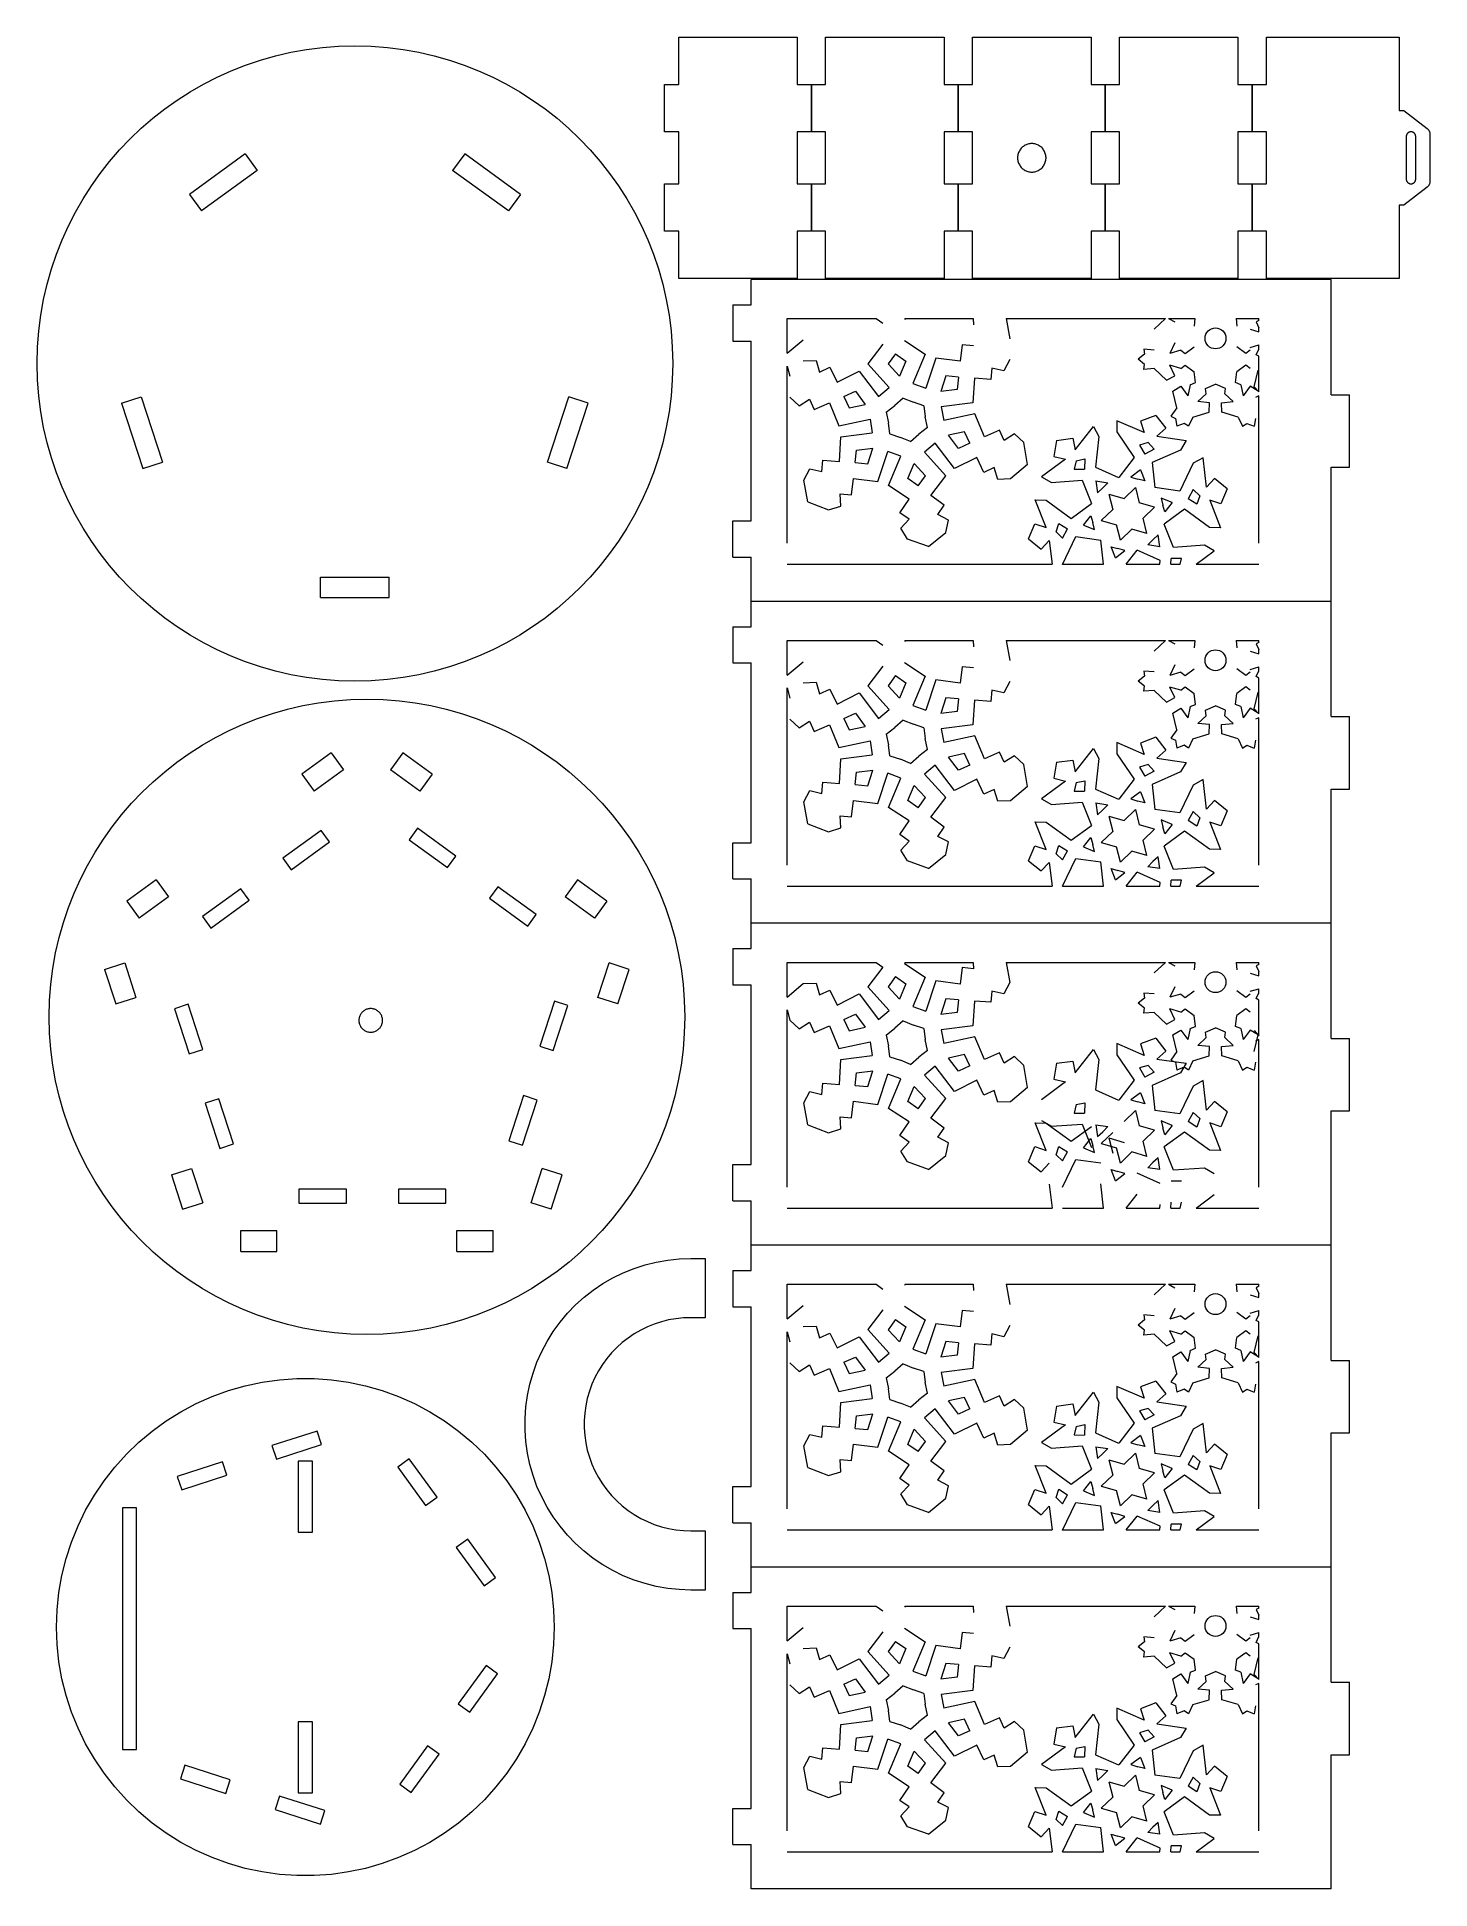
# Model space of a CAD drawing. Header units: centimetres. Extents: x -11.5 to 11.5, y -15.3 to 15.3.
import ezdxf

# ---------------------------------------------------------------- set-up
doc = ezdxf.new("R2010")
doc.units = ezdxf.units.CM
doc.header["$MEASUREMENT"] = 0
doc.layers.add('layer 1', color=7, linetype='Continuous')

msp = doc.modelspace()

# ---------------------------------------------------------------- linework, layer by layer
at = {"layer": 'layer 1', "color": 1, "lineweight": 9}
for points, knots in [([(-0.90691, 13.7592), (-0.90691, 13.7592), (-0.90691, 12.89668), (-0.90691, 12.89668), (-0.90691, 12.89668), (-0.90691, 12.89668), (-1.14215, 12.89668), (-1.14215, 12.89668), (-1.14215, 12.89668), (-1.14215, 12.89668), (-1.14215, 12.11257), (-1.14215, 12.11257), (-1.14215, 12.11257), (-1.14215, 12.11257), (-0.90691, 12.11257), (-0.90691, 12.11257), (-0.90691, 12.11257), (-0.90691, 12.11257), (-0.90691, 11.32847), (-0.90691, 11.32847), (-0.90691, 11.32847), (-0.90691, 11.32847), (1.05336, 11.32847), (1.05336, 11.32847), (1.05336, 11.32847), (1.05336, 11.32847), (1.05336, 12.11257), (1.05336, 12.11257), (1.05336, 12.11257), (1.05336, 12.11257), (1.28859, 12.11257), (1.28859, 12.11257), (1.28859, 12.11257), (1.28859, 12.11257), (1.28859, 12.89668), (1.28859, 12.89668), (1.28859, 12.89668), (1.28859, 12.89668), (1.05336, 12.89668), (1.05336, 12.89668), (1.05336, 12.89668), (1.05336, 12.89668), (1.05336, 13.7592), (1.05336, 13.7592), (1.05336, 13.7592), (1.05336, 13.7592), (1.28859, 13.7592), (1.28859, 13.7592), (1.28859, 13.7592), (1.28859, 13.7592), (1.28859, 14.54331), (1.28859, 14.54331), (1.28859, 14.54331), (1.28859, 14.54331), (1.05336, 14.54331), (1.05336, 14.54331), (1.05336, 14.54331), (1.05336, 14.54331), (1.05336, 15.32742), (1.05336, 15.32742), (1.05336, 15.32742), (1.05336, 15.32742), (-0.90691, 15.32742), (-0.90691, 15.32742), (-0.90691, 15.32742), (-0.90691, 15.32742), (-0.90691, 14.54331), (-0.90691, 14.54331), (-0.90691, 14.54331), (-0.90691, 14.54331), (-1.14215, 14.54331), (-1.14215, 14.54331), (-1.14215, 14.54331), (-1.14215, 14.54331), (-1.14215, 13.7592), (-1.14215, 13.7592), (-1.14215, 13.7592), (-1.14215, 13.7592), (-0.90691, 13.7592), (-0.90691, 13.7592)], [0, 0, 0, 0, 0.04761905, 0.04761905, 0.04761905, 0.04761905, 0.0952381, 0.0952381, 0.0952381, 0.0952381, 0.14285714, 0.14285714, 0.14285714, 0.14285714, 0.19047619, 0.19047619, 0.19047619, 0.19047619, 0.23809524, 0.23809524, 0.23809524, 0.23809524, 0.28571429, 0.28571429, 0.28571429, 0.28571429, 0.33333333, 0.33333333, 0.33333333, 0.33333333, 0.38095238, 0.38095238, 0.38095238, 0.38095238, 0.42857143, 0.42857143, 0.42857143, 0.42857143, 0.47619048, 0.47619048, 0.47619048, 0.47619048, 0.52380952, 0.52380952, 0.52380952, 0.52380952, 0.57142857, 0.57142857, 0.57142857, 0.57142857, 0.61904762, 0.61904762, 0.61904762, 0.61904762, 0.66666667, 0.66666667, 0.66666667, 0.66666667, 0.71428571, 0.71428571, 0.71428571, 0.71428571, 0.76190476, 0.76190476, 0.76190476, 0.76190476, 0.80952381, 0.80952381, 0.80952381, 0.80952381, 0.85714286, 0.85714286, 0.85714286, 0.85714286, 0.9047619, 0.9047619, 0.9047619, 0.9047619, 1, 1, 1, 1]), ([(1.52382, 13.7592), (1.52382, 13.7592), (1.52382, 12.89668), (1.52382, 12.89668), (1.52382, 12.89668), (1.52382, 12.89668), (1.28859, 12.89668), (1.28859, 12.89668), (1.28859, 12.89668), (1.28859, 12.89668), (1.28859, 12.11257), (1.28859, 12.11257), (1.28859, 12.11257), (1.28859, 12.11257), (1.52382, 12.11257), (1.52382, 12.11257), (1.52382, 12.11257), (1.52382, 12.11257), (1.52382, 11.32847), (1.52382, 11.32847), (1.52382, 11.32847), (1.52382, 11.32847), (3.48409, 11.32847), (3.48409, 11.32847), (3.48409, 11.32847), (3.48409, 11.32847), (3.48409, 12.11257), (3.48409, 12.11257), (3.48409, 12.11257), (3.48409, 12.11257), (3.71932, 12.11257), (3.71932, 12.11257), (3.71932, 12.11257), (3.71932, 12.11257), (3.71932, 12.89668), (3.71932, 12.89668), (3.71932, 12.89668), (3.71932, 12.89668), (3.48409, 12.89668), (3.48409, 12.89668), (3.48409, 12.89668), (3.48409, 12.89668), (3.48409, 13.7592), (3.48409, 13.7592), (3.48409, 13.7592), (3.48409, 13.7592), (3.71932, 13.7592), (3.71932, 13.7592), (3.71932, 13.7592), (3.71932, 13.7592), (3.71932, 14.54331), (3.71932, 14.54331), (3.71932, 14.54331), (3.71932, 14.54331), (3.48409, 14.54331), (3.48409, 14.54331), (3.48409, 14.54331), (3.48409, 14.54331), (3.48409, 15.32742), (3.48409, 15.32742), (3.48409, 15.32742), (3.48409, 15.32742), (1.52382, 15.32742), (1.52382, 15.32742), (1.52382, 15.32742), (1.52382, 15.32742), (1.52382, 14.54331), (1.52382, 14.54331), (1.52382, 14.54331), (1.52382, 14.54331), (1.28859, 14.54331), (1.28859, 14.54331), (1.28859, 14.54331), (1.28859, 14.54331), (1.28859, 13.7592), (1.28859, 13.7592), (1.28859, 13.7592), (1.28859, 13.7592), (1.52382, 13.7592), (1.52382, 13.7592)], [0, 0, 0, 0, 0.04761905, 0.04761905, 0.04761905, 0.04761905, 0.0952381, 0.0952381, 0.0952381, 0.0952381, 0.14285714, 0.14285714, 0.14285714, 0.14285714, 0.19047619, 0.19047619, 0.19047619, 0.19047619, 0.23809524, 0.23809524, 0.23809524, 0.23809524, 0.28571429, 0.28571429, 0.28571429, 0.28571429, 0.33333333, 0.33333333, 0.33333333, 0.33333333, 0.38095238, 0.38095238, 0.38095238, 0.38095238, 0.42857143, 0.42857143, 0.42857143, 0.42857143, 0.47619048, 0.47619048, 0.47619048, 0.47619048, 0.52380952, 0.52380952, 0.52380952, 0.52380952, 0.57142857, 0.57142857, 0.57142857, 0.57142857, 0.61904762, 0.61904762, 0.61904762, 0.61904762, 0.66666667, 0.66666667, 0.66666667, 0.66666667, 0.71428571, 0.71428571, 0.71428571, 0.71428571, 0.76190476, 0.76190476, 0.76190476, 0.76190476, 0.80952381, 0.80952381, 0.80952381, 0.80952381, 0.85714286, 0.85714286, 0.85714286, 0.85714286, 0.9047619, 0.9047619, 0.9047619, 0.9047619, 1, 1, 1, 1]), ([(3.95456, 13.7592), (3.95456, 13.7592), (3.95456, 12.89668), (3.95456, 12.89668), (3.95456, 12.89668), (3.95456, 12.89668), (3.71933, 12.89668), (3.71933, 12.89668), (3.71933, 12.89668), (3.71933, 12.89668), (3.71933, 12.11257), (3.71933, 12.11257), (3.71933, 12.11257), (3.71933, 12.11257), (3.95456, 12.11257), (3.95456, 12.11257), (3.95456, 12.11257), (3.95456, 12.11257), (3.95456, 11.32847), (3.95456, 11.32847), (3.95456, 11.32847), (3.95456, 11.32847), (5.91483, 11.32847), (5.91483, 11.32847), (5.91483, 11.32847), (5.91483, 11.32847), (5.91483, 12.11257), (5.91483, 12.11257), (5.91483, 12.11257), (5.91483, 12.11257), (6.15007, 12.11257), (6.15007, 12.11257), (6.15007, 12.11257), (6.15007, 12.11257), (6.15007, 12.89668), (6.15007, 12.89668), (6.15007, 12.89668), (6.15007, 12.89668), (5.91483, 12.89668), (5.91483, 12.89668), (5.91483, 12.89668), (5.91483, 12.89668), (5.91483, 13.7592), (5.91483, 13.7592), (5.91483, 13.7592), (5.91483, 13.7592), (6.15007, 13.7592), (6.15007, 13.7592), (6.15007, 13.7592), (6.15007, 13.7592), (6.15007, 14.54331), (6.15007, 14.54331), (6.15007, 14.54331), (6.15007, 14.54331), (5.91483, 14.54331), (5.91483, 14.54331), (5.91483, 14.54331), (5.91483, 14.54331), (5.91483, 15.32742), (5.91483, 15.32742), (5.91483, 15.32742), (5.91483, 15.32742), (3.95456, 15.32742), (3.95456, 15.32742), (3.95456, 15.32742), (3.95456, 15.32742), (3.95456, 14.54331), (3.95456, 14.54331), (3.95456, 14.54331), (3.95456, 14.54331), (3.71933, 14.54331), (3.71933, 14.54331), (3.71933, 14.54331), (3.71933, 14.54331), (3.71933, 13.7592), (3.71933, 13.7592), (3.71933, 13.7592), (3.71933, 13.7592), (3.95456, 13.7592), (3.95456, 13.7592)], [0, 0, 0, 0, 0.04761905, 0.04761905, 0.04761905, 0.04761905, 0.0952381, 0.0952381, 0.0952381, 0.0952381, 0.14285714, 0.14285714, 0.14285714, 0.14285714, 0.19047619, 0.19047619, 0.19047619, 0.19047619, 0.23809524, 0.23809524, 0.23809524, 0.23809524, 0.28571429, 0.28571429, 0.28571429, 0.28571429, 0.33333333, 0.33333333, 0.33333333, 0.33333333, 0.38095238, 0.38095238, 0.38095238, 0.38095238, 0.42857143, 0.42857143, 0.42857143, 0.42857143, 0.47619048, 0.47619048, 0.47619048, 0.47619048, 0.52380952, 0.52380952, 0.52380952, 0.52380952, 0.57142857, 0.57142857, 0.57142857, 0.57142857, 0.61904762, 0.61904762, 0.61904762, 0.61904762, 0.66666667, 0.66666667, 0.66666667, 0.66666667, 0.71428571, 0.71428571, 0.71428571, 0.71428571, 0.76190476, 0.76190476, 0.76190476, 0.76190476, 0.80952381, 0.80952381, 0.80952381, 0.80952381, 0.85714286, 0.85714286, 0.85714286, 0.85714286, 0.9047619, 0.9047619, 0.9047619, 0.9047619, 1, 1, 1, 1]), ([(6.3853, 13.7592), (6.3853, 13.7592), (6.3853, 12.89668), (6.3853, 12.89668), (6.3853, 12.89668), (6.3853, 12.89668), (6.15007, 12.89668), (6.15007, 12.89668), (6.15007, 12.89668), (6.15007, 12.89668), (6.15007, 12.11257), (6.15007, 12.11257), (6.15007, 12.11257), (6.15007, 12.11257), (6.3853, 12.11257), (6.3853, 12.11257), (6.3853, 12.11257), (6.3853, 12.11257), (6.3853, 11.32847), (6.3853, 11.32847), (6.3853, 11.32847), (6.3853, 11.32847), (8.34557, 11.32847), (8.34557, 11.32847), (8.34557, 11.32847), (8.34557, 11.32847), (8.34557, 12.11257), (8.34557, 12.11257), (8.34557, 12.11257), (8.34557, 12.11257), (8.5808, 12.11257), (8.5808, 12.11257), (8.5808, 12.11257), (8.5808, 12.11257), (8.5808, 12.89668), (8.5808, 12.89668), (8.5808, 12.89668), (8.5808, 12.89668), (8.34557, 12.89668), (8.34557, 12.89668), (8.34557, 12.89668), (8.34557, 12.89668), (8.34557, 13.7592), (8.34557, 13.7592), (8.34557, 13.7592), (8.34557, 13.7592), (8.5808, 13.7592), (8.5808, 13.7592), (8.5808, 13.7592), (8.5808, 13.7592), (8.5808, 14.54331), (8.5808, 14.54331), (8.5808, 14.54331), (8.5808, 14.54331), (8.34557, 14.54331), (8.34557, 14.54331), (8.34557, 14.54331), (8.34557, 14.54331), (8.34557, 15.32742), (8.34557, 15.32742), (8.34557, 15.32742), (8.34557, 15.32742), (6.3853, 15.32742), (6.3853, 15.32742), (6.3853, 15.32742), (6.3853, 15.32742), (6.3853, 14.54331), (6.3853, 14.54331), (6.3853, 14.54331), (6.3853, 14.54331), (6.15007, 14.54331), (6.15007, 14.54331), (6.15007, 14.54331), (6.15007, 14.54331), (6.15007, 13.7592), (6.15007, 13.7592), (6.15007, 13.7592), (6.15007, 13.7592), (6.3853, 13.7592), (6.3853, 13.7592)], [0, 0, 0, 0, 0.04761905, 0.04761905, 0.04761905, 0.04761905, 0.0952381, 0.0952381, 0.0952381, 0.0952381, 0.14285714, 0.14285714, 0.14285714, 0.14285714, 0.19047619, 0.19047619, 0.19047619, 0.19047619, 0.23809524, 0.23809524, 0.23809524, 0.23809524, 0.28571429, 0.28571429, 0.28571429, 0.28571429, 0.33333333, 0.33333333, 0.33333333, 0.33333333, 0.38095238, 0.38095238, 0.38095238, 0.38095238, 0.42857143, 0.42857143, 0.42857143, 0.42857143, 0.47619048, 0.47619048, 0.47619048, 0.47619048, 0.52380952, 0.52380952, 0.52380952, 0.52380952, 0.57142857, 0.57142857, 0.57142857, 0.57142857, 0.61904762, 0.61904762, 0.61904762, 0.61904762, 0.66666667, 0.66666667, 0.66666667, 0.66666667, 0.71428571, 0.71428571, 0.71428571, 0.71428571, 0.76190476, 0.76190476, 0.76190476, 0.76190476, 0.80952381, 0.80952381, 0.80952381, 0.80952381, 0.85714286, 0.85714286, 0.85714286, 0.85714286, 0.9047619, 0.9047619, 0.9047619, 0.9047619, 1, 1, 1, 1]), ([(8.81604, 13.7592), (8.81604, 13.7592), (8.81604, 12.89668), (8.81604, 12.89668), (8.81604, 12.89668), (8.81604, 12.89668), (8.5808, 12.89668), (8.5808, 12.89668), (8.5808, 12.89668), (8.5808, 12.89668), (8.5808, 12.11257), (8.5808, 12.11257), (8.5808, 12.11257), (8.5808, 12.11257), (8.81604, 12.11257), (8.81604, 12.11257), (8.81604, 12.11257), (8.81604, 12.11257), (8.81604, 11.32847), (8.81604, 11.32847), (8.81604, 11.32847), (8.81604, 11.32847), (11.01154, 11.32847), (11.01154, 11.32847), (11.01154, 11.32847), (11.01154, 11.32847), (11.01154, 12.54383), (11.01154, 12.54383), (11.01154, 12.54383), (11.01154, 12.54383), (11.08995, 12.54383), (11.08995, 12.54383), (11.08995, 12.54383), (11.08995, 12.54383), (11.47273, 12.84074), (11.47273, 12.84074), (11.47273, 12.84074), (11.47273, 12.84074), (11.4792, 12.84579), (11.4792, 12.84579), (11.4792, 12.84579), (11.4792, 12.84579), (11.4853, 12.85128), (11.4853, 12.85128), (11.4853, 12.85128), (11.4853, 12.85128), (11.491, 12.85719), (11.491, 12.85719), (11.491, 12.85719), (11.491, 12.85719), (11.49628, 12.86348), (11.49628, 12.86348), (11.49628, 12.86348), (11.49628, 12.86348), (11.50111, 12.87012), (11.50111, 12.87012), (11.50111, 12.87012), (11.50111, 12.87012), (11.50545, 12.87708), (11.50545, 12.87708), (11.50545, 12.87708), (11.50545, 12.87708), (11.50931, 12.88433), (11.50931, 12.88433), (11.50931, 12.88433), (11.50931, 12.88433), (11.51265, 12.89183), (11.51265, 12.89183), (11.51265, 12.89183), (11.51265, 12.89183), (11.51546, 12.89955), (11.51546, 12.89955), (11.51546, 12.89955), (11.51546, 12.89955), (11.51771, 12.90743), (11.51771, 12.90743), (11.51771, 12.90743), (11.51771, 12.90743), (11.51942, 12.91546), (11.51942, 12.91546), (11.51942, 12.91546), (11.51942, 12.91546), (11.52056, 12.92359), (11.52056, 12.92359), (11.52056, 12.92359), (11.52056, 12.92359), (11.52114, 12.93179), (11.52114, 12.93179), (11.52114, 12.93179), (11.52114, 12.93179), (11.52114, 13.72411), (11.52114, 13.72411), (11.52114, 13.72411), (11.52114, 13.72411), (11.52056, 13.73229), (11.52056, 13.73229), (11.52056, 13.73229), (11.52056, 13.73229), (11.51942, 13.74042), (11.51942, 13.74042), (11.51942, 13.74042), (11.51942, 13.74042), (11.51771, 13.74845), (11.51771, 13.74845), (11.51771, 13.74845), (11.51771, 13.74845), (11.51546, 13.75634), (11.51546, 13.75634), (11.51546, 13.75634), (11.51546, 13.75634), (11.51265, 13.76406), (11.51265, 13.76406), (11.51265, 13.76406), (11.51265, 13.76406), (11.50931, 13.77156), (11.50931, 13.77156), (11.50931, 13.77156), (11.50931, 13.77156), (11.50545, 13.77881), (11.50545, 13.77881), (11.50545, 13.77881), (11.50545, 13.77881), (11.50111, 13.78577), (11.50111, 13.78577), (11.50111, 13.78577), (11.50111, 13.78577), (11.49628, 13.79241), (11.49628, 13.79241), (11.49628, 13.79241), (11.49628, 13.79241), (11.491, 13.7987), (11.491, 13.7987), (11.491, 13.7987), (11.491, 13.7987), (11.4853, 13.8046), (11.4853, 13.8046), (11.4853, 13.8046), (11.4853, 13.8046), (11.4792, 13.8101), (11.4792, 13.8101), (11.4792, 13.8101), (11.4792, 13.8101), (11.47273, 13.81515), (11.47273, 13.81515), (11.47273, 13.81515), (11.47273, 13.81515), (11.08995, 14.11205), (11.08995, 14.11205), (11.08995, 14.11205), (11.08995, 14.11205), (11.01154, 14.11205), (11.01154, 14.11205), (11.01154, 14.11205), (11.01154, 14.11205), (11.01154, 15.32742), (11.01154, 15.32742), (11.01154, 15.32742), (11.01154, 15.32742), (8.81604, 15.32742), (8.81604, 15.32742), (8.81604, 15.32742), (8.81604, 15.32742), (8.81604, 14.54331), (8.81604, 14.54331), (8.81604, 14.54331), (8.81604, 14.54331), (8.5808, 14.54331), (8.5808, 14.54331), (8.5808, 14.54331), (8.5808, 14.54331), (8.5808, 13.7592), (8.5808, 13.7592), (8.5808, 13.7592), (8.5808, 13.7592), (8.81604, 13.7592), (8.81604, 13.7592)], [0, 0, 0, 0, 0.02222222, 0.02222222, 0.02222222, 0.02222222, 0.04444444, 0.04444444, 0.04444444, 0.04444444, 0.06666667, 0.06666667, 0.06666667, 0.06666667, 0.08888889, 0.08888889, 0.08888889, 0.08888889, 0.11111111, 0.11111111, 0.11111111, 0.11111111, 0.13333333, 0.13333333, 0.13333333, 0.13333333, 0.15555556, 0.15555556, 0.15555556, 0.15555556, 0.17777778, 0.17777778, 0.17777778, 0.17777778, 0.2, 0.2, 0.2, 0.2, 0.22222222, 0.22222222, 0.22222222, 0.22222222, 0.24444444, 0.24444444, 0.24444444, 0.24444444, 0.26666667, 0.26666667, 0.26666667, 0.26666667, 0.28888889, 0.28888889, 0.28888889, 0.28888889, 0.31111111, 0.31111111, 0.31111111, 0.31111111, 0.33333333, 0.33333333, 0.33333333, 0.33333333, 0.35555556, 0.35555556, 0.35555556, 0.35555556, 0.37777778, 0.37777778, 0.37777778, 0.37777778, 0.4, 0.4, 0.4, 0.4, 0.42222222, 0.42222222, 0.42222222, 0.42222222, 0.44444444, 0.44444444, 0.44444444, 0.44444444, 0.46666667, 0.46666667, 0.46666667, 0.46666667, 0.48888889, 0.48888889, 0.48888889, 0.48888889, 0.51111111, 0.51111111, 0.51111111, 0.51111111, 0.53333333, 0.53333333, 0.53333333, 0.53333333, 0.55555556, 0.55555556, 0.55555556, 0.55555556, 0.57777778, 0.57777778, 0.57777778, 0.57777778, 0.6, 0.6, 0.6, 0.6, 0.62222222, 0.62222222, 0.62222222, 0.62222222, 0.64444444, 0.64444444, 0.64444444, 0.64444444, 0.66666667, 0.66666667, 0.66666667, 0.66666667, 0.68888889, 0.68888889, 0.68888889, 0.68888889, 0.71111111, 0.71111111, 0.71111111, 0.71111111, 0.73333333, 0.73333333, 0.73333333, 0.73333333, 0.75555556, 0.75555556, 0.75555556, 0.75555556, 0.77777778, 0.77777778, 0.77777778, 0.77777778, 0.8, 0.8, 0.8, 0.8, 0.82222222, 0.82222222, 0.82222222, 0.82222222, 0.84444444, 0.84444444, 0.84444444, 0.84444444, 0.86666667, 0.86666667, 0.86666667, 0.86666667, 0.88888889, 0.88888889, 0.88888889, 0.88888889, 0.91111111, 0.91111111, 0.91111111, 0.91111111, 0.93333333, 0.93333333, 0.93333333, 0.93333333, 0.95555556, 0.95555556, 0.95555556, 0.95555556, 1, 1, 1, 1]), ([(-1.00534, 9.92374), (-1.00533, 9.9235), (-1.00533, 9.92479), (-1.00533, 9.92479), (-1.00533, 9.92479), (-1.00533, 12.82815), (-3.35986, 15.18268), (-6.26322, 15.18268), (-6.26322, 15.18268), (-9.16659, 15.18268), (-11.52112, 12.82815), (-11.52112, 9.92479), (-11.52112, 9.92479), (-11.52112, 9.92479), (-11.52112, 9.9235), (-11.52112, 9.9235), (-11.52112, 9.9235), (-11.52112, 9.92398), (-11.52112, 9.92269), (-11.52112, 9.92269), (-11.52112, 9.92269), (-11.52112, 7.01933), (-9.16659, 4.6648), (-6.26322, 4.6648), (-6.26322, 4.6648), (-3.35986, 4.6648), (-1.00533, 7.01933), (-1.00533, 9.92269), (-1.00533, 9.92269), (-1.00533, 9.92269), (-1.00533, 9.92398), (-1.00533, 9.92398), (-1.00533, 9.92398), (-1.00533, 9.92398), (-1.00534, 9.92374), (-1.00534, 9.92374)], [0, 0, 0, 0, 0.1, 0.1, 0.1, 0.1, 0.2, 0.2, 0.2, 0.2, 0.3, 0.3, 0.3, 0.3, 0.4, 0.4, 0.4, 0.4, 0.5, 0.5, 0.5, 0.5, 0.6, 0.6, 0.6, 0.6, 0.7, 0.7, 0.7, 0.7, 0.8, 0.8, 0.8, 0.8, 1, 1, 1, 1]), ([(4.69961, 13.33615), (4.69961, 13.33615), (4.70075, 13.35253), (4.70075, 13.35253), (4.70075, 13.35253), (4.70075, 13.35253), (4.70304, 13.3688), (4.70304, 13.3688), (4.70304, 13.3688), (4.70304, 13.3688), (4.70645, 13.38485), (4.70645, 13.38485), (4.70645, 13.38485), (4.70645, 13.38485), (4.71097, 13.40064), (4.71097, 13.40064), (4.71097, 13.40064), (4.71097, 13.40064), (4.7166, 13.41606), (4.7166, 13.41606), (4.7166, 13.41606), (4.7166, 13.41606), (4.72327, 13.43106), (4.72327, 13.43106), (4.72327, 13.43106), (4.72327, 13.43106), (4.73098, 13.44556), (4.73098, 13.44556), (4.73098, 13.44556), (4.73098, 13.44556), (4.73968, 13.45949), (4.73968, 13.45949), (4.73968, 13.45949), (4.73968, 13.45949), (4.74933, 13.47277), (4.74933, 13.47277), (4.74933, 13.47277), (4.74933, 13.47277), (4.75989, 13.48535), (4.75989, 13.48535), (4.75989, 13.48535), (4.75989, 13.48535), (4.77129, 13.49715), (4.77129, 13.49715), (4.77129, 13.49715), (4.77129, 13.49715), (4.78349, 13.50814), (4.78349, 13.50814), (4.78349, 13.50814), (4.78349, 13.50814), (4.79643, 13.51825), (4.79643, 13.51825), (4.79643, 13.51825), (4.79643, 13.51825), (4.81004, 13.52744), (4.81004, 13.52744), (4.81004, 13.52744), (4.81004, 13.52744), (4.82426, 13.53564), (4.82426, 13.53564), (4.82426, 13.53564), (4.82426, 13.53564), (4.83902, 13.54284), (4.83902, 13.54284), (4.83902, 13.54284), (4.83902, 13.54284), (4.85425, 13.54899), (4.85425, 13.54899), (4.85425, 13.54899), (4.85425, 13.54899), (4.86986, 13.55407), (4.86986, 13.55407), (4.86986, 13.55407), (4.86986, 13.55407), (4.88579, 13.55803), (4.88579, 13.55803), (4.88579, 13.55803), (4.88579, 13.55803), (4.90196, 13.56089), (4.90196, 13.56089), (4.90196, 13.56089), (4.90196, 13.56089), (4.91829, 13.5626), (4.91829, 13.5626), (4.91829, 13.5626), (4.91829, 13.5626), (4.9347, 13.56318), (4.9347, 13.56318), (4.9347, 13.56318), (4.9347, 13.56318), (4.95111, 13.5626), (4.95111, 13.5626), (4.95111, 13.5626), (4.95111, 13.5626), (4.96743, 13.56089), (4.96743, 13.56089), (4.96743, 13.56089), (4.96743, 13.56089), (4.9836, 13.55803), (4.9836, 13.55803), (4.9836, 13.55803), (4.9836, 13.55803), (4.99953, 13.55407), (4.99953, 13.55407), (4.99953, 13.55407), (4.99953, 13.55407), (5.01515, 13.54899), (5.01515, 13.54899), (5.01515, 13.54899), (5.01515, 13.54899), (5.03037, 13.54284), (5.03037, 13.54284), (5.03037, 13.54284), (5.03037, 13.54284), (5.04513, 13.53564), (5.04513, 13.53564), (5.04513, 13.53564), (5.04513, 13.53564), (5.05935, 13.52744), (5.05935, 13.52744), (5.05935, 13.52744), (5.05935, 13.52744), (5.07297, 13.51825), (5.07297, 13.51825), (5.07297, 13.51825), (5.07297, 13.51825), (5.0859, 13.50814), (5.0859, 13.50814), (5.0859, 13.50814), (5.0859, 13.50814), (5.0981, 13.49715), (5.0981, 13.49715), (5.0981, 13.49715), (5.0981, 13.49715), (5.10951, 13.48535), (5.10951, 13.48535), (5.10951, 13.48535), (5.10951, 13.48535), (5.12006, 13.47277), (5.12006, 13.47277), (5.12006, 13.47277), (5.12006, 13.47277), (5.12971, 13.45949), (5.12971, 13.45949), (5.12971, 13.45949), (5.12971, 13.45949), (5.13842, 13.44556), (5.13842, 13.44556), (5.13842, 13.44556), (5.13842, 13.44556), (5.14612, 13.43106), (5.14612, 13.43106), (5.14612, 13.43106), (5.14612, 13.43106), (5.1528, 13.41606), (5.1528, 13.41606), (5.1528, 13.41606), (5.1528, 13.41606), (5.15842, 13.40064), (5.15842, 13.40064), (5.15842, 13.40064), (5.15842, 13.40064), (5.16294, 13.38485), (5.16294, 13.38485), (5.16294, 13.38485), (5.16294, 13.38485), (5.16635, 13.3688), (5.16635, 13.3688), (5.16635, 13.3688), (5.16635, 13.3688), (5.16864, 13.35253), (5.16864, 13.35253), (5.16864, 13.35253), (5.16864, 13.35253), (5.16979, 13.33615), (5.16979, 13.33615), (5.16979, 13.33615), (5.16979, 13.33615), (5.16979, 13.31973), (5.16979, 13.31973), (5.16979, 13.31973), (5.16979, 13.31973), (5.16864, 13.30335), (5.16864, 13.30335), (5.16864, 13.30335), (5.16864, 13.30335), (5.16635, 13.2871), (5.16635, 13.2871), (5.16635, 13.2871), (5.16635, 13.2871), (5.16294, 13.27103), (5.16294, 13.27103), (5.16294, 13.27103), (5.16294, 13.27103), (5.15842, 13.25526), (5.15842, 13.25526), (5.15842, 13.25526), (5.15842, 13.25526), (5.1528, 13.23983), (5.1528, 13.23983), (5.1528, 13.23983), (5.1528, 13.23983), (5.14612, 13.22483), (5.14612, 13.22483), (5.14612, 13.22483), (5.14612, 13.22483), (5.13842, 13.21033), (5.13842, 13.21033), (5.13842, 13.21033), (5.13842, 13.21033), (5.12971, 13.1964), (5.12971, 13.1964), (5.12971, 13.1964), (5.12971, 13.1964), (5.12006, 13.18312), (5.12006, 13.18312), (5.12006, 13.18312), (5.12006, 13.18312), (5.10951, 13.17054), (5.10951, 13.17054), (5.10951, 13.17054), (5.10951, 13.17054), (5.0981, 13.15873), (5.0981, 13.15873), (5.0981, 13.15873), (5.0981, 13.15873), (5.0859, 13.14775), (5.0859, 13.14775), (5.0859, 13.14775), (5.0859, 13.14775), (5.07297, 13.13764), (5.07297, 13.13764), (5.07297, 13.13764), (5.07297, 13.13764), (5.05935, 13.12846), (5.05935, 13.12846), (5.05935, 13.12846), (5.05935, 13.12846), (5.04513, 13.12025), (5.04513, 13.12025), (5.04513, 13.12025), (5.04513, 13.12025), (5.03037, 13.11305), (5.03037, 13.11305), (5.03037, 13.11305), (5.03037, 13.11305), (5.01515, 13.1069), (5.01515, 13.1069), (5.01515, 13.1069), (5.01515, 13.1069), (4.99953, 13.10182), (4.99953, 13.10182), (4.99953, 13.10182), (4.99953, 13.10182), (4.9836, 13.09785), (4.9836, 13.09785), (4.9836, 13.09785), (4.9836, 13.09785), (4.96743, 13.095), (4.96743, 13.095), (4.96743, 13.095), (4.96743, 13.095), (4.95111, 13.09328), (4.95111, 13.09328), (4.95111, 13.09328), (4.95111, 13.09328), (4.9347, 13.09271), (4.9347, 13.09271), (4.9347, 13.09271), (4.9347, 13.09271), (4.91829, 13.09328), (4.91829, 13.09328), (4.91829, 13.09328), (4.91829, 13.09328), (4.90196, 13.095), (4.90196, 13.095), (4.90196, 13.095), (4.90196, 13.095), (4.88579, 13.09785), (4.88579, 13.09785), (4.88579, 13.09785), (4.88579, 13.09785), (4.86986, 13.10182), (4.86986, 13.10182), (4.86986, 13.10182), (4.86986, 13.10182), (4.85425, 13.1069), (4.85425, 13.1069), (4.85425, 13.1069), (4.85425, 13.1069), (4.83902, 13.11305), (4.83902, 13.11305), (4.83902, 13.11305), (4.83902, 13.11305), (4.82426, 13.12025), (4.82426, 13.12025), (4.82426, 13.12025), (4.82426, 13.12025), (4.81004, 13.12846), (4.81004, 13.12846), (4.81004, 13.12846), (4.81004, 13.12846), (4.79643, 13.13764), (4.79643, 13.13764), (4.79643, 13.13764), (4.79643, 13.13764), (4.78349, 13.14775), (4.78349, 13.14775), (4.78349, 13.14775), (4.78349, 13.14775), (4.77129, 13.15873), (4.77129, 13.15873), (4.77129, 13.15873), (4.77129, 13.15873), (4.75989, 13.17054), (4.75989, 13.17054), (4.75989, 13.17054), (4.75989, 13.17054), (4.74933, 13.18312), (4.74933, 13.18312), (4.74933, 13.18312), (4.74933, 13.18312), (4.73968, 13.1964), (4.73968, 13.1964), (4.73968, 13.1964), (4.73968, 13.1964), (4.73098, 13.21033), (4.73098, 13.21033), (4.73098, 13.21033), (4.73098, 13.21033), (4.72327, 13.22483), (4.72327, 13.22483), (4.72327, 13.22483), (4.72327, 13.22483), (4.7166, 13.23983), (4.7166, 13.23983), (4.7166, 13.23983), (4.7166, 13.23983), (4.71097, 13.25526), (4.71097, 13.25526), (4.71097, 13.25526), (4.71097, 13.25526), (4.70645, 13.27103), (4.70645, 13.27103), (4.70645, 13.27103), (4.70645, 13.27103), (4.70304, 13.2871), (4.70304, 13.2871), (4.70304, 13.2871), (4.70304, 13.2871), (4.70075, 13.30335), (4.70075, 13.30335), (4.70075, 13.30335), (4.70075, 13.30335), (4.69961, 13.31973), (4.69961, 13.31973), (4.69961, 13.31973), (4.69961, 13.31973), (4.69961, 13.33615), (4.69961, 13.33615)], [0, 0, 0, 0, 0.01098901, 0.01098901, 0.01098901, 0.01098901, 0.02197802, 0.02197802, 0.02197802, 0.02197802, 0.03296703, 0.03296703, 0.03296703, 0.03296703, 0.04395604, 0.04395604, 0.04395604, 0.04395604, 0.05494505, 0.05494505, 0.05494505, 0.05494505, 0.06593407, 0.06593407, 0.06593407, 0.06593407, 0.07692308, 0.07692308, 0.07692308, 0.07692308, 0.08791209, 0.08791209, 0.08791209, 0.08791209, 0.0989011, 0.0989011, 0.0989011, 0.0989011, 0.10989011, 0.10989011, 0.10989011, 0.10989011, 0.12087912, 0.12087912, 0.12087912, 0.12087912, 0.13186813, 0.13186813, 0.13186813, 0.13186813, 0.14285714, 0.14285714, 0.14285714, 0.14285714, 0.15384615, 0.15384615, 0.15384615, 0.15384615, 0.16483516, 0.16483516, 0.16483516, 0.16483516, 0.17582418, 0.17582418, 0.17582418, 0.17582418, 0.18681319, 0.18681319, 0.18681319, 0.18681319, 0.1978022, 0.1978022, 0.1978022, 0.1978022, 0.20879121, 0.20879121, 0.20879121, 0.20879121, 0.21978022, 0.21978022, 0.21978022, 0.21978022, 0.23076923, 0.23076923, 0.23076923, 0.23076923, 0.24175824, 0.24175824, 0.24175824, 0.24175824, 0.25274725, 0.25274725, 0.25274725, 0.25274725, 0.26373626, 0.26373626, 0.26373626, 0.26373626, 0.27472527, 0.27472527, 0.27472527, 0.27472527, 0.28571429, 0.28571429, 0.28571429, 0.28571429, 0.2967033, 0.2967033, 0.2967033, 0.2967033, 0.30769231, 0.30769231, 0.30769231, 0.30769231, 0.31868132, 0.31868132, 0.31868132, 0.31868132, 0.32967033, 0.32967033, 0.32967033, 0.32967033, 0.34065934, 0.34065934, 0.34065934, 0.34065934, 0.35164835, 0.35164835, 0.35164835, 0.35164835, 0.36263736, 0.36263736, 0.36263736, 0.36263736, 0.37362637, 0.37362637, 0.37362637, 0.37362637, 0.38461538, 0.38461538, 0.38461538, 0.38461538, 0.3956044, 0.3956044, 0.3956044, 0.3956044, 0.40659341, 0.40659341, 0.40659341, 0.40659341, 0.41758242, 0.41758242, 0.41758242, 0.41758242, 0.42857143, 0.42857143, 0.42857143, 0.42857143, 0.43956044, 0.43956044, 0.43956044, 0.43956044, 0.45054945, 0.45054945, 0.45054945, 0.45054945, 0.46153846, 0.46153846, 0.46153846, 0.46153846, 0.47252747, 0.47252747, 0.47252747, 0.47252747, 0.48351648, 0.48351648, 0.48351648, 0.48351648, 0.49450549, 0.49450549, 0.49450549, 0.49450549, 0.50549451, 0.50549451, 0.50549451, 0.50549451, 0.51648352, 0.51648352, 0.51648352, 0.51648352, 0.52747253, 0.52747253, 0.52747253, 0.52747253, 0.53846154, 0.53846154, 0.53846154, 0.53846154, 0.54945055, 0.54945055, 0.54945055, 0.54945055, 0.56043956, 0.56043956, 0.56043956, 0.56043956, 0.57142857, 0.57142857, 0.57142857, 0.57142857, 0.58241758, 0.58241758, 0.58241758, 0.58241758, 0.59340659, 0.59340659, 0.59340659, 0.59340659, 0.6043956, 0.6043956, 0.6043956, 0.6043956, 0.61538462, 0.61538462, 0.61538462, 0.61538462, 0.62637363, 0.62637363, 0.62637363, 0.62637363, 0.63736264, 0.63736264, 0.63736264, 0.63736264, 0.64835165, 0.64835165, 0.64835165, 0.64835165, 0.65934066, 0.65934066, 0.65934066, 0.65934066, 0.67032967, 0.67032967, 0.67032967, 0.67032967, 0.68131868, 0.68131868, 0.68131868, 0.68131868, 0.69230769, 0.69230769, 0.69230769, 0.69230769, 0.7032967, 0.7032967, 0.7032967, 0.7032967, 0.71428571, 0.71428571, 0.71428571, 0.71428571, 0.72527473, 0.72527473, 0.72527473, 0.72527473, 0.73626374, 0.73626374, 0.73626374, 0.73626374, 0.74725275, 0.74725275, 0.74725275, 0.74725275, 0.75824176, 0.75824176, 0.75824176, 0.75824176, 0.76923077, 0.76923077, 0.76923077, 0.76923077, 0.78021978, 0.78021978, 0.78021978, 0.78021978, 0.79120879, 0.79120879, 0.79120879, 0.79120879, 0.8021978, 0.8021978, 0.8021978, 0.8021978, 0.81318681, 0.81318681, 0.81318681, 0.81318681, 0.82417582, 0.82417582, 0.82417582, 0.82417582, 0.83516484, 0.83516484, 0.83516484, 0.83516484, 0.84615385, 0.84615385, 0.84615385, 0.84615385, 0.85714286, 0.85714286, 0.85714286, 0.85714286, 0.86813187, 0.86813187, 0.86813187, 0.86813187, 0.87912088, 0.87912088, 0.87912088, 0.87912088, 0.89010989, 0.89010989, 0.89010989, 0.89010989, 0.9010989, 0.9010989, 0.9010989, 0.9010989, 0.91208791, 0.91208791, 0.91208791, 0.91208791, 0.92307692, 0.92307692, 0.92307692, 0.92307692, 0.93406593, 0.93406593, 0.93406593, 0.93406593, 0.94505495, 0.94505495, 0.94505495, 0.94505495, 0.95604396, 0.95604396, 0.95604396, 0.95604396, 0.96703297, 0.96703297, 0.96703297, 0.96703297, 0.97802198, 0.97802198, 0.97802198, 0.97802198, 1, 1, 1, 1]), ([(11.1292, 13.68353), (11.1292, 13.68353), (11.1296, 13.68899), (11.1296, 13.68899), (11.1296, 13.68899), (11.1296, 13.68899), (11.13036, 13.69441), (11.13036, 13.69441), (11.13036, 13.69441), (11.13036, 13.69441), (11.13151, 13.69976), (11.13151, 13.69976), (11.13151, 13.69976), (11.13151, 13.69976), (11.13302, 13.70502), (11.13302, 13.70502), (11.13302, 13.70502), (11.13302, 13.70502), (11.13489, 13.71017), (11.13489, 13.71017), (11.13489, 13.71017), (11.13489, 13.71017), (11.13712, 13.71517), (11.13712, 13.71517), (11.13712, 13.71517), (11.13712, 13.71517), (11.13969, 13.72), (11.13969, 13.72), (11.13969, 13.72), (11.13969, 13.72), (11.14259, 13.72464), (11.14259, 13.72464), (11.14259, 13.72464), (11.14259, 13.72464), (11.1458, 13.72907), (11.1458, 13.72907), (11.1458, 13.72907), (11.1458, 13.72907), (11.14932, 13.73326), (11.14932, 13.73326), (11.14932, 13.73326), (11.14932, 13.73326), (11.15312, 13.73719), (11.15312, 13.73719), (11.15312, 13.73719), (11.15312, 13.73719), (11.15719, 13.74086), (11.15719, 13.74086), (11.15719, 13.74086), (11.15719, 13.74086), (11.1615, 13.74423), (11.1615, 13.74423), (11.1615, 13.74423), (11.1615, 13.74423), (11.16604, 13.74729), (11.16604, 13.74729), (11.16604, 13.74729), (11.16604, 13.74729), (11.17078, 13.75002), (11.17078, 13.75002), (11.17078, 13.75002), (11.17078, 13.75002), (11.1757, 13.75243), (11.1757, 13.75243), (11.1757, 13.75243), (11.1757, 13.75243), (11.18077, 13.75448), (11.18077, 13.75448), (11.18077, 13.75448), (11.18077, 13.75448), (11.18598, 13.75618), (11.18598, 13.75618), (11.18598, 13.75618), (11.18598, 13.75618), (11.19129, 13.75749), (11.19129, 13.75749), (11.19129, 13.75749), (11.19129, 13.75749), (11.19668, 13.75845), (11.19668, 13.75845), (11.19668, 13.75845), (11.19668, 13.75845), (11.20213, 13.75903), (11.20213, 13.75903), (11.20213, 13.75903), (11.20213, 13.75903), (11.20759, 13.75923), (11.20759, 13.75923), (11.20759, 13.75923), (11.20759, 13.75923), (11.21306, 13.75903), (11.21306, 13.75903), (11.21306, 13.75903), (11.21306, 13.75903), (11.21851, 13.75845), (11.21851, 13.75845), (11.21851, 13.75845), (11.21851, 13.75845), (11.22389, 13.75749), (11.22389, 13.75749), (11.22389, 13.75749), (11.22389, 13.75749), (11.22921, 13.75618), (11.22921, 13.75618), (11.22921, 13.75618), (11.22921, 13.75618), (11.23441, 13.75448), (11.23441, 13.75448), (11.23441, 13.75448), (11.23441, 13.75448), (11.23948, 13.75243), (11.23948, 13.75243), (11.23948, 13.75243), (11.23948, 13.75243), (11.2444, 13.75002), (11.2444, 13.75002), (11.2444, 13.75002), (11.2444, 13.75002), (11.24914, 13.74729), (11.24914, 13.74729), (11.24914, 13.74729), (11.24914, 13.74729), (11.25368, 13.74423), (11.25368, 13.74423), (11.25368, 13.74423), (11.25368, 13.74423), (11.25799, 13.74086), (11.25799, 13.74086), (11.25799, 13.74086), (11.25799, 13.74086), (11.26206, 13.73719), (11.26206, 13.73719), (11.26206, 13.73719), (11.26206, 13.73719), (11.26586, 13.73326), (11.26586, 13.73326), (11.26586, 13.73326), (11.26586, 13.73326), (11.26938, 13.72907), (11.26938, 13.72907), (11.26938, 13.72907), (11.26938, 13.72907), (11.27259, 13.72464), (11.27259, 13.72464), (11.27259, 13.72464), (11.27259, 13.72464), (11.27549, 13.72), (11.27549, 13.72), (11.27549, 13.72), (11.27549, 13.72), (11.27807, 13.71517), (11.27807, 13.71517), (11.27807, 13.71517), (11.27807, 13.71517), (11.28029, 13.71017), (11.28029, 13.71017), (11.28029, 13.71017), (11.28029, 13.71017), (11.28216, 13.70502), (11.28216, 13.70502), (11.28216, 13.70502), (11.28216, 13.70502), (11.28367, 13.69976), (11.28367, 13.69976), (11.28367, 13.69976), (11.28367, 13.69976), (11.28482, 13.69441), (11.28482, 13.69441), (11.28482, 13.69441), (11.28482, 13.69441), (11.28559, 13.68899), (11.28559, 13.68899), (11.28559, 13.68899), (11.28559, 13.68899), (11.28596, 13.68353), (11.28596, 13.68353), (11.28596, 13.68353), (11.28596, 13.68353), (11.28596, 12.97236), (11.28596, 12.97236), (11.28596, 12.97236), (11.28596, 12.97236), (11.28559, 12.9669), (11.28559, 12.9669), (11.28559, 12.9669), (11.28559, 12.9669), (11.28482, 12.96148), (11.28482, 12.96148), (11.28482, 12.96148), (11.28482, 12.96148), (11.28367, 12.95613), (11.28367, 12.95613), (11.28367, 12.95613), (11.28367, 12.95613), (11.28216, 12.95087), (11.28216, 12.95087), (11.28216, 12.95087), (11.28216, 12.95087), (11.28029, 12.94572), (11.28029, 12.94572), (11.28029, 12.94572), (11.28029, 12.94572), (11.27807, 12.94072), (11.27807, 12.94072), (11.27807, 12.94072), (11.27807, 12.94072), (11.27549, 12.93589), (11.27549, 12.93589), (11.27549, 12.93589), (11.27549, 12.93589), (11.27259, 12.93125), (11.27259, 12.93125), (11.27259, 12.93125), (11.27259, 12.93125), (11.26938, 12.92682), (11.26938, 12.92682), (11.26938, 12.92682), (11.26938, 12.92682), (11.26586, 12.92263), (11.26586, 12.92263), (11.26586, 12.92263), (11.26586, 12.92263), (11.26206, 12.91869), (11.26206, 12.91869), (11.26206, 12.91869), (11.26206, 12.91869), (11.25799, 12.91503), (11.25799, 12.91503), (11.25799, 12.91503), (11.25799, 12.91503), (11.25368, 12.91166), (11.25368, 12.91166), (11.25368, 12.91166), (11.25368, 12.91166), (11.24914, 12.9086), (11.24914, 12.9086), (11.24914, 12.9086), (11.24914, 12.9086), (11.2444, 12.90587), (11.2444, 12.90587), (11.2444, 12.90587), (11.2444, 12.90587), (11.23948, 12.90347), (11.23948, 12.90347), (11.23948, 12.90347), (11.23948, 12.90347), (11.23441, 12.90141), (11.23441, 12.90141), (11.23441, 12.90141), (11.23441, 12.90141), (11.22921, 12.89971), (11.22921, 12.89971), (11.22921, 12.89971), (11.22921, 12.89971), (11.22389, 12.8984), (11.22389, 12.8984), (11.22389, 12.8984), (11.22389, 12.8984), (11.21851, 12.89744), (11.21851, 12.89744), (11.21851, 12.89744), (11.21851, 12.89744), (11.21306, 12.89686), (11.21306, 12.89686), (11.21306, 12.89686), (11.21306, 12.89686), (11.20759, 12.89666), (11.20759, 12.89666), (11.20759, 12.89666), (11.20759, 12.89666), (11.20213, 12.89686), (11.20213, 12.89686), (11.20213, 12.89686), (11.20213, 12.89686), (11.19668, 12.89744), (11.19668, 12.89744), (11.19668, 12.89744), (11.19668, 12.89744), (11.19129, 12.8984), (11.19129, 12.8984), (11.19129, 12.8984), (11.19129, 12.8984), (11.18598, 12.89971), (11.18598, 12.89971), (11.18598, 12.89971), (11.18598, 12.89971), (11.18077, 12.90141), (11.18077, 12.90141), (11.18077, 12.90141), (11.18077, 12.90141), (11.1757, 12.90347), (11.1757, 12.90347), (11.1757, 12.90347), (11.1757, 12.90347), (11.17078, 12.90587), (11.17078, 12.90587), (11.17078, 12.90587), (11.17078, 12.90587), (11.16604, 12.9086), (11.16604, 12.9086), (11.16604, 12.9086), (11.16604, 12.9086), (11.1615, 12.91166), (11.1615, 12.91166), (11.1615, 12.91166), (11.1615, 12.91166), (11.15719, 12.91503), (11.15719, 12.91503), (11.15719, 12.91503), (11.15719, 12.91503), (11.15312, 12.91869), (11.15312, 12.91869), (11.15312, 12.91869), (11.15312, 12.91869), (11.14932, 12.92263), (11.14932, 12.92263), (11.14932, 12.92263), (11.14932, 12.92263), (11.1458, 12.92682), (11.1458, 12.92682), (11.1458, 12.92682), (11.1458, 12.92682), (11.14259, 12.93125), (11.14259, 12.93125), (11.14259, 12.93125), (11.14259, 12.93125), (11.13969, 12.93589), (11.13969, 12.93589), (11.13969, 12.93589), (11.13969, 12.93589), (11.13712, 12.94072), (11.13712, 12.94072), (11.13712, 12.94072), (11.13712, 12.94072), (11.13489, 12.94572), (11.13489, 12.94572), (11.13489, 12.94572), (11.13489, 12.94572), (11.13302, 12.95087), (11.13302, 12.95087), (11.13302, 12.95087), (11.13302, 12.95087), (11.13151, 12.95613), (11.13151, 12.95613), (11.13151, 12.95613), (11.13151, 12.95613), (11.13036, 12.96148), (11.13036, 12.96148), (11.13036, 12.96148), (11.13036, 12.96148), (11.1296, 12.9669), (11.1296, 12.9669), (11.1296, 12.9669), (11.1296, 12.9669), (11.1292, 12.97236), (11.1292, 12.97236), (11.1292, 12.97236), (11.1292, 12.97236), (11.1292, 13.68353), (11.1292, 13.68353)], [0, 0, 0, 0, 0.01098901, 0.01098901, 0.01098901, 0.01098901, 0.02197802, 0.02197802, 0.02197802, 0.02197802, 0.03296703, 0.03296703, 0.03296703, 0.03296703, 0.04395604, 0.04395604, 0.04395604, 0.04395604, 0.05494505, 0.05494505, 0.05494505, 0.05494505, 0.06593407, 0.06593407, 0.06593407, 0.06593407, 0.07692308, 0.07692308, 0.07692308, 0.07692308, 0.08791209, 0.08791209, 0.08791209, 0.08791209, 0.0989011, 0.0989011, 0.0989011, 0.0989011, 0.10989011, 0.10989011, 0.10989011, 0.10989011, 0.12087912, 0.12087912, 0.12087912, 0.12087912, 0.13186813, 0.13186813, 0.13186813, 0.13186813, 0.14285714, 0.14285714, 0.14285714, 0.14285714, 0.15384615, 0.15384615, 0.15384615, 0.15384615, 0.16483516, 0.16483516, 0.16483516, 0.16483516, 0.17582418, 0.17582418, 0.17582418, 0.17582418, 0.18681319, 0.18681319, 0.18681319, 0.18681319, 0.1978022, 0.1978022, 0.1978022, 0.1978022, 0.20879121, 0.20879121, 0.20879121, 0.20879121, 0.21978022, 0.21978022, 0.21978022, 0.21978022, 0.23076923, 0.23076923, 0.23076923, 0.23076923, 0.24175824, 0.24175824, 0.24175824, 0.24175824, 0.25274725, 0.25274725, 0.25274725, 0.25274725, 0.26373626, 0.26373626, 0.26373626, 0.26373626, 0.27472527, 0.27472527, 0.27472527, 0.27472527, 0.28571429, 0.28571429, 0.28571429, 0.28571429, 0.2967033, 0.2967033, 0.2967033, 0.2967033, 0.30769231, 0.30769231, 0.30769231, 0.30769231, 0.31868132, 0.31868132, 0.31868132, 0.31868132, 0.32967033, 0.32967033, 0.32967033, 0.32967033, 0.34065934, 0.34065934, 0.34065934, 0.34065934, 0.35164835, 0.35164835, 0.35164835, 0.35164835, 0.36263736, 0.36263736, 0.36263736, 0.36263736, 0.37362637, 0.37362637, 0.37362637, 0.37362637, 0.38461538, 0.38461538, 0.38461538, 0.38461538, 0.3956044, 0.3956044, 0.3956044, 0.3956044, 0.40659341, 0.40659341, 0.40659341, 0.40659341, 0.41758242, 0.41758242, 0.41758242, 0.41758242, 0.42857143, 0.42857143, 0.42857143, 0.42857143, 0.43956044, 0.43956044, 0.43956044, 0.43956044, 0.45054945, 0.45054945, 0.45054945, 0.45054945, 0.46153846, 0.46153846, 0.46153846, 0.46153846, 0.47252747, 0.47252747, 0.47252747, 0.47252747, 0.48351648, 0.48351648, 0.48351648, 0.48351648, 0.49450549, 0.49450549, 0.49450549, 0.49450549, 0.50549451, 0.50549451, 0.50549451, 0.50549451, 0.51648352, 0.51648352, 0.51648352, 0.51648352, 0.52747253, 0.52747253, 0.52747253, 0.52747253, 0.53846154, 0.53846154, 0.53846154, 0.53846154, 0.54945055, 0.54945055, 0.54945055, 0.54945055, 0.56043956, 0.56043956, 0.56043956, 0.56043956, 0.57142857, 0.57142857, 0.57142857, 0.57142857, 0.58241758, 0.58241758, 0.58241758, 0.58241758, 0.59340659, 0.59340659, 0.59340659, 0.59340659, 0.6043956, 0.6043956, 0.6043956, 0.6043956, 0.61538462, 0.61538462, 0.61538462, 0.61538462, 0.62637363, 0.62637363, 0.62637363, 0.62637363, 0.63736264, 0.63736264, 0.63736264, 0.63736264, 0.64835165, 0.64835165, 0.64835165, 0.64835165, 0.65934066, 0.65934066, 0.65934066, 0.65934066, 0.67032967, 0.67032967, 0.67032967, 0.67032967, 0.68131868, 0.68131868, 0.68131868, 0.68131868, 0.69230769, 0.69230769, 0.69230769, 0.69230769, 0.7032967, 0.7032967, 0.7032967, 0.7032967, 0.71428571, 0.71428571, 0.71428571, 0.71428571, 0.72527473, 0.72527473, 0.72527473, 0.72527473, 0.73626374, 0.73626374, 0.73626374, 0.73626374, 0.74725275, 0.74725275, 0.74725275, 0.74725275, 0.75824176, 0.75824176, 0.75824176, 0.75824176, 0.76923077, 0.76923077, 0.76923077, 0.76923077, 0.78021978, 0.78021978, 0.78021978, 0.78021978, 0.79120879, 0.79120879, 0.79120879, 0.79120879, 0.8021978, 0.8021978, 0.8021978, 0.8021978, 0.81318681, 0.81318681, 0.81318681, 0.81318681, 0.82417582, 0.82417582, 0.82417582, 0.82417582, 0.83516484, 0.83516484, 0.83516484, 0.83516484, 0.84615385, 0.84615385, 0.84615385, 0.84615385, 0.85714286, 0.85714286, 0.85714286, 0.85714286, 0.86813187, 0.86813187, 0.86813187, 0.86813187, 0.87912088, 0.87912088, 0.87912088, 0.87912088, 0.89010989, 0.89010989, 0.89010989, 0.89010989, 0.9010989, 0.9010989, 0.9010989, 0.9010989, 0.91208791, 0.91208791, 0.91208791, 0.91208791, 0.92307692, 0.92307692, 0.92307692, 0.92307692, 0.93406593, 0.93406593, 0.93406593, 0.93406593, 0.94505495, 0.94505495, 0.94505495, 0.94505495, 0.95604396, 0.95604396, 0.95604396, 0.95604396, 0.96703297, 0.96703297, 0.96703297, 0.96703297, 0.97802198, 0.97802198, 0.97802198, 0.97802198, 1, 1, 1, 1]), ([(7.97353, 10.51283), (7.97349, 10.51282), (7.97345, 10.51282), (7.97342, 10.51282), (7.97342, 10.51282), (7.8777, 10.51282), (7.80007, 10.43519), (7.80007, 10.33946), (7.80007, 10.33946), (7.80007, 10.24374), (7.8777, 10.1661), (7.97342, 10.1661), (7.97342, 10.1661), (7.97345, 10.1661), (7.97349, 10.1661), (7.97351, 10.1661), (7.97351, 10.1661), (7.97355, 10.1661), (7.97359, 10.1661), (7.97361, 10.1661), (7.97361, 10.1661), (8.06934, 10.1661), (8.14697, 10.24374), (8.14697, 10.33946), (8.14697, 10.33946), (8.14697, 10.43519), (8.06934, 10.51282), (7.97361, 10.51282), (7.97361, 10.51282), (7.97359, 10.51282), (7.97355, 10.51282), (7.97353, 10.51282), (7.97353, 10.51282), (7.97353, 10.51282), (7.97353, 10.51283), (7.97353, 10.51283)], [0, 0, 0, 0, 0.1, 0.1, 0.1, 0.1, 0.2, 0.2, 0.2, 0.2, 0.3, 0.3, 0.3, 0.3, 0.4, 0.4, 0.4, 0.4, 0.5, 0.5, 0.5, 0.5, 0.6, 0.6, 0.6, 0.6, 0.7, 0.7, 0.7, 0.7, 0.8, 0.8, 0.8, 0.8, 1, 1, 1, 1]), ([(7.97353, 5.1844), (7.97349, 5.18441), (7.97345, 5.18441), (7.97342, 5.18441), (7.97342, 5.18441), (7.8777, 5.18441), (7.80007, 5.10677), (7.80007, 5.01105), (7.80007, 5.01105), (7.80007, 4.91533), (7.8777, 4.83769), (7.97342, 4.83769), (7.97342, 4.83769), (7.97345, 4.83769), (7.97349, 4.83769), (7.97351, 4.83769), (7.97351, 4.83769), (7.97355, 4.83769), (7.97359, 4.83769), (7.97361, 4.83769), (7.97361, 4.83769), (8.06934, 4.83769), (8.14697, 4.91533), (8.14697, 5.01105), (8.14697, 5.01105), (8.14697, 5.10677), (8.06934, 5.18441), (7.97361, 5.18441), (7.97361, 5.18441), (7.97359, 5.18441), (7.97355, 5.18441), (7.97353, 5.18441), (7.97353, 5.18441), (7.97353, 5.18441), (7.97353, 5.1844), (7.97353, 5.1844)], [0, 0, 0, 0, 0.1, 0.1, 0.1, 0.1, 0.2, 0.2, 0.2, 0.2, 0.3, 0.3, 0.3, 0.3, 0.4, 0.4, 0.4, 0.4, 0.5, 0.5, 0.5, 0.5, 0.6, 0.6, 0.6, 0.6, 0.7, 0.7, 0.7, 0.7, 0.8, 0.8, 0.8, 0.8, 1, 1, 1, 1]), ([(-0.80693, -0.89174), (-0.80692, -0.89192), (-0.80692, -0.89063), (-0.80692, -0.89063), (-0.80692, -0.89063), (-0.80692, 2.01273), (-3.16145, 4.36726), (-6.06482, 4.36726), (-6.06482, 4.36726), (-8.96819, 4.36726), (-11.32272, 2.01273), (-11.32272, -0.89063), (-11.32272, -0.89063), (-11.32272, -0.89063), (-11.32272, -0.89192), (-11.32272, -0.89192), (-11.32272, -0.89192), (-11.32272, -0.89153), (-11.32272, -0.89282), (-11.32272, -0.89282), (-11.32272, -0.89282), (-11.32272, -3.79619), (-8.96819, -6.15072), (-6.06482, -6.15072), (-6.06482, -6.15072), (-3.16145, -6.15072), (-0.80692, -3.79619), (-0.80692, -0.89282), (-0.80692, -0.89282), (-0.80692, -0.89282), (-0.80692, -0.89153), (-0.80692, -0.89153), (-0.80692, -0.89153), (-0.80692, -0.89153), (-0.80693, -0.89174), (-0.80693, -0.89174)], [0, 0, 0, 0, 0.1, 0.1, 0.1, 0.1, 0.2, 0.2, 0.2, 0.2, 0.3, 0.3, 0.3, 0.3, 0.4, 0.4, 0.4, 0.4, 0.5, 0.5, 0.5, 0.5, 0.6, 0.6, 0.6, 0.6, 0.7, 0.7, 0.7, 0.7, 0.8, 0.8, 0.8, 0.8, 1, 1, 1, 1]), ([(-7.31659, 1.54464), (-7.31659, 1.54464), (-7.45485, 1.73494), (-7.45485, 1.73494), (-7.45485, 1.73494), (-7.45485, 1.73494), (-6.82049, 2.19583), (-6.82049, 2.19583), (-6.82049, 2.19583), (-6.82049, 2.19583), (-6.68223, 2.00552), (-6.68223, 2.00552), (-6.68223, 2.00552), (-6.68223, 2.00552), (-7.31659, 1.54464), (-7.31659, 1.54464)], [0, 0, 0, 0, 0.2, 0.2, 0.2, 0.2, 0.4, 0.4, 0.4, 0.4, 0.6, 0.6, 0.6, 0.6, 1, 1, 1, 1]), ([(-4.73316, 1.57806), (-4.73316, 1.57806), (-5.36751, 2.03894), (-5.36751, 2.03894), (-5.36751, 2.03894), (-5.36751, 2.03894), (-5.22924, 2.22925), (-5.22924, 2.22925), (-5.22924, 2.22925), (-5.22924, 2.22925), (-4.59488, 1.76836), (-4.59488, 1.76836), (-4.59488, 1.76836), (-4.59488, 1.76836), (-4.73316, 1.57806), (-4.73316, 1.57806)], [0, 0, 0, 0, 0.2, 0.2, 0.2, 0.2, 0.4, 0.4, 0.4, 0.4, 0.6, 0.6, 0.6, 0.6, 1, 1, 1, 1]), ([(-8.64873, 0.57677), (-8.64873, 0.57677), (-8.787, 0.76708), (-8.787, 0.76708), (-8.787, 0.76708), (-8.787, 0.76708), (-8.15264, 1.22797), (-8.15264, 1.22797), (-8.15264, 1.22797), (-8.15264, 1.22797), (-8.01437, 1.03766), (-8.01437, 1.03766), (-8.01437, 1.03766), (-8.01437, 1.03766), (-8.64873, 0.57677), (-8.64873, 0.57677)], [0, 0, 0, 0, 0.2, 0.2, 0.2, 0.2, 0.4, 0.4, 0.4, 0.4, 0.6, 0.6, 0.6, 0.6, 1, 1, 1, 1]), ([(-3.40101, 0.61019), (-3.40101, 0.61019), (-4.03537, 1.07108), (-4.03537, 1.07108), (-4.03537, 1.07108), (-4.03537, 1.07108), (-3.8971, 1.26139), (-3.8971, 1.26139), (-3.8971, 1.26139), (-3.8971, 1.26139), (-3.26275, 0.8005), (-3.26275, 0.8005), (-3.26275, 0.8005), (-3.26275, 0.8005), (-3.40101, 0.61019), (-3.40101, 0.61019)], [0, 0, 0, 0, 0.2, 0.2, 0.2, 0.2, 0.4, 0.4, 0.4, 0.4, 0.6, 0.6, 0.6, 0.6, 1, 1, 1, 1]), ([(7.97353, -0.14402), (7.97349, -0.14401), (7.97347, -0.14401), (7.97345, -0.14401), (7.97345, -0.14401), (7.87772, -0.14401), (7.80009, -0.22165), (7.80009, -0.31737), (7.80009, -0.31737), (7.80009, -0.41309), (7.87772, -0.49073), (7.97345, -0.49073), (7.97345, -0.49073), (7.97347, -0.49073), (7.97349, -0.49073), (7.97351, -0.49073), (7.97351, -0.49073), (7.97355, -0.49073), (7.97357, -0.49073), (7.97359, -0.49073), (7.97359, -0.49073), (8.06931, -0.49073), (8.14695, -0.41309), (8.14695, -0.31737), (8.14695, -0.31737), (8.14695, -0.22165), (8.06931, -0.14401), (7.97359, -0.14401), (7.97359, -0.14401), (7.97357, -0.14401), (7.97355, -0.14401), (7.97353, -0.14401), (7.97353, -0.14401), (7.97353, -0.14401), (7.97353, -0.14402), (7.97353, -0.14402)], [0, 0, 0, 0, 0.1, 0.1, 0.1, 0.1, 0.2, 0.2, 0.2, 0.2, 0.3, 0.3, 0.3, 0.3, 0.4, 0.4, 0.4, 0.4, 0.5, 0.5, 0.5, 0.5, 0.6, 0.6, 0.6, 0.6, 0.7, 0.7, 0.7, 0.7, 0.8, 0.8, 0.8, 0.8, 1, 1, 1, 1]), ([(-9.00463, -1.50234), (-9.00463, -1.50234), (-9.24694, -0.7566), (-9.24694, -0.7566), (-9.24694, -0.7566), (-9.24694, -0.7566), (-9.02322, -0.68392), (-9.02322, -0.68392), (-9.02322, -0.68392), (-9.02322, -0.68392), (-8.78092, -1.42965), (-8.78092, -1.42965), (-8.78092, -1.42965), (-8.78092, -1.42965), (-9.00463, -1.50234), (-9.00463, -1.50234)], [0, 0, 0, 0, 0.2, 0.2, 0.2, 0.2, 0.4, 0.4, 0.4, 0.4, 0.6, 0.6, 0.6, 0.6, 1, 1, 1, 1]), ([(-5.80596, -0.95708), (-5.80596, -0.95708), (-5.80692, -0.97074), (-5.80692, -0.97074), (-5.80692, -0.97074), (-5.80692, -0.97074), (-5.80883, -0.98429), (-5.80883, -0.98429), (-5.80883, -0.98429), (-5.80883, -0.98429), (-5.81167, -0.99767), (-5.81167, -0.99767), (-5.81167, -0.99767), (-5.81167, -0.99767), (-5.81544, -1.01082), (-5.81544, -1.01082), (-5.81544, -1.01082), (-5.81544, -1.01082), (-5.82012, -1.02368), (-5.82012, -1.02368), (-5.82012, -1.02368), (-5.82012, -1.02368), (-5.82569, -1.03618), (-5.82569, -1.03618), (-5.82569, -1.03618), (-5.82569, -1.03618), (-5.83211, -1.04826), (-5.83211, -1.04826), (-5.83211, -1.04826), (-5.83211, -1.04826), (-5.83936, -1.05987), (-5.83936, -1.05987), (-5.83936, -1.05987), (-5.83936, -1.05987), (-5.8474, -1.07094), (-5.8474, -1.07094), (-5.8474, -1.07094), (-5.8474, -1.07094), (-5.8562, -1.08142), (-5.8562, -1.08142), (-5.8562, -1.08142), (-5.8562, -1.08142), (-5.86571, -1.09126), (-5.86571, -1.09126), (-5.86571, -1.09126), (-5.86571, -1.09126), (-5.87587, -1.10042), (-5.87587, -1.10042), (-5.87587, -1.10042), (-5.87587, -1.10042), (-5.88666, -1.10884), (-5.88666, -1.10884), (-5.88666, -1.10884), (-5.88666, -1.10884), (-5.898, -1.11649), (-5.898, -1.11649), (-5.898, -1.11649), (-5.898, -1.11649), (-5.90985, -1.12333), (-5.90985, -1.12333), (-5.90985, -1.12333), (-5.90985, -1.12333), (-5.92215, -1.12933), (-5.92215, -1.12933), (-5.92215, -1.12933), (-5.92215, -1.12933), (-5.93483, -1.13446), (-5.93483, -1.13446), (-5.93483, -1.13446), (-5.93483, -1.13446), (-5.94784, -1.13868), (-5.94784, -1.13868), (-5.94784, -1.13868), (-5.94784, -1.13868), (-5.96112, -1.14199), (-5.96112, -1.14199), (-5.96112, -1.14199), (-5.96112, -1.14199), (-5.97459, -1.14437), (-5.97459, -1.14437), (-5.97459, -1.14437), (-5.97459, -1.14437), (-5.9882, -1.1458), (-5.9882, -1.1458), (-5.9882, -1.1458), (-5.9882, -1.1458), (-6.00187, -1.14628), (-6.00187, -1.14628), (-6.00187, -1.14628), (-6.00187, -1.14628), (-6.01555, -1.1458), (-6.01555, -1.1458), (-6.01555, -1.1458), (-6.01555, -1.1458), (-6.02916, -1.14437), (-6.02916, -1.14437), (-6.02916, -1.14437), (-6.02916, -1.14437), (-6.04263, -1.14199), (-6.04263, -1.14199), (-6.04263, -1.14199), (-6.04263, -1.14199), (-6.05591, -1.13868), (-6.05591, -1.13868), (-6.05591, -1.13868), (-6.05591, -1.13868), (-6.06891, -1.13446), (-6.06891, -1.13446), (-6.06891, -1.13446), (-6.06891, -1.13446), (-6.0816, -1.12933), (-6.0816, -1.12933), (-6.0816, -1.12933), (-6.0816, -1.12933), (-6.0939, -1.12333), (-6.0939, -1.12333), (-6.0939, -1.12333), (-6.0939, -1.12333), (-6.10574, -1.11649), (-6.10574, -1.11649), (-6.10574, -1.11649), (-6.10574, -1.11649), (-6.11709, -1.10884), (-6.11709, -1.10884), (-6.11709, -1.10884), (-6.11709, -1.10884), (-6.12787, -1.10042), (-6.12787, -1.10042), (-6.12787, -1.10042), (-6.12787, -1.10042), (-6.13804, -1.09126), (-6.13804, -1.09126), (-6.13804, -1.09126), (-6.13804, -1.09126), (-6.14755, -1.08142), (-6.14755, -1.08142), (-6.14755, -1.08142), (-6.14755, -1.08142), (-6.15634, -1.07094), (-6.15634, -1.07094), (-6.15634, -1.07094), (-6.15634, -1.07094), (-6.16439, -1.05987), (-6.16439, -1.05987), (-6.16439, -1.05987), (-6.16439, -1.05987), (-6.17163, -1.04826), (-6.17163, -1.04826), (-6.17163, -1.04826), (-6.17163, -1.04826), (-6.17805, -1.03618), (-6.17805, -1.03618), (-6.17805, -1.03618), (-6.17805, -1.03618), (-6.18362, -1.02368), (-6.18362, -1.02368), (-6.18362, -1.02368), (-6.18362, -1.02368), (-6.1883, -1.01082), (-6.1883, -1.01082), (-6.1883, -1.01082), (-6.1883, -1.01082), (-6.19207, -0.99767), (-6.19207, -0.99767), (-6.19207, -0.99767), (-6.19207, -0.99767), (-6.19492, -0.98429), (-6.19492, -0.98429), (-6.19492, -0.98429), (-6.19492, -0.98429), (-6.19683, -0.97074), (-6.19683, -0.97074), (-6.19683, -0.97074), (-6.19683, -0.97074), (-6.19778, -0.95708), (-6.19778, -0.95708), (-6.19778, -0.95708), (-6.19778, -0.95708), (-6.19778, -0.9434), (-6.19778, -0.9434), (-6.19778, -0.9434), (-6.19778, -0.9434), (-6.19683, -0.92975), (-6.19683, -0.92975), (-6.19683, -0.92975), (-6.19683, -0.92975), (-6.19492, -0.9162), (-6.19492, -0.9162), (-6.19492, -0.9162), (-6.19492, -0.9162), (-6.19207, -0.90282), (-6.19207, -0.90282), (-6.19207, -0.90282), (-6.19207, -0.90282), (-6.1883, -0.88967), (-6.1883, -0.88967), (-6.1883, -0.88967), (-6.1883, -0.88967), (-6.18362, -0.87681), (-6.18362, -0.87681), (-6.18362, -0.87681), (-6.18362, -0.87681), (-6.17805, -0.86431), (-6.17805, -0.86431), (-6.17805, -0.86431), (-6.17805, -0.86431), (-6.17163, -0.85223), (-6.17163, -0.85223), (-6.17163, -0.85223), (-6.17163, -0.85223), (-6.16439, -0.84062), (-6.16439, -0.84062), (-6.16439, -0.84062), (-6.16439, -0.84062), (-6.15634, -0.82955), (-6.15634, -0.82955), (-6.15634, -0.82955), (-6.15634, -0.82955), (-6.14755, -0.81907), (-6.14755, -0.81907), (-6.14755, -0.81907), (-6.14755, -0.81907), (-6.13804, -0.80923), (-6.13804, -0.80923), (-6.13804, -0.80923), (-6.13804, -0.80923), (-6.12787, -0.80007), (-6.12787, -0.80007), (-6.12787, -0.80007), (-6.12787, -0.80007), (-6.11709, -0.79165), (-6.11709, -0.79165), (-6.11709, -0.79165), (-6.11709, -0.79165), (-6.10574, -0.78399), (-6.10574, -0.78399), (-6.10574, -0.78399), (-6.10574, -0.78399), (-6.0939, -0.77715), (-6.0939, -0.77715), (-6.0939, -0.77715), (-6.0939, -0.77715), (-6.0816, -0.77115), (-6.0816, -0.77115), (-6.0816, -0.77115), (-6.0816, -0.77115), (-6.06891, -0.76602), (-6.06891, -0.76602), (-6.06891, -0.76602), (-6.06891, -0.76602), (-6.05591, -0.76179), (-6.05591, -0.76179), (-6.05591, -0.76179), (-6.05591, -0.76179), (-6.04263, -0.75849), (-6.04263, -0.75849), (-6.04263, -0.75849), (-6.04263, -0.75849), (-6.02916, -0.75611), (-6.02916, -0.75611), (-6.02916, -0.75611), (-6.02916, -0.75611), (-6.01555, -0.75467), (-6.01555, -0.75467), (-6.01555, -0.75467), (-6.01555, -0.75467), (-6.00187, -0.7542), (-6.00187, -0.7542), (-6.00187, -0.7542), (-6.00187, -0.7542), (-5.9882, -0.75467), (-5.9882, -0.75467), (-5.9882, -0.75467), (-5.9882, -0.75467), (-5.97459, -0.75611), (-5.97459, -0.75611), (-5.97459, -0.75611), (-5.97459, -0.75611), (-5.96112, -0.75849), (-5.96112, -0.75849), (-5.96112, -0.75849), (-5.96112, -0.75849), (-5.94784, -0.76179), (-5.94784, -0.76179), (-5.94784, -0.76179), (-5.94784, -0.76179), (-5.93483, -0.76602), (-5.93483, -0.76602), (-5.93483, -0.76602), (-5.93483, -0.76602), (-5.92215, -0.77115), (-5.92215, -0.77115), (-5.92215, -0.77115), (-5.92215, -0.77115), (-5.90985, -0.77715), (-5.90985, -0.77715), (-5.90985, -0.77715), (-5.90985, -0.77715), (-5.898, -0.78399), (-5.898, -0.78399), (-5.898, -0.78399), (-5.898, -0.78399), (-5.88666, -0.79165), (-5.88666, -0.79165), (-5.88666, -0.79165), (-5.88666, -0.79165), (-5.87587, -0.80007), (-5.87587, -0.80007), (-5.87587, -0.80007), (-5.87587, -0.80007), (-5.86571, -0.80923), (-5.86571, -0.80923), (-5.86571, -0.80923), (-5.86571, -0.80923), (-5.8562, -0.81907), (-5.8562, -0.81907), (-5.8562, -0.81907), (-5.8562, -0.81907), (-5.8474, -0.82955), (-5.8474, -0.82955), (-5.8474, -0.82955), (-5.8474, -0.82955), (-5.83936, -0.84062), (-5.83936, -0.84062), (-5.83936, -0.84062), (-5.83936, -0.84062), (-5.83211, -0.85223), (-5.83211, -0.85223), (-5.83211, -0.85223), (-5.83211, -0.85223), (-5.82569, -0.86431), (-5.82569, -0.86431), (-5.82569, -0.86431), (-5.82569, -0.86431), (-5.82012, -0.87681), (-5.82012, -0.87681), (-5.82012, -0.87681), (-5.82012, -0.87681), (-5.81544, -0.88967), (-5.81544, -0.88967), (-5.81544, -0.88967), (-5.81544, -0.88967), (-5.81167, -0.90282), (-5.81167, -0.90282), (-5.81167, -0.90282), (-5.81167, -0.90282), (-5.80883, -0.9162), (-5.80883, -0.9162), (-5.80883, -0.9162), (-5.80883, -0.9162), (-5.80692, -0.92975), (-5.80692, -0.92975), (-5.80692, -0.92975), (-5.80692, -0.92975), (-5.80596, -0.9434), (-5.80596, -0.9434), (-5.80596, -0.9434), (-5.80596, -0.9434), (-5.80596, -0.95708), (-5.80596, -0.95708)], [0, 0, 0, 0, 0.01098901, 0.01098901, 0.01098901, 0.01098901, 0.02197802, 0.02197802, 0.02197802, 0.02197802, 0.03296703, 0.03296703, 0.03296703, 0.03296703, 0.04395604, 0.04395604, 0.04395604, 0.04395604, 0.05494505, 0.05494505, 0.05494505, 0.05494505, 0.06593407, 0.06593407, 0.06593407, 0.06593407, 0.07692308, 0.07692308, 0.07692308, 0.07692308, 0.08791209, 0.08791209, 0.08791209, 0.08791209, 0.0989011, 0.0989011, 0.0989011, 0.0989011, 0.10989011, 0.10989011, 0.10989011, 0.10989011, 0.12087912, 0.12087912, 0.12087912, 0.12087912, 0.13186813, 0.13186813, 0.13186813, 0.13186813, 0.14285714, 0.14285714, 0.14285714, 0.14285714, 0.15384615, 0.15384615, 0.15384615, 0.15384615, 0.16483516, 0.16483516, 0.16483516, 0.16483516, 0.17582418, 0.17582418, 0.17582418, 0.17582418, 0.18681319, 0.18681319, 0.18681319, 0.18681319, 0.1978022, 0.1978022, 0.1978022, 0.1978022, 0.20879121, 0.20879121, 0.20879121, 0.20879121, 0.21978022, 0.21978022, 0.21978022, 0.21978022, 0.23076923, 0.23076923, 0.23076923, 0.23076923, 0.24175824, 0.24175824, 0.24175824, 0.24175824, 0.25274725, 0.25274725, 0.25274725, 0.25274725, 0.26373626, 0.26373626, 0.26373626, 0.26373626, 0.27472527, 0.27472527, 0.27472527, 0.27472527, 0.28571429, 0.28571429, 0.28571429, 0.28571429, 0.2967033, 0.2967033, 0.2967033, 0.2967033, 0.30769231, 0.30769231, 0.30769231, 0.30769231, 0.31868132, 0.31868132, 0.31868132, 0.31868132, 0.32967033, 0.32967033, 0.32967033, 0.32967033, 0.34065934, 0.34065934, 0.34065934, 0.34065934, 0.35164835, 0.35164835, 0.35164835, 0.35164835, 0.36263736, 0.36263736, 0.36263736, 0.36263736, 0.37362637, 0.37362637, 0.37362637, 0.37362637, 0.38461538, 0.38461538, 0.38461538, 0.38461538, 0.3956044, 0.3956044, 0.3956044, 0.3956044, 0.40659341, 0.40659341, 0.40659341, 0.40659341, 0.41758242, 0.41758242, 0.41758242, 0.41758242, 0.42857143, 0.42857143, 0.42857143, 0.42857143, 0.43956044, 0.43956044, 0.43956044, 0.43956044, 0.45054945, 0.45054945, 0.45054945, 0.45054945, 0.46153846, 0.46153846, 0.46153846, 0.46153846, 0.47252747, 0.47252747, 0.47252747, 0.47252747, 0.48351648, 0.48351648, 0.48351648, 0.48351648, 0.49450549, 0.49450549, 0.49450549, 0.49450549, 0.50549451, 0.50549451, 0.50549451, 0.50549451, 0.51648352, 0.51648352, 0.51648352, 0.51648352, 0.52747253, 0.52747253, 0.52747253, 0.52747253, 0.53846154, 0.53846154, 0.53846154, 0.53846154, 0.54945055, 0.54945055, 0.54945055, 0.54945055, 0.56043956, 0.56043956, 0.56043956, 0.56043956, 0.57142857, 0.57142857, 0.57142857, 0.57142857, 0.58241758, 0.58241758, 0.58241758, 0.58241758, 0.59340659, 0.59340659, 0.59340659, 0.59340659, 0.6043956, 0.6043956, 0.6043956, 0.6043956, 0.61538462, 0.61538462, 0.61538462, 0.61538462, 0.62637363, 0.62637363, 0.62637363, 0.62637363, 0.63736264, 0.63736264, 0.63736264, 0.63736264, 0.64835165, 0.64835165, 0.64835165, 0.64835165, 0.65934066, 0.65934066, 0.65934066, 0.65934066, 0.67032967, 0.67032967, 0.67032967, 0.67032967, 0.68131868, 0.68131868, 0.68131868, 0.68131868, 0.69230769, 0.69230769, 0.69230769, 0.69230769, 0.7032967, 0.7032967, 0.7032967, 0.7032967, 0.71428571, 0.71428571, 0.71428571, 0.71428571, 0.72527473, 0.72527473, 0.72527473, 0.72527473, 0.73626374, 0.73626374, 0.73626374, 0.73626374, 0.74725275, 0.74725275, 0.74725275, 0.74725275, 0.75824176, 0.75824176, 0.75824176, 0.75824176, 0.76923077, 0.76923077, 0.76923077, 0.76923077, 0.78021978, 0.78021978, 0.78021978, 0.78021978, 0.79120879, 0.79120879, 0.79120879, 0.79120879, 0.8021978, 0.8021978, 0.8021978, 0.8021978, 0.81318681, 0.81318681, 0.81318681, 0.81318681, 0.82417582, 0.82417582, 0.82417582, 0.82417582, 0.83516484, 0.83516484, 0.83516484, 0.83516484, 0.84615385, 0.84615385, 0.84615385, 0.84615385, 0.85714286, 0.85714286, 0.85714286, 0.85714286, 0.86813187, 0.86813187, 0.86813187, 0.86813187, 0.87912088, 0.87912088, 0.87912088, 0.87912088, 0.89010989, 0.89010989, 0.89010989, 0.89010989, 0.9010989, 0.9010989, 0.9010989, 0.9010989, 0.91208791, 0.91208791, 0.91208791, 0.91208791, 0.92307692, 0.92307692, 0.92307692, 0.92307692, 0.93406593, 0.93406593, 0.93406593, 0.93406593, 0.94505495, 0.94505495, 0.94505495, 0.94505495, 0.95604396, 0.95604396, 0.95604396, 0.95604396, 0.96703297, 0.96703297, 0.96703297, 0.96703297, 0.97802198, 0.97802198, 0.97802198, 0.97802198, 1, 1, 1, 1]), ([(-2.98154, -1.44827), (-2.98154, -1.44827), (-3.20526, -1.37557), (-3.20526, -1.37557), (-3.20526, -1.37557), (-3.20526, -1.37557), (-2.96296, -0.62984), (-2.96296, -0.62984), (-2.96296, -0.62984), (-2.96296, -0.62984), (-2.73924, -0.70253), (-2.73924, -0.70253), (-2.73924, -0.70253), (-2.73924, -0.70253), (-2.98154, -1.44827), (-2.98154, -1.44827)], [0, 0, 0, 0, 0.2, 0.2, 0.2, 0.2, 0.4, 0.4, 0.4, 0.4, 0.6, 0.6, 0.6, 0.6, 1, 1, 1, 1]), ([(-8.4958, -3.06838), (-8.4958, -3.06838), (-8.73811, -2.32265), (-8.73811, -2.32265), (-8.73811, -2.32265), (-8.73811, -2.32265), (-8.51439, -2.24995), (-8.51439, -2.24995), (-8.51439, -2.24995), (-8.51439, -2.24995), (-8.27208, -2.99569), (-8.27208, -2.99569), (-8.27208, -2.99569), (-8.27208, -2.99569), (-8.4958, -3.06838), (-8.4958, -3.06838)], [0, 0, 0, 0, 0.2, 0.2, 0.2, 0.2, 0.4, 0.4, 0.4, 0.4, 0.6, 0.6, 0.6, 0.6, 1, 1, 1, 1]), ([(-3.49038, -3.0143), (-3.49038, -3.0143), (-3.71409, -2.94162), (-3.71409, -2.94162), (-3.71409, -2.94162), (-3.71409, -2.94162), (-3.47179, -2.19588), (-3.47179, -2.19588), (-3.47179, -2.19588), (-3.47179, -2.19588), (-3.24808, -2.26857), (-3.24808, -2.26857), (-3.24808, -2.26857), (-3.24808, -2.26857), (-3.49038, -3.0143), (-3.49038, -3.0143)], [0, 0, 0, 0, 0.2, 0.2, 0.2, 0.2, 0.4, 0.4, 0.4, 0.4, 0.6, 0.6, 0.6, 0.6, 1, 1, 1, 1]), ([(-6.4047, -3.97665), (-6.4047, -3.97665), (-7.18881, -3.97665), (-7.18881, -3.97665), (-7.18881, -3.97665), (-7.18881, -3.97665), (-7.18881, -3.74142), (-7.18881, -3.74142), (-7.18881, -3.74142), (-7.18881, -3.74142), (-6.4047, -3.74142), (-6.4047, -3.74142), (-6.4047, -3.74142), (-6.4047, -3.74142), (-6.4047, -3.97665), (-6.4047, -3.97665)], [0, 0, 0, 0, 0.2, 0.2, 0.2, 0.2, 0.4, 0.4, 0.4, 0.4, 0.6, 0.6, 0.6, 0.6, 1, 1, 1, 1]), ([(-4.75808, -3.97665), (-4.75808, -3.97665), (-5.54219, -3.97665), (-5.54219, -3.97665), (-5.54219, -3.97665), (-5.54219, -3.97665), (-5.54219, -3.74142), (-5.54219, -3.74142), (-5.54219, -3.74142), (-5.54219, -3.74142), (-4.75808, -3.74142), (-4.75808, -3.74142), (-4.75808, -3.74142), (-4.75808, -3.74142), (-4.75808, -3.97665), (-4.75808, -3.97665)], [0, 0, 0, 0, 0.2, 0.2, 0.2, 0.2, 0.4, 0.4, 0.4, 0.4, 0.6, 0.6, 0.6, 0.6, 1, 1, 1, 1]), ([(-0.70635, -9.39928), (-0.70635, -9.39928), (-0.82941, -9.39498), (-0.82941, -9.39498), (-0.82941, -9.39498), (-0.82941, -9.39498), (-0.95188, -9.38211), (-0.95188, -9.38211), (-0.95188, -9.38211), (-0.95188, -9.38211), (-1.07315, -9.36072), (-1.07315, -9.36072), (-1.07315, -9.36072), (-1.07315, -9.36072), (-1.19264, -9.33094), (-1.19264, -9.33094), (-1.19264, -9.33094), (-1.19264, -9.33094), (-1.30975, -9.29288), (-1.30975, -9.29288), (-1.30975, -9.29288), (-1.30975, -9.29288), (-1.42393, -9.24675), (-1.42393, -9.24675), (-1.42393, -9.24675), (-1.42393, -9.24675), (-1.53461, -9.19277), (-1.53461, -9.19277), (-1.53461, -9.19277), (-1.53461, -9.19277), (-1.64126, -9.1312), (-1.64126, -9.1312), (-1.64126, -9.1312), (-1.64126, -9.1312), (-1.74335, -9.06234), (-1.74335, -9.06234), (-1.74335, -9.06234), (-1.74335, -9.06234), (-1.84038, -8.98652), (-1.84038, -8.98652), (-1.84038, -8.98652), (-1.84038, -8.98652), (-1.93189, -8.90413), (-1.93189, -8.90413), (-1.93189, -8.90413), (-1.93189, -8.90413), (-2.01743, -8.81555), (-2.01743, -8.81555), (-2.01743, -8.81555), (-2.01743, -8.81555), (-2.09659, -8.72121), (-2.09659, -8.72121), (-2.09659, -8.72121), (-2.09659, -8.72121), (-2.16897, -8.62158), (-2.16897, -8.62158), (-2.16897, -8.62158), (-2.16897, -8.62158), (-2.23423, -8.51716), (-2.23423, -8.51716), (-2.23423, -8.51716), (-2.23423, -8.51716), (-2.29204, -8.40843), (-2.29204, -8.40843), (-2.29204, -8.40843), (-2.29204, -8.40843), (-2.34212, -8.29593), (-2.34212, -8.29593), (-2.34212, -8.29593), (-2.34212, -8.29593), (-2.38425, -8.18022), (-2.38425, -8.18022), (-2.38425, -8.18022), (-2.38425, -8.18022), (-2.41818, -8.06185), (-2.41818, -8.06185), (-2.41818, -8.06185), (-2.41818, -8.06185), (-2.44379, -7.94139), (-2.44379, -7.94139), (-2.44379, -7.94139), (-2.44379, -7.94139), (-2.46092, -7.81945), (-2.46092, -7.81945), (-2.46092, -7.81945), (-2.46092, -7.81945), (-2.46952, -7.6966), (-2.46952, -7.6966), (-2.46952, -7.6966), (-2.46952, -7.6966), (-2.46952, -7.57347), (-2.46952, -7.57347), (-2.46952, -7.57347), (-2.46952, -7.57347), (-2.46092, -7.45062), (-2.46092, -7.45062), (-2.46092, -7.45062), (-2.46092, -7.45062), (-2.44379, -7.32868), (-2.44379, -7.32868), (-2.44379, -7.32868), (-2.44379, -7.32868), (-2.41818, -7.20824), (-2.41818, -7.20824), (-2.41818, -7.20824), (-2.41818, -7.20824), (-2.38425, -7.08984), (-2.38425, -7.08984), (-2.38425, -7.08984), (-2.38425, -7.08984), (-2.34212, -6.97411), (-2.34212, -6.97411), (-2.34212, -6.97411), (-2.34212, -6.97411), (-2.29204, -6.86167), (-2.29204, -6.86167), (-2.29204, -6.86167), (-2.29204, -6.86167), (-2.23423, -6.75291), (-2.23423, -6.75291), (-2.23423, -6.75291), (-2.23423, -6.75291), (-2.16897, -6.64847), (-2.16897, -6.64847), (-2.16897, -6.64847), (-2.16897, -6.64847), (-2.09659, -6.54889), (-2.09659, -6.54889), (-2.09659, -6.54889), (-2.09659, -6.54889), (-2.01743, -6.45456), (-2.01743, -6.45456), (-2.01743, -6.45456), (-2.01743, -6.45456), (-1.93189, -6.36595), (-1.93189, -6.36595), (-1.93189, -6.36595), (-1.93189, -6.36595), (-1.84038, -6.28354), (-1.84038, -6.28354), (-1.84038, -6.28354), (-1.84038, -6.28354), (-1.74335, -6.20772), (-1.74335, -6.20772), (-1.74335, -6.20772), (-1.74335, -6.20772), (-1.64126, -6.13888), (-1.64126, -6.13888), (-1.64126, -6.13888), (-1.64126, -6.13888), (-1.53461, -6.07732), (-1.53461, -6.07732), (-1.53461, -6.07732), (-1.53461, -6.07732), (-1.42393, -6.0233), (-1.42393, -6.0233), (-1.42393, -6.0233), (-1.42393, -6.0233), (-1.30975, -5.97719), (-1.30975, -5.97719), (-1.30975, -5.97719), (-1.30975, -5.97719), (-1.19264, -5.93916), (-1.19264, -5.93916), (-1.19264, -5.93916), (-1.19264, -5.93916), (-1.07315, -5.90937), (-1.07315, -5.90937), (-1.07315, -5.90937), (-1.07315, -5.90937), (-0.95188, -5.88796), (-0.95188, -5.88796), (-0.95188, -5.88796), (-0.95188, -5.88796), (-0.82941, -5.8751), (-0.82941, -5.8751), (-0.82941, -5.8751), (-0.82941, -5.8751), (-0.70635, -5.87079), (-0.70635, -5.87079), (-0.70635, -5.87079), (-0.70635, -5.87079), (-0.47111, -5.87079), (-0.47111, -5.87079), (-0.47111, -5.87079), (-0.47111, -5.87079), (-0.47111, -4.89065), (-0.47111, -4.89065), (-0.47111, -4.89065), (-0.47111, -4.89065), (-0.70635, -4.89065), (-0.70635, -4.89065), (-0.70635, -4.89065), (-0.70635, -4.89065), (-0.89779, -4.89732), (-0.89779, -4.89732), (-0.89779, -4.89732), (-0.89779, -4.89732), (-1.08829, -4.91739), (-1.08829, -4.91739), (-1.08829, -4.91739), (-1.08829, -4.91739), (-1.27694, -4.95064), (-1.27694, -4.95064), (-1.27694, -4.95064), (-1.27694, -4.95064), (-1.4628, -4.99698), (-1.4628, -4.99698), (-1.4628, -4.99698), (-1.4628, -4.99698), (-1.64498, -5.05618), (-1.64498, -5.05618), (-1.64498, -5.05618), (-1.64498, -5.05618), (-1.82259, -5.12792), (-1.82259, -5.12792), (-1.82259, -5.12792), (-1.82259, -5.12792), (-1.99476, -5.2119), (-1.99476, -5.2119), (-1.99476, -5.2119), (-1.99476, -5.2119), (-2.16065, -5.30764), (-2.16065, -5.30764), (-2.16065, -5.30764), (-2.16065, -5.30764), (-2.31946, -5.41475), (-2.31946, -5.41475), (-2.31946, -5.41475), (-2.31946, -5.41475), (-2.4704, -5.53268), (-2.4704, -5.53268), (-2.4704, -5.53268), (-2.4704, -5.53268), (-2.61275, -5.66088), (-2.61275, -5.66088), (-2.61275, -5.66088), (-2.61275, -5.66088), (-2.74582, -5.79865), (-2.74582, -5.79865), (-2.74582, -5.79865), (-2.74582, -5.79865), (-2.86895, -5.94544), (-2.86895, -5.94544), (-2.86895, -5.94544), (-2.86895, -5.94544), (-2.98154, -6.10038), (-2.98154, -6.10038), (-2.98154, -6.10038), (-2.98154, -6.10038), (-3.08305, -6.26284), (-3.08305, -6.26284), (-3.08305, -6.26284), (-3.08305, -6.26284), (-3.17298, -6.43198), (-3.17298, -6.43198), (-3.17298, -6.43198), (-3.17298, -6.43198), (-3.25089, -6.60699), (-3.25089, -6.60699), (-3.25089, -6.60699), (-3.25089, -6.60699), (-3.31641, -6.78694), (-3.31641, -6.78694), (-3.31641, -6.78694), (-3.31641, -6.78694), (-3.3692, -6.97113), (-3.3692, -6.97113), (-3.3692, -6.97113), (-3.3692, -6.97113), (-3.40904, -7.15845), (-3.40904, -7.15845), (-3.40904, -7.15845), (-3.40904, -7.15845), (-3.4357, -7.34821), (-3.4357, -7.34821), (-3.4357, -7.34821), (-3.4357, -7.34821), (-3.44906, -7.53926), (-3.44906, -7.53926), (-3.44906, -7.53926), (-3.44906, -7.53926), (-3.44906, -7.73081), (-3.44906, -7.73081), (-3.44906, -7.73081), (-3.44906, -7.73081), (-3.4357, -7.9219), (-3.4357, -7.9219), (-3.4357, -7.9219), (-3.4357, -7.9219), (-3.40904, -8.11159), (-3.40904, -8.11159), (-3.40904, -8.11159), (-3.40904, -8.11159), (-3.3692, -8.29896), (-3.3692, -8.29896), (-3.3692, -8.29896), (-3.3692, -8.29896), (-3.31641, -8.48309), (-3.31641, -8.48309), (-3.31641, -8.48309), (-3.31641, -8.48309), (-3.25089, -8.66309), (-3.25089, -8.66309), (-3.25089, -8.66309), (-3.25089, -8.66309), (-3.17298, -8.83809), (-3.17298, -8.83809), (-3.17298, -8.83809), (-3.17298, -8.83809), (-3.08305, -9.00722), (-3.08305, -9.00722), (-3.08305, -9.00722), (-3.08305, -9.00722), (-2.98154, -9.16968), (-2.98154, -9.16968), (-2.98154, -9.16968), (-2.98154, -9.16968), (-2.86895, -9.32465), (-2.86895, -9.32465), (-2.86895, -9.32465), (-2.86895, -9.32465), (-2.74582, -9.47139), (-2.74582, -9.47139), (-2.74582, -9.47139), (-2.74582, -9.47139), (-2.61275, -9.60918), (-2.61275, -9.60918), (-2.61275, -9.60918), (-2.61275, -9.60918), (-2.4704, -9.73736), (-2.4704, -9.73736), (-2.4704, -9.73736), (-2.4704, -9.73736), (-2.31946, -9.85529), (-2.31946, -9.85529), (-2.31946, -9.85529), (-2.31946, -9.85529), (-2.16065, -9.9624), (-2.16065, -9.9624), (-2.16065, -9.9624), (-2.16065, -9.9624), (-1.99476, -10.05818), (-1.99476, -10.05818), (-1.99476, -10.05818), (-1.99476, -10.05818), (-1.82259, -10.14215), (-1.82259, -10.14215), (-1.82259, -10.14215), (-1.82259, -10.14215), (-1.64498, -10.21391), (-1.64498, -10.21391), (-1.64498, -10.21391), (-1.64498, -10.21391), (-1.4628, -10.27311), (-1.4628, -10.27311), (-1.4628, -10.27311), (-1.4628, -10.27311), (-1.27694, -10.31945), (-1.27694, -10.31945), (-1.27694, -10.31945), (-1.27694, -10.31945), (-1.08829, -10.35271), (-1.08829, -10.35271), (-1.08829, -10.35271), (-1.08829, -10.35271), (-0.89779, -10.37273), (-0.89779, -10.37273), (-0.89779, -10.37273), (-0.89779, -10.37273), (-0.70635, -10.37942), (-0.70635, -10.37942), (-0.70635, -10.37942), (-0.70635, -10.37942), (-0.47111, -10.37942), (-0.47111, -10.37942), (-0.47111, -10.37942), (-0.47111, -10.37942), (-0.47111, -9.39928), (-0.47111, -9.39928), (-0.47111, -9.39928), (-0.47111, -9.39928), (-0.70635, -9.39928), (-0.70635, -9.39928)], [0, 0, 0, 0, 0.01030928, 0.01030928, 0.01030928, 0.01030928, 0.02061856, 0.02061856, 0.02061856, 0.02061856, 0.03092784, 0.03092784, 0.03092784, 0.03092784, 0.04123711, 0.04123711, 0.04123711, 0.04123711, 0.05154639, 0.05154639, 0.05154639, 0.05154639, 0.06185567, 0.06185567, 0.06185567, 0.06185567, 0.07216495, 0.07216495, 0.07216495, 0.07216495, 0.08247423, 0.08247423, 0.08247423, 0.08247423, 0.09278351, 0.09278351, 0.09278351, 0.09278351, 0.10309278, 0.10309278, 0.10309278, 0.10309278, 0.11340206, 0.11340206, 0.11340206, 0.11340206, 0.12371134, 0.12371134, 0.12371134, 0.12371134, 0.13402062, 0.13402062, 0.13402062, 0.13402062, 0.1443299, 0.1443299, 0.1443299, 0.1443299, 0.15463918, 0.15463918, 0.15463918, 0.15463918, 0.16494845, 0.16494845, 0.16494845, 0.16494845, 0.17525773, 0.17525773, 0.17525773, 0.17525773, 0.18556701, 0.18556701, 0.18556701, 0.18556701, 0.19587629, 0.19587629, 0.19587629, 0.19587629, 0.20618557, 0.20618557, 0.20618557, 0.20618557, 0.21649485, 0.21649485, 0.21649485, 0.21649485, 0.22680412, 0.22680412, 0.22680412, 0.22680412, 0.2371134, 0.2371134, 0.2371134, 0.2371134, 0.24742268, 0.24742268, 0.24742268, 0.24742268, 0.25773196, 0.25773196, 0.25773196, 0.25773196, 0.26804124, 0.26804124, 0.26804124, 0.26804124, 0.27835052, 0.27835052, 0.27835052, 0.27835052, 0.28865979, 0.28865979, 0.28865979, 0.28865979, 0.29896907, 0.29896907, 0.29896907, 0.29896907, 0.30927835, 0.30927835, 0.30927835, 0.30927835, 0.31958763, 0.31958763, 0.31958763, 0.31958763, 0.32989691, 0.32989691, 0.32989691, 0.32989691, 0.34020619, 0.34020619, 0.34020619, 0.34020619, 0.35051546, 0.35051546, 0.35051546, 0.35051546, 0.36082474, 0.36082474, 0.36082474, 0.36082474, 0.37113402, 0.37113402, 0.37113402, 0.37113402, 0.3814433, 0.3814433, 0.3814433, 0.3814433, 0.39175258, 0.39175258, 0.39175258, 0.39175258, 0.40206186, 0.40206186, 0.40206186, 0.40206186, 0.41237113, 0.41237113, 0.41237113, 0.41237113, 0.42268041, 0.42268041, 0.42268041, 0.42268041, 0.43298969, 0.43298969, 0.43298969, 0.43298969, 0.44329897, 0.44329897, 0.44329897, 0.44329897, 0.45360825, 0.45360825, 0.45360825, 0.45360825, 0.46391753, 0.46391753, 0.46391753, 0.46391753, 0.4742268, 0.4742268, 0.4742268, 0.4742268, 0.48453608, 0.48453608, 0.48453608, 0.48453608, 0.49484536, 0.49484536, 0.49484536, 0.49484536, 0.50515464, 0.50515464, 0.50515464, 0.50515464, 0.51546392, 0.51546392, 0.51546392, 0.51546392, 0.5257732, 0.5257732, 0.5257732, 0.5257732, 0.53608247, 0.53608247, 0.53608247, 0.53608247, 0.54639175, 0.54639175, 0.54639175, 0.54639175, 0.55670103, 0.55670103, 0.55670103, 0.55670103, 0.56701031, 0.56701031, 0.56701031, 0.56701031, 0.57731959, 0.57731959, 0.57731959, 0.57731959, 0.58762887, 0.58762887, 0.58762887, 0.58762887, 0.59793814, 0.59793814, 0.59793814, 0.59793814, 0.60824742, 0.60824742, 0.60824742, 0.60824742, 0.6185567, 0.6185567, 0.6185567, 0.6185567, 0.62886598, 0.62886598, 0.62886598, 0.62886598, 0.63917526, 0.63917526, 0.63917526, 0.63917526, 0.64948454, 0.64948454, 0.64948454, 0.64948454, 0.65979381, 0.65979381, 0.65979381, 0.65979381, 0.67010309, 0.67010309, 0.67010309, 0.67010309, 0.68041237, 0.68041237, 0.68041237, 0.68041237, 0.69072165, 0.69072165, 0.69072165, 0.69072165, 0.70103093, 0.70103093, 0.70103093, 0.70103093, 0.71134021, 0.71134021, 0.71134021, 0.71134021, 0.72164948, 0.72164948, 0.72164948, 0.72164948, 0.73195876, 0.73195876, 0.73195876, 0.73195876, 0.74226804, 0.74226804, 0.74226804, 0.74226804, 0.75257732, 0.75257732, 0.75257732, 0.75257732, 0.7628866, 0.7628866, 0.7628866, 0.7628866, 0.77319588, 0.77319588, 0.77319588, 0.77319588, 0.78350515, 0.78350515, 0.78350515, 0.78350515, 0.79381443, 0.79381443, 0.79381443, 0.79381443, 0.80412371, 0.80412371, 0.80412371, 0.80412371, 0.81443299, 0.81443299, 0.81443299, 0.81443299, 0.82474227, 0.82474227, 0.82474227, 0.82474227, 0.83505155, 0.83505155, 0.83505155, 0.83505155, 0.84536082, 0.84536082, 0.84536082, 0.84536082, 0.8556701, 0.8556701, 0.8556701, 0.8556701, 0.86597938, 0.86597938, 0.86597938, 0.86597938, 0.87628866, 0.87628866, 0.87628866, 0.87628866, 0.88659794, 0.88659794, 0.88659794, 0.88659794, 0.89690722, 0.89690722, 0.89690722, 0.89690722, 0.90721649, 0.90721649, 0.90721649, 0.90721649, 0.91752577, 0.91752577, 0.91752577, 0.91752577, 0.92783505, 0.92783505, 0.92783505, 0.92783505, 0.93814433, 0.93814433, 0.93814433, 0.93814433, 0.94845361, 0.94845361, 0.94845361, 0.94845361, 0.95876289, 0.95876289, 0.95876289, 0.95876289, 0.96907216, 0.96907216, 0.96907216, 0.96907216, 0.97938144, 0.97938144, 0.97938144, 0.97938144, 1, 1, 1, 1]), ([(7.97353, -5.47244), (7.97349, -5.47243), (7.97345, -5.47243), (7.97342, -5.47243), (7.97342, -5.47243), (7.8777, -5.47243), (7.80007, -5.55007), (7.80007, -5.64579), (7.80007, -5.64579), (7.80007, -5.74151), (7.8777, -5.81915), (7.97342, -5.81915), (7.97342, -5.81915), (7.97345, -5.81915), (7.97349, -5.81915), (7.97351, -5.81915), (7.97351, -5.81915), (7.97355, -5.81915), (7.97359, -5.81915), (7.97361, -5.81915), (7.97361, -5.81915), (8.06934, -5.81915), (8.14697, -5.74151), (8.14697, -5.64579), (8.14697, -5.64579), (8.14697, -5.55007), (8.06934, -5.47243), (7.97361, -5.47243), (7.97361, -5.47243), (7.97359, -5.47243), (7.97355, -5.47243), (7.97353, -5.47243), (7.97353, -5.47243), (7.97353, -5.47243), (7.97353, -5.47244), (7.97353, -5.47244)], [0, 0, 0, 0, 0.1, 0.1, 0.1, 0.1, 0.2, 0.2, 0.2, 0.2, 0.3, 0.3, 0.3, 0.3, 0.4, 0.4, 0.4, 0.4, 0.5, 0.5, 0.5, 0.5, 0.6, 0.6, 0.6, 0.6, 0.7, 0.7, 0.7, 0.7, 0.8, 0.8, 0.8, 0.8, 1, 1, 1, 1]), ([(-6.65229, -15.08629), (-6.65229, -15.08629), (-6.36775, -15.0463), (-6.36775, -15.0463), (-6.36775, -15.0463), (-6.36775, -15.0463), (-6.0867, -14.98656), (-6.0867, -14.98656), (-6.0867, -14.98656), (-6.0867, -14.98656), (-5.8105, -14.90736), (-5.8105, -14.90736), (-5.8105, -14.90736), (-5.8105, -14.90736), (-5.5405, -14.80908), (-5.5405, -14.80908), (-5.5405, -14.80908), (-5.5405, -14.80908), (-5.278, -14.69222), (-5.278, -14.69222), (-5.278, -14.69222), (-5.278, -14.69222), (-5.0243, -14.55732), (-5.0243, -14.55732), (-5.0243, -14.55732), (-5.0243, -14.55732), (-4.78063, -14.40506), (-4.78063, -14.40506), (-4.78063, -14.40506), (-4.78063, -14.40506), (-4.54817, -14.23617), (-4.54817, -14.23617), (-4.54817, -14.23617), (-4.54817, -14.23617), (-4.32807, -14.05148), (-4.32807, -14.05148), (-4.32807, -14.05148), (-4.32807, -14.05148), (-4.12138, -13.85188), (-4.12138, -13.85188), (-4.12138, -13.85188), (-4.12138, -13.85188), (-3.92911, -13.63834), (-3.92911, -13.63834), (-3.92911, -13.63834), (-3.92911, -13.63834), (-3.75221, -13.41192), (-3.75221, -13.41192), (-3.75221, -13.41192), (-3.75221, -13.41192), (-3.59154, -13.17372), (-3.59154, -13.17372), (-3.59154, -13.17372), (-3.59154, -13.17372), (-3.44787, -12.92488), (-3.44787, -12.92488), (-3.44787, -12.92488), (-3.44787, -12.92488), (-3.32191, -12.66663), (-3.32191, -12.66663), (-3.32191, -12.66663), (-3.32191, -12.66663), (-3.21427, -12.40022), (-3.21427, -12.40022), (-3.21427, -12.40022), (-3.21427, -12.40022), (-3.12549, -12.12694), (-3.12549, -12.12694), (-3.12549, -12.12694), (-3.12549, -12.12694), (-3.05598, -11.84815), (-3.05598, -11.84815), (-3.05598, -11.84815), (-3.05598, -11.84815), (-3.00608, -11.56518), (-3.00608, -11.56518), (-3.00608, -11.56518), (-3.00608, -11.56518), (-2.97604, -11.27942), (-2.97604, -11.27942), (-2.97604, -11.27942), (-2.97604, -11.27942), (-2.96602, -10.99227), (-2.96602, -10.99227), (-2.96602, -10.99227), (-2.96602, -10.99227), (-2.97604, -10.70511), (-2.97604, -10.70511), (-2.97604, -10.70511), (-2.97604, -10.70511), (-3.00608, -10.41935), (-3.00608, -10.41935), (-3.00608, -10.41935), (-3.00608, -10.41935), (-3.05598, -10.13638), (-3.05598, -10.13638), (-3.05598, -10.13638), (-3.05598, -10.13638), (-3.12549, -9.85759), (-3.12549, -9.85759), (-3.12549, -9.85759), (-3.12549, -9.85759), (-3.21427, -9.58431), (-3.21427, -9.58431), (-3.21427, -9.58431), (-3.21427, -9.58431), (-3.32191, -9.3179), (-3.32191, -9.3179), (-3.32191, -9.3179), (-3.32191, -9.3179), (-3.44787, -9.05966), (-3.44787, -9.05966), (-3.44787, -9.05966), (-3.44787, -9.05966), (-3.59154, -8.81081), (-3.59154, -8.81081), (-3.59154, -8.81081), (-3.59154, -8.81081), (-3.75221, -8.57261), (-3.75221, -8.57261), (-3.75221, -8.57261), (-3.75221, -8.57261), (-3.92911, -8.34619), (-3.92911, -8.34619), (-3.92911, -8.34619), (-3.92911, -8.34619), (-4.12138, -8.13265), (-4.12138, -8.13265), (-4.12138, -8.13265), (-4.12138, -8.13265), (-4.32807, -7.93306), (-4.32807, -7.93306), (-4.32807, -7.93306), (-4.32807, -7.93306), (-4.54817, -7.74836), (-4.54817, -7.74836), (-4.54817, -7.74836), (-4.54817, -7.74836), (-4.78063, -7.57947), (-4.78063, -7.57947), (-4.78063, -7.57947), (-4.78063, -7.57947), (-5.0243, -7.42721), (-5.0243, -7.42721), (-5.0243, -7.42721), (-5.0243, -7.42721), (-5.278, -7.29232), (-5.278, -7.29232), (-5.278, -7.29232), (-5.278, -7.29232), (-5.5405, -7.17545), (-5.5405, -7.17545), (-5.5405, -7.17545), (-5.5405, -7.17545), (-5.8105, -7.07717), (-5.8105, -7.07717), (-5.8105, -7.07717), (-5.8105, -7.07717), (-6.0867, -6.99798), (-6.0867, -6.99798), (-6.0867, -6.99798), (-6.0867, -6.99798), (-6.36775, -6.93824), (-6.36775, -6.93824), (-6.36775, -6.93824), (-6.36775, -6.93824), (-6.65229, -6.89825), (-6.65229, -6.89825), (-6.65229, -6.89825), (-6.65229, -6.89825), (-6.93892, -6.8782), (-6.93892, -6.8782), (-6.93892, -6.8782), (-6.93892, -6.8782), (-7.22625, -6.87821), (-7.22625, -6.87821), (-7.22625, -6.87821), (-7.22625, -6.87821), (-7.51288, -6.89825), (-7.51288, -6.89825), (-7.51288, -6.89825), (-7.51288, -6.89825), (-7.79742, -6.93824), (-7.79742, -6.93824), (-7.79742, -6.93824), (-7.79742, -6.93824), (-8.07848, -6.99798), (-8.07848, -6.99798), (-8.07848, -6.99798), (-8.07848, -6.99798), (-8.35468, -7.07718), (-8.35468, -7.07718), (-8.35468, -7.07718), (-8.35468, -7.07718), (-8.62468, -7.17546), (-8.62468, -7.17546), (-8.62468, -7.17546), (-8.62468, -7.17546), (-8.88717, -7.29232), (-8.88717, -7.29232), (-8.88717, -7.29232), (-8.88717, -7.29232), (-9.14087, -7.42722), (-9.14087, -7.42722), (-9.14087, -7.42722), (-9.14087, -7.42722), (-9.38454, -7.57948), (-9.38454, -7.57948), (-9.38454, -7.57948), (-9.38454, -7.57948), (-9.617, -7.74837), (-9.617, -7.74837), (-9.617, -7.74837), (-9.617, -7.74837), (-9.83711, -7.93307), (-9.83711, -7.93307), (-9.83711, -7.93307), (-9.83711, -7.93307), (-10.0438, -8.13266), (-10.0438, -8.13266), (-10.0438, -8.13266), (-10.0438, -8.13266), (-10.23606, -8.3462), (-10.23606, -8.3462), (-10.23606, -8.3462), (-10.23606, -8.3462), (-10.41296, -8.57262), (-10.41296, -8.57262), (-10.41296, -8.57262), (-10.41296, -8.57262), (-10.57364, -8.81082), (-10.57364, -8.81082), (-10.57364, -8.81082), (-10.57364, -8.81082), (-10.7173, -9.05967), (-10.7173, -9.05967), (-10.7173, -9.05967), (-10.7173, -9.05967), (-10.84326, -9.31791), (-10.84326, -9.31791), (-10.84326, -9.31791), (-10.84326, -9.31791), (-10.9509, -9.58432), (-10.9509, -9.58432), (-10.9509, -9.58432), (-10.9509, -9.58432), (-11.03969, -9.8576), (-11.03969, -9.8576), (-11.03969, -9.8576), (-11.03969, -9.8576), (-11.1092, -10.13639), (-11.1092, -10.13639), (-11.1092, -10.13639), (-11.1092, -10.13639), (-11.1591, -10.41936), (-11.1591, -10.41936), (-11.1591, -10.41936), (-11.1591, -10.41936), (-11.18913, -10.70512), (-11.18913, -10.70512), (-11.18913, -10.70512), (-11.18913, -10.70512), (-11.19916, -10.99227), (-11.19916, -10.99227), (-11.19916, -10.99227), (-11.19916, -10.99227), (-11.18913, -11.27943), (-11.18913, -11.27943), (-11.18913, -11.27943), (-11.18913, -11.27943), (-11.1591, -11.56519), (-11.1591, -11.56519), (-11.1591, -11.56519), (-11.1591, -11.56519), (-11.1092, -11.84816), (-11.1092, -11.84816), (-11.1092, -11.84816), (-11.1092, -11.84816), (-11.03969, -12.12695), (-11.03969, -12.12695), (-11.03969, -12.12695), (-11.03969, -12.12695), (-10.9509, -12.40023), (-10.9509, -12.40023), (-10.9509, -12.40023), (-10.9509, -12.40023), (-10.84326, -12.66664), (-10.84326, -12.66664), (-10.84326, -12.66664), (-10.84326, -12.66664), (-10.7173, -12.92488), (-10.7173, -12.92488), (-10.7173, -12.92488), (-10.7173, -12.92488), (-10.57364, -13.17373), (-10.57364, -13.17373), (-10.57364, -13.17373), (-10.57364, -13.17373), (-10.41296, -13.41193), (-10.41296, -13.41193), (-10.41296, -13.41193), (-10.41296, -13.41193), (-10.23606, -13.63835), (-10.23606, -13.63835), (-10.23606, -13.63835), (-10.23606, -13.63835), (-10.0438, -13.85189), (-10.0438, -13.85189), (-10.0438, -13.85189), (-10.0438, -13.85189), (-9.83711, -14.05148), (-9.83711, -14.05148), (-9.83711, -14.05148), (-9.83711, -14.05148), (-9.617, -14.23618), (-9.617, -14.23618), (-9.617, -14.23618), (-9.617, -14.23618), (-9.38454, -14.40507), (-9.38454, -14.40507), (-9.38454, -14.40507), (-9.38454, -14.40507), (-9.14087, -14.55733), (-9.14087, -14.55733), (-9.14087, -14.55733), (-9.14087, -14.55733), (-8.88717, -14.69223), (-8.88717, -14.69223), (-8.88717, -14.69223), (-8.88717, -14.69223), (-8.62468, -14.80909), (-8.62468, -14.80909), (-8.62468, -14.80909), (-8.62468, -14.80909), (-8.35468, -14.90737), (-8.35468, -14.90737), (-8.35468, -14.90737), (-8.35468, -14.90737), (-8.07848, -14.98656), (-8.07848, -14.98656), (-8.07848, -14.98656), (-8.07848, -14.98656), (-7.79742, -15.04631), (-7.79742, -15.04631), (-7.79742, -15.04631), (-7.79742, -15.04631), (-7.51288, -15.0863), (-7.51288, -15.0863), (-7.51288, -15.0863), (-7.51288, -15.0863), (-7.22625, -15.10634), (-7.22625, -15.10634), (-7.22625, -15.10634), (-7.22625, -15.10634), (-6.93892, -15.10633), (-6.93892, -15.10633), (-6.93892, -15.10633), (-6.93892, -15.10633), (-6.65229, -15.08629), (-6.65229, -15.08629)], [0, 0, 0, 0, 0.01098901, 0.01098901, 0.01098901, 0.01098901, 0.02197802, 0.02197802, 0.02197802, 0.02197802, 0.03296703, 0.03296703, 0.03296703, 0.03296703, 0.04395604, 0.04395604, 0.04395604, 0.04395604, 0.05494505, 0.05494505, 0.05494505, 0.05494505, 0.06593407, 0.06593407, 0.06593407, 0.06593407, 0.07692308, 0.07692308, 0.07692308, 0.07692308, 0.08791209, 0.08791209, 0.08791209, 0.08791209, 0.0989011, 0.0989011, 0.0989011, 0.0989011, 0.10989011, 0.10989011, 0.10989011, 0.10989011, 0.12087912, 0.12087912, 0.12087912, 0.12087912, 0.13186813, 0.13186813, 0.13186813, 0.13186813, 0.14285714, 0.14285714, 0.14285714, 0.14285714, 0.15384615, 0.15384615, 0.15384615, 0.15384615, 0.16483516, 0.16483516, 0.16483516, 0.16483516, 0.17582418, 0.17582418, 0.17582418, 0.17582418, 0.18681319, 0.18681319, 0.18681319, 0.18681319, 0.1978022, 0.1978022, 0.1978022, 0.1978022, 0.20879121, 0.20879121, 0.20879121, 0.20879121, 0.21978022, 0.21978022, 0.21978022, 0.21978022, 0.23076923, 0.23076923, 0.23076923, 0.23076923, 0.24175824, 0.24175824, 0.24175824, 0.24175824, 0.25274725, 0.25274725, 0.25274725, 0.25274725, 0.26373626, 0.26373626, 0.26373626, 0.26373626, 0.27472527, 0.27472527, 0.27472527, 0.27472527, 0.28571429, 0.28571429, 0.28571429, 0.28571429, 0.2967033, 0.2967033, 0.2967033, 0.2967033, 0.30769231, 0.30769231, 0.30769231, 0.30769231, 0.31868132, 0.31868132, 0.31868132, 0.31868132, 0.32967033, 0.32967033, 0.32967033, 0.32967033, 0.34065934, 0.34065934, 0.34065934, 0.34065934, 0.35164835, 0.35164835, 0.35164835, 0.35164835, 0.36263736, 0.36263736, 0.36263736, 0.36263736, 0.37362637, 0.37362637, 0.37362637, 0.37362637, 0.38461538, 0.38461538, 0.38461538, 0.38461538, 0.3956044, 0.3956044, 0.3956044, 0.3956044, 0.40659341, 0.40659341, 0.40659341, 0.40659341, 0.41758242, 0.41758242, 0.41758242, 0.41758242, 0.42857143, 0.42857143, 0.42857143, 0.42857143, 0.43956044, 0.43956044, 0.43956044, 0.43956044, 0.45054945, 0.45054945, 0.45054945, 0.45054945, 0.46153846, 0.46153846, 0.46153846, 0.46153846, 0.47252747, 0.47252747, 0.47252747, 0.47252747, 0.48351648, 0.48351648, 0.48351648, 0.48351648, 0.49450549, 0.49450549, 0.49450549, 0.49450549, 0.50549451, 0.50549451, 0.50549451, 0.50549451, 0.51648352, 0.51648352, 0.51648352, 0.51648352, 0.52747253, 0.52747253, 0.52747253, 0.52747253, 0.53846154, 0.53846154, 0.53846154, 0.53846154, 0.54945055, 0.54945055, 0.54945055, 0.54945055, 0.56043956, 0.56043956, 0.56043956, 0.56043956, 0.57142857, 0.57142857, 0.57142857, 0.57142857, 0.58241758, 0.58241758, 0.58241758, 0.58241758, 0.59340659, 0.59340659, 0.59340659, 0.59340659, 0.6043956, 0.6043956, 0.6043956, 0.6043956, 0.61538462, 0.61538462, 0.61538462, 0.61538462, 0.62637363, 0.62637363, 0.62637363, 0.62637363, 0.63736264, 0.63736264, 0.63736264, 0.63736264, 0.64835165, 0.64835165, 0.64835165, 0.64835165, 0.65934066, 0.65934066, 0.65934066, 0.65934066, 0.67032967, 0.67032967, 0.67032967, 0.67032967, 0.68131868, 0.68131868, 0.68131868, 0.68131868, 0.69230769, 0.69230769, 0.69230769, 0.69230769, 0.7032967, 0.7032967, 0.7032967, 0.7032967, 0.71428571, 0.71428571, 0.71428571, 0.71428571, 0.72527473, 0.72527473, 0.72527473, 0.72527473, 0.73626374, 0.73626374, 0.73626374, 0.73626374, 0.74725275, 0.74725275, 0.74725275, 0.74725275, 0.75824176, 0.75824176, 0.75824176, 0.75824176, 0.76923077, 0.76923077, 0.76923077, 0.76923077, 0.78021978, 0.78021978, 0.78021978, 0.78021978, 0.79120879, 0.79120879, 0.79120879, 0.79120879, 0.8021978, 0.8021978, 0.8021978, 0.8021978, 0.81318681, 0.81318681, 0.81318681, 0.81318681, 0.82417582, 0.82417582, 0.82417582, 0.82417582, 0.83516484, 0.83516484, 0.83516484, 0.83516484, 0.84615385, 0.84615385, 0.84615385, 0.84615385, 0.85714286, 0.85714286, 0.85714286, 0.85714286, 0.86813187, 0.86813187, 0.86813187, 0.86813187, 0.87912088, 0.87912088, 0.87912088, 0.87912088, 0.89010989, 0.89010989, 0.89010989, 0.89010989, 0.9010989, 0.9010989, 0.9010989, 0.9010989, 0.91208791, 0.91208791, 0.91208791, 0.91208791, 0.92307692, 0.92307692, 0.92307692, 0.92307692, 0.93406593, 0.93406593, 0.93406593, 0.93406593, 0.94505495, 0.94505495, 0.94505495, 0.94505495, 0.95604396, 0.95604396, 0.95604396, 0.95604396, 0.96703297, 0.96703297, 0.96703297, 0.96703297, 0.97802198, 0.97802198, 0.97802198, 0.97802198, 1, 1, 1, 1]), ([(-7.63469, -7.98951), (-7.63469, -7.98951), (-6.88896, -7.7472), (-6.88896, -7.7472), (-6.88896, -7.7472), (-6.88896, -7.7472), (-6.81627, -7.97092), (-6.81627, -7.97092), (-6.81627, -7.97092), (-6.81627, -7.97092), (-7.56201, -8.21322), (-7.56201, -8.21322), (-7.56201, -8.21322), (-7.56201, -8.21322), (-7.63469, -7.98951), (-7.63469, -7.98951)], [0, 0, 0, 0, 0.2, 0.2, 0.2, 0.2, 0.4, 0.4, 0.4, 0.4, 0.6, 0.6, 0.6, 0.6, 1, 1, 1, 1]), ([(-9.20072, -8.49834), (-9.20072, -8.49834), (-8.45499, -8.25603), (-8.45499, -8.25603), (-8.45499, -8.25603), (-8.45499, -8.25603), (-8.38229, -8.47975), (-8.38229, -8.47975), (-8.38229, -8.47975), (-8.38229, -8.47975), (-9.12803, -8.72206), (-9.12803, -8.72206), (-9.12803, -8.72206), (-9.12803, -8.72206), (-9.20072, -8.49834), (-9.20072, -8.49834)], [0, 0, 0, 0, 0.2, 0.2, 0.2, 0.2, 0.4, 0.4, 0.4, 0.4, 0.6, 0.6, 0.6, 0.6, 1, 1, 1, 1]), ([(-7.20021, -9.42406), (-7.20021, -9.42406), (-7.20021, -8.24789), (-7.20021, -8.24789), (-7.20021, -8.24789), (-7.20021, -8.24789), (-6.96497, -8.24789), (-6.96497, -8.24789), (-6.96497, -8.24789), (-6.96497, -8.24789), (-6.96497, -9.42405), (-6.96497, -9.42405), (-6.96497, -9.42405), (-6.96497, -9.42405), (-7.20021, -9.42406), (-7.20021, -9.42406)], [0, 0, 0, 0, 0.2, 0.2, 0.2, 0.2, 0.4, 0.4, 0.4, 0.4, 0.6, 0.6, 0.6, 0.6, 1, 1, 1, 1]), ([(-5.55557, -8.34541), (-5.55557, -8.34541), (-5.36526, -8.20714), (-5.36526, -8.20714), (-5.36526, -8.20714), (-5.36526, -8.20714), (-4.90437, -8.8415), (-4.90437, -8.8415), (-4.90437, -8.8415), (-4.90437, -8.8415), (-5.09468, -8.97977), (-5.09468, -8.97977), (-5.09468, -8.97977), (-5.09468, -8.97977), (-5.55557, -8.34541), (-5.55557, -8.34541)], [0, 0, 0, 0, 0.2, 0.2, 0.2, 0.2, 0.4, 0.4, 0.4, 0.4, 0.6, 0.6, 0.6, 0.6, 1, 1, 1, 1]), ([(-10.10899, -13.02017), (-10.10899, -13.02017), (-10.10899, -9.02122), (-10.10899, -9.02122), (-10.10899, -9.02122), (-10.10899, -9.02122), (-9.87376, -9.02122), (-9.87376, -9.02122), (-9.87376, -9.02122), (-9.87376, -9.02122), (-9.87376, -13.02017), (-9.87376, -13.02017), (-9.87376, -13.02017), (-9.87376, -13.02017), (-10.10899, -13.02017), (-10.10899, -13.02017)], [0, 0, 0, 0, 0.2, 0.2, 0.2, 0.2, 0.4, 0.4, 0.4, 0.4, 0.6, 0.6, 0.6, 0.6, 1, 1, 1, 1]), ([(-4.5877, -9.67756), (-4.5877, -9.67756), (-4.3974, -9.5393), (-4.3974, -9.5393), (-4.3974, -9.5393), (-4.3974, -9.5393), (-3.93651, -10.17366), (-3.93651, -10.17366), (-3.93651, -10.17366), (-3.93651, -10.17366), (-4.12682, -10.31192), (-4.12682, -10.31192), (-4.12682, -10.31192), (-4.12682, -10.31192), (-4.5877, -9.67756), (-4.5877, -9.67756)], [0, 0, 0, 0, 0.2, 0.2, 0.2, 0.2, 0.4, 0.4, 0.4, 0.4, 0.6, 0.6, 0.6, 0.6, 1, 1, 1, 1]), ([(7.97353, -10.80087), (7.87779, -10.80086), (7.80016, -10.87849), (7.80016, -10.97422), (7.80016, -10.97422), (7.80016, -11.06995), (7.87779, -11.14758), (7.97352, -11.14758), (7.97352, -11.14758), (8.06924, -11.14758), (8.14688, -11.06995), (8.14688, -10.97422), (8.14688, -10.97422), (8.14688, -10.87849), (8.06924, -10.80086), (7.97352, -10.80086), (7.97352, -10.80086), (7.97352, -10.80086), (7.97353, -10.80087), (7.97353, -10.80087)], [0, 0, 0, 0, 0.16666667, 0.16666667, 0.16666667, 0.16666667, 0.33333333, 0.33333333, 0.33333333, 0.33333333, 0.5, 0.5, 0.5, 0.5, 0.66666667, 0.66666667, 0.66666667, 0.66666667, 1, 1, 1, 1]), ([(-4.55428, -12.26098), (-4.55428, -12.26098), (-4.0934, -11.62663), (-4.0934, -11.62663), (-4.0934, -11.62663), (-4.0934, -11.62663), (-3.90309, -11.7649), (-3.90309, -11.7649), (-3.90309, -11.7649), (-3.90309, -11.7649), (-4.36398, -12.39926), (-4.36398, -12.39926), (-4.36398, -12.39926), (-4.36398, -12.39926), (-4.55428, -12.26098), (-4.55428, -12.26098)], [0, 0, 0, 0, 0.2, 0.2, 0.2, 0.2, 0.4, 0.4, 0.4, 0.4, 0.6, 0.6, 0.6, 0.6, 1, 1, 1, 1]), ([(-7.20021, -13.73666), (-7.20021, -13.73666), (-7.20021, -12.56049), (-7.20021, -12.56049), (-7.20021, -12.56049), (-7.20021, -12.56049), (-6.96497, -12.56049), (-6.96497, -12.56049), (-6.96497, -12.56049), (-6.96497, -12.56049), (-6.96497, -13.73666), (-6.96497, -13.73666), (-6.96497, -13.73666), (-6.96497, -13.73666), (-7.20021, -13.73666), (-7.20021, -13.73666)], [0, 0, 0, 0, 0.2, 0.2, 0.2, 0.2, 0.4, 0.4, 0.4, 0.4, 0.6, 0.6, 0.6, 0.6, 1, 1, 1, 1]), ([(-5.52215, -13.59313), (-5.52215, -13.59313), (-5.06126, -12.95877), (-5.06126, -12.95877), (-5.06126, -12.95877), (-5.06126, -12.95877), (-4.87095, -13.09704), (-4.87095, -13.09704), (-4.87095, -13.09704), (-4.87095, -13.09704), (-5.33184, -13.73139), (-5.33184, -13.73139), (-5.33184, -13.73139), (-5.33184, -13.73139), (-5.52215, -13.59313), (-5.52215, -13.59313)], [0, 0, 0, 0, 0.2, 0.2, 0.2, 0.2, 0.4, 0.4, 0.4, 0.4, 0.6, 0.6, 0.6, 0.6, 1, 1, 1, 1]), ([(-9.14664, -13.50376), (-9.14664, -13.50376), (-9.07396, -13.28005), (-9.07396, -13.28005), (-9.07396, -13.28005), (-9.07396, -13.28005), (-8.32822, -13.52235), (-8.32822, -13.52235), (-8.32822, -13.52235), (-8.32822, -13.52235), (-8.40091, -13.74606), (-8.40091, -13.74606), (-8.40091, -13.74606), (-8.40091, -13.74606), (-9.14664, -13.50376), (-9.14664, -13.50376)], [0, 0, 0, 0, 0.2, 0.2, 0.2, 0.2, 0.4, 0.4, 0.4, 0.4, 0.6, 0.6, 0.6, 0.6, 1, 1, 1, 1]), ([(-7.58061, -14.01261), (-7.58061, -14.01261), (-7.50792, -13.78888), (-7.50792, -13.78888), (-7.50792, -13.78888), (-7.50792, -13.78888), (-6.76218, -14.03119), (-6.76218, -14.03119), (-6.76218, -14.03119), (-6.76218, -14.03119), (-6.83487, -14.25491), (-6.83487, -14.25491), (-6.83487, -14.25491), (-6.83487, -14.25491), (-7.58061, -14.01261), (-7.58061, -14.01261)], [0, 0, 0, 0, 0.2, 0.2, 0.2, 0.2, 0.4, 0.4, 0.4, 0.4, 0.6, 0.6, 0.6, 0.6, 1, 1, 1, 1])]:
    msp.add_open_spline(points, degree=3, knots=knots, dxfattribs=at)
for points in [[(-8.07937, 13.39258), (-8.07937, 13.39258), (-9.00108, 12.72292), (-9.00108, 12.72292)], [(-8.07937, 13.39258), (-8.07937, 13.39258), (-7.87989, 13.11803), (-7.87989, 13.11803)], [(-4.4471, 13.39258), (-4.4471, 13.39258), (-4.64657, 13.11803), (-4.64657, 13.11803)], [(-3.52538, 12.72292), (-3.52538, 12.72292), (-4.4471, 13.39258), (-4.4471, 13.39258)], [(-7.8799, 13.11803), (-7.8799, 13.11803), (-8.80161, 12.44837), (-8.80161, 12.44837)], [(-3.72486, 12.44837), (-3.72486, 12.44837), (-4.64657, 13.11803), (-4.64657, 13.11803)], [(-9.00108, 12.72292), (-9.00108, 12.72292), (-8.8016, 12.44837), (-8.8016, 12.44837)], [(-3.52538, 12.72292), (-3.52538, 12.72292), (-3.72486, 12.44837), (-3.72486, 12.44837)], [(0.29022, 10.89521), (0.29022, 10.89521), (0.29022, 11.31469), (0.29022, 11.31469)], [(9.88938, 11.31469), (9.88938, 11.31469), (0.29022, 11.31469), (0.29022, 11.31469)], [(9.88938, 9.40734), (9.88938, 9.40734), (9.88938, 11.31469), (9.88938, 11.31469)], [(-0.00975, 10.89521), (-0.00975, 10.89521), (-0.00975, 10.29526), (-0.00975, 10.29526)], [(-0.00975, 10.89521), (-0.00975, 10.89521), (0.29022, 10.89521), (0.29022, 10.89521)], [(0.89017, 10.0932), (0.89017, 10.0932), (0.89017, 10.66723), (0.89017, 10.66723)], [(0.89017, 10.66723), (0.89017, 10.66723), (2.36207, 10.66723), (2.36207, 10.66723)], [(2.36206, 10.66723), (2.36206, 10.66723), (2.46987, 10.58839), (2.46987, 10.58839)], [(2.84099, 10.66723), (2.84099, 10.66723), (2.8289, 10.64961), (2.8289, 10.64961)], [(2.84099, 10.66723), (2.84099, 10.66723), (3.96361, 10.66723), (3.96361, 10.66723)], [(3.96361, 10.66723), (3.96361, 10.66723), (3.96874, 10.56267), (3.96874, 10.56267)], [(4.51196, 10.66723), (4.51196, 10.66723), (7.14536, 10.66723), (7.14536, 10.66723)], [(4.51196, 10.66723), (4.51196, 10.66723), (4.57156, 10.33407), (4.57156, 10.33407)], [(6.95858, 10.49257), (6.95858, 10.49257), (7.14537, 10.66723), (7.14537, 10.66723)], [(7.19797, 10.66723), (7.19797, 10.66723), (7.63395, 10.66723), (7.63395, 10.66723)], [(7.19797, 10.66723), (7.19797, 10.66723), (7.30135, 10.61084), (7.30135, 10.61084)], [(7.63396, 10.66723), (7.63396, 10.66723), (7.61916, 10.54407), (7.61916, 10.54407)], [(8.31311, 10.66723), (8.31311, 10.66723), (8.68948, 10.66723), (8.68948, 10.66723)], [(8.31311, 10.66723), (8.31311, 10.66723), (8.32792, 10.54407), (8.32792, 10.54407)], [(8.54599, 10.49014), (8.54599, 10.49014), (8.68948, 10.44713), (8.68948, 10.44713)], [(8.64571, 10.61083), (8.64571, 10.61083), (8.68948, 10.516), (8.68948, 10.516)], [(8.68949, 10.63471), (8.68949, 10.63471), (8.64572, 10.61083), (8.64572, 10.61083)], [(8.68949, 10.63471), (8.68949, 10.63471), (8.68949, 10.66723), (8.68949, 10.66723)], [(8.68949, 10.44713), (8.68949, 10.44713), (8.68949, 10.516), (8.68949, 10.516)], [(-0.00975, 10.29526), (-0.00975, 10.29526), (0.29022, 10.29526), (0.29022, 10.29526)], [(0.29022, 7.31952), (0.29022, 7.31952), (0.29022, 10.29526), (0.29022, 10.29526)], [(0.89017, 10.0932), (0.89017, 10.0932), (1.15314, 10.31498), (1.15314, 10.31498)], [(2.46987, 10.24167), (2.46987, 10.24167), (2.22085, 9.91591), (2.22085, 9.91591)], [(2.8289, 10.30289), (2.8289, 10.30289), (3.1718, 10.07806), (3.1718, 10.07806)], [(3.78147, 10.2334), (3.78147, 10.2334), (3.75199, 9.96101), (3.75199, 9.96101)], [(3.96874, 10.21594), (3.96874, 10.21594), (3.78147, 10.23339), (3.78147, 10.23339)], [(6.7895, 10.15975), (6.7895, 10.15975), (6.79721, 10.07625), (6.79721, 10.07625)], [(6.95858, 10.14585), (6.95858, 10.14585), (6.7895, 10.15974), (6.7895, 10.15974)], [(7.30136, 10.26412), (7.30136, 10.26412), (7.2207, 10.08935), (7.2207, 10.08935)], [(7.40108, 10.14342), (7.40108, 10.14342), (7.2207, 10.08935), (7.2207, 10.08935)], [(7.40108, 10.14342), (7.40108, 10.14342), (7.47374, 10.08835), (7.47374, 10.08835)], [(7.47374, 10.08835), (7.47374, 10.08835), (7.61915, 10.19735), (7.61915, 10.19735)], [(8.47332, 10.08835), (8.47332, 10.08835), (8.32792, 10.19735), (8.32792, 10.19735)], [(8.54599, 10.14342), (8.54599, 10.14342), (8.47332, 10.08835), (8.47332, 10.08835)], [(8.54599, 10.1888), (8.54599, 10.1888), (8.68948, 10.2318), (8.68948, 10.2318)], [(8.64571, 10.0681), (8.64571, 10.0681), (8.68948, 10.16294), (8.68948, 10.16294)], [(8.68949, 10.16294), (8.68949, 10.16294), (8.68949, 10.2318), (8.68949, 10.2318)], [(0.89017, 9.88066), (0.89017, 9.88066), (0.93024, 9.71316), (0.93024, 9.71316)], [(0.89017, 6.94756), (0.89017, 6.94756), (0.89017, 9.88066), (0.89017, 9.88066)], [(1.15314, 9.96826), (1.15314, 9.96826), (1.36562, 9.97589), (1.36562, 9.97589)], [(1.36562, 9.97589), (1.36562, 9.97589), (1.42326, 9.78189), (1.42326, 9.78189)], [(1.42325, 9.7819), (1.42325, 9.7819), (1.59416, 9.86042), (1.59416, 9.86042)], [(1.59416, 9.86042), (1.59416, 9.86042), (1.71224, 9.6132), (1.71224, 9.6132)], [(2.22085, 9.91591), (2.22085, 9.91591), (2.57329, 9.52651), (2.57329, 9.52651)], [(2.68134, 10.08485), (2.68134, 10.08485), (2.56118, 9.91528), (2.56118, 9.91528)], [(2.56118, 9.91528), (2.56118, 9.91528), (2.74465, 9.71363), (2.74465, 9.71363)], [(2.68134, 10.08485), (2.68134, 10.08485), (2.85092, 9.96469), (2.85092, 9.96469)], [(2.85092, 9.96469), (2.85092, 9.96469), (2.74465, 9.71363), (2.74465, 9.71363)], [(3.1718, 10.07806), (3.1718, 10.07806), (2.96734, 9.59153), (2.96734, 9.59153)], [(3.34536, 10.01378), (3.34536, 10.01378), (3.18435, 9.51386), (3.18435, 9.51386)], [(3.75198, 9.96101), (3.75198, 9.96101), (3.34536, 10.01378), (3.34536, 10.01378)], [(4.2751, 9.84662), (4.2751, 9.84662), (4.25766, 9.65935), (4.25766, 9.65935)], [(4.47194, 9.79953), (4.47194, 9.79953), (4.27511, 9.84662), (4.27511, 9.84662)], [(4.57157, 9.98736), (4.57157, 9.98736), (4.47194, 9.79953), (4.47194, 9.79953)], [(6.79721, 10.07625), (6.79721, 10.07625), (6.69283, 9.99275), (6.69283, 9.99275)], [(6.79721, 9.90924), (6.79721, 9.90924), (6.69283, 9.99274), (6.69283, 9.99274)], [(6.7895, 9.82575), (6.7895, 9.82575), (6.79721, 9.90924), (6.79721, 9.90924)], [(6.95858, 9.83964), (6.95858, 9.83964), (6.7895, 9.82575), (6.7895, 9.82575)], [(6.95858, 9.83964), (6.95858, 9.83964), (7.16475, 9.64686), (7.16475, 9.64686)], [(7.40108, 9.84208), (7.40108, 9.84208), (7.2207, 9.89614), (7.2207, 9.89614)], [(7.30136, 9.72138), (7.30136, 9.72138), (7.2207, 9.89614), (7.2207, 9.89614)], [(7.40108, 9.84208), (7.40108, 9.84208), (7.47374, 9.89715), (7.47374, 9.89715)], [(7.47374, 9.89715), (7.47374, 9.89715), (7.61915, 9.78815), (7.61915, 9.78815)], [(8.47332, 9.89715), (8.47332, 9.89715), (8.32792, 9.78815), (8.32792, 9.78815)], [(8.54599, 9.84208), (8.54599, 9.84208), (8.47332, 9.89715), (8.47332, 9.89715)], [(8.61361, 9.53704), (8.61361, 9.53704), (8.67748, 9.81198), (8.67748, 9.81198)], [(8.68949, 10.04422), (8.68949, 10.04422), (8.64572, 10.0681), (8.64572, 10.0681)], [(8.68949, 9.45395), (8.68949, 9.45395), (8.68949, 10.04422), (8.68949, 10.04422)], [(1.71224, 9.6132), (1.71224, 9.6132), (2.0784, 9.79774), (2.0784, 9.79774)], [(2.07841, 9.79774), (2.07841, 9.79774), (2.39752, 9.37741), (2.39752, 9.37741)], [(2.39752, 9.37741), (2.39752, 9.37741), (2.57329, 9.52651), (2.57329, 9.52651)], [(2.96734, 9.59153), (2.96734, 9.59153), (3.18435, 9.51386), (3.18435, 9.51386)], [(3.51497, 9.71874), (3.51497, 9.71874), (3.43207, 9.45902), (3.43207, 9.45902)], [(3.72192, 9.69946), (3.72192, 9.69946), (3.51497, 9.71874), (3.51497, 9.71874)], [(3.72192, 9.69946), (3.72192, 9.69946), (3.70263, 9.49251), (3.70263, 9.49251)], [(3.98452, 9.68068), (3.98452, 9.68068), (3.96126, 9.27131), (3.96126, 9.27131)], [(4.25766, 9.65934), (4.25766, 9.65934), (3.98451, 9.68068), (3.98451, 9.68068)], [(7.16475, 9.64687), (7.16475, 9.64687), (7.30136, 9.72138), (7.30136, 9.72138)], [(7.2696, 9.46526), (7.2696, 9.46526), (7.40244, 9.54631), (7.40244, 9.54631)], [(7.40243, 9.54631), (7.40243, 9.54631), (7.51345, 9.38907), (7.51345, 9.38907)], [(7.55682, 9.57232), (7.55682, 9.57232), (7.51345, 9.38907), (7.51345, 9.38907)], [(7.55682, 9.57232), (7.55682, 9.57232), (7.64084, 9.60772), (7.64084, 9.60772)], [(7.64084, 9.60772), (7.64084, 9.60772), (7.61915, 9.78814), (7.61915, 9.78814)], [(7.80643, 9.51212), (7.80643, 9.51212), (7.97353, 9.58354), (7.97353, 9.58354)], [(7.81779, 9.42165), (7.81779, 9.42165), (7.80643, 9.51212), (7.80643, 9.51212)], [(8.14064, 9.51212), (8.14064, 9.51212), (7.97353, 9.58354), (7.97353, 9.58354)], [(8.12927, 9.42165), (8.12927, 9.42165), (8.14063, 9.51212), (8.14063, 9.51212)], [(8.30622, 9.60772), (8.30622, 9.60772), (8.32792, 9.78814), (8.32792, 9.78814)], [(8.39025, 9.57232), (8.39025, 9.57232), (8.30622, 9.60772), (8.30622, 9.60772)], [(8.39025, 9.57232), (8.39025, 9.57232), (8.43362, 9.38907), (8.43362, 9.38907)], [(8.54464, 9.54631), (8.54464, 9.54631), (8.43362, 9.38907), (8.43362, 9.38907)], [(8.67748, 9.46526), (8.67748, 9.46526), (8.54464, 9.54631), (8.54464, 9.54631)], [(8.61361, 9.53704), (8.61361, 9.53704), (8.68949, 9.45395), (8.68949, 9.45395)], [(-10.12352, 9.26842), (-10.12352, 9.26842), (-9.80076, 9.37329), (-9.80076, 9.37329)], [(-10.12352, 9.26842), (-10.12352, 9.26842), (-9.77145, 8.18489), (-9.77145, 8.18489)], [(-9.80076, 9.37329), (-9.80076, 9.37329), (-9.44871, 8.28975), (-9.44871, 8.28975)], [(-3.07777, 8.28975), (-3.07777, 8.28975), (-2.7257, 9.37329), (-2.7257, 9.37329)], [(-2.75501, 8.18489), (-2.75501, 8.18489), (-2.40295, 9.26842), (-2.40295, 9.26842)], [(-2.40295, 9.26842), (-2.40295, 9.26842), (-2.7257, 9.37329), (-2.7257, 9.37329)], [(0.93024, 9.36645), (0.93024, 9.36645), (1.08649, 9.22225), (1.08649, 9.22225)], [(1.08649, 9.22226), (1.08649, 9.22226), (1.25659, 9.33191), (1.25659, 9.33191)], [(1.25659, 9.33191), (1.25659, 9.33191), (1.33511, 9.161), (1.33511, 9.161)], [(1.33512, 9.161), (1.33512, 9.161), (1.58575, 9.27165), (1.58575, 9.27165)], [(1.58575, 9.27165), (1.58575, 9.27165), (1.74336, 8.89312), (1.74336, 8.89312)], [(1.8273, 9.3764), (1.8273, 9.3764), (2.01615, 9.46317), (2.01615, 9.46317)], [(1.8273, 9.3764), (1.8273, 9.3764), (1.91407, 9.18754), (1.91407, 9.18754)], [(1.91407, 9.18754), (1.91407, 9.18754), (2.18044, 9.2456), (2.18044, 9.2456)], [(2.01615, 9.46317), (2.01615, 9.46317), (2.18044, 9.2456), (2.18044, 9.2456)], [(2.52613, 9.11756), (2.52613, 9.11756), (2.67029, 9.22916), (2.67029, 9.22916)], [(2.80661, 9.35023), (2.80661, 9.35023), (2.67029, 9.22917), (2.67029, 9.22917)], [(2.80661, 9.35023), (2.80661, 9.35023), (2.97534, 9.28119), (2.97534, 9.28119)], [(3.14834, 9.22366), (3.14834, 9.22366), (2.97534, 9.28118), (2.97534, 9.28118)], [(3.14834, 9.22366), (3.14834, 9.22366), (3.17291, 9.04301), (3.17291, 9.04301)], [(3.70263, 9.49252), (3.70263, 9.49252), (3.43207, 9.45903), (3.43207, 9.45903)], [(3.96126, 9.27132), (3.96126, 9.27132), (3.43768, 9.20512), (3.43768, 9.20512)], [(3.43768, 9.20512), (3.43768, 9.20512), (3.47893, 8.97834), (3.47893, 8.97834)], [(7.33346, 9.19032), (7.33346, 9.19032), (7.26959, 9.46526), (7.26959, 9.46526)], [(7.81779, 9.42165), (7.81779, 9.42165), (7.68078, 9.29247), (7.68078, 9.29247)], [(7.87246, 9.27494), (7.87246, 9.27494), (7.68078, 9.29246), (7.68078, 9.29246)], [(7.86868, 9.11937), (7.86868, 9.11937), (7.87245, 9.27494), (7.87245, 9.27494)], [(8.07461, 9.27494), (8.07461, 9.27494), (8.2663, 9.29246), (8.2663, 9.29246)], [(8.07839, 9.11937), (8.07839, 9.11937), (8.07461, 9.27494), (8.07461, 9.27494)], [(8.12927, 9.42165), (8.12927, 9.42165), (8.26629, 9.29247), (8.26629, 9.29247)], [(8.68949, 9.38803), (8.68949, 9.38803), (8.63402, 9.36249), (8.63402, 9.36249)], [(8.68949, 6.94756), (8.68949, 6.94756), (8.68949, 9.38803), (8.68949, 9.38803)], [(9.88938, 9.40734), (9.88938, 9.40734), (10.18936, 9.40734), (10.18936, 9.40734)], [(10.18936, 8.20745), (10.18936, 8.20745), (10.18936, 9.40734), (10.18936, 9.40734)], [(1.74336, 8.89313), (1.74336, 8.89313), (2.25929, 9.00419), (2.25929, 9.00419)], [(2.25929, 9.00418), (2.25929, 9.00418), (2.29553, 8.77655), (2.29553, 8.77655)], [(2.52613, 9.11756), (2.52613, 9.11756), (2.56281, 8.93898), (2.56281, 8.93898)], [(2.58739, 8.75833), (2.58739, 8.75833), (2.56281, 8.93898), (2.56281, 8.93898)], [(3.20959, 8.86443), (3.20959, 8.86443), (3.17291, 9.04301), (3.17291, 9.04301)], [(3.99237, 9.08887), (3.99237, 9.08887), (3.47892, 8.97834), (3.47892, 8.97834)], [(4.14998, 8.71033), (4.14998, 8.71033), (3.99237, 9.08887), (3.99237, 9.08887)], [(6.34068, 8.97641), (6.34068, 8.97641), (6.34029, 8.78996), (6.34029, 8.78996)], [(6.79219, 8.78107), (6.79219, 8.78107), (6.34068, 8.97641), (6.34068, 8.97641)], [(6.98717, 9.06467), (6.98717, 9.06467), (6.73569, 8.96933), (6.73569, 8.96933)], [(6.73569, 8.96933), (6.73569, 8.96933), (6.79219, 8.78107), (6.79219, 8.78107)], [(6.98717, 9.06467), (6.98717, 9.06467), (7.15089, 8.85129), (7.15089, 8.85129)], [(7.33346, 9.19032), (7.33346, 9.19032), (7.23689, 9.05084), (7.23689, 9.05084)], [(7.23689, 9.05084), (7.23689, 9.05084), (7.31306, 9.01577), (7.31306, 9.01577)], [(7.31306, 9.01577), (7.31306, 9.01577), (7.33318, 8.88362), (7.33318, 8.88362)], [(7.45768, 8.93226), (7.45768, 8.93226), (7.33318, 8.88361), (7.33318, 8.88361)], [(7.52615, 8.88384), (7.52615, 8.88384), (7.45768, 8.93227), (7.45768, 8.93227)], [(7.59864, 9.03721), (7.59864, 9.03721), (7.52614, 8.88384), (7.52614, 8.88384)], [(7.59864, 9.03721), (7.59864, 9.03721), (7.86868, 9.11937), (7.86868, 9.11937)], [(8.34842, 9.03721), (8.34842, 9.03721), (8.07839, 9.11937), (8.07839, 9.11937)], [(8.34842, 9.03721), (8.34842, 9.03721), (8.42093, 8.88384), (8.42093, 8.88384)], [(8.42093, 8.88384), (8.42093, 8.88384), (8.48939, 8.93227), (8.48939, 8.93227)], [(8.48939, 8.93226), (8.48939, 8.93226), (8.61389, 8.88361), (8.61389, 8.88361)], [(8.63401, 9.01577), (8.63401, 9.01577), (8.61389, 8.88362), (8.61389, 8.88362)], [(1.75121, 8.3013), (1.75121, 8.3013), (1.77447, 8.71068), (1.77447, 8.71068)], [(1.77447, 8.71068), (1.77447, 8.71068), (2.29554, 8.77655), (2.29554, 8.77655)], [(2.58739, 8.75833), (2.58739, 8.75833), (2.76039, 8.70081), (2.76039, 8.70081)], [(2.92912, 8.63177), (2.92912, 8.63177), (2.76039, 8.70081), (2.76039, 8.70081)], [(2.92912, 8.63177), (2.92912, 8.63177), (3.06544, 8.75283), (3.06544, 8.75283)], [(3.20959, 8.86443), (3.20959, 8.86443), (3.06544, 8.75283), (3.06544, 8.75283)], [(3.33821, 8.60458), (3.33821, 8.60458), (3.16244, 8.45548), (3.16244, 8.45548)], [(3.65733, 8.18424), (3.65733, 8.18424), (3.33821, 8.60457), (3.33821, 8.60457)], [(3.71958, 8.51882), (3.71958, 8.51882), (3.55528, 8.73639), (3.55528, 8.73639)], [(3.82167, 8.79445), (3.82167, 8.79445), (3.55529, 8.73639), (3.55529, 8.73639)], [(3.90844, 8.6056), (3.90844, 8.6056), (3.71959, 8.51883), (3.71959, 8.51883)], [(3.90844, 8.6056), (3.90844, 8.6056), (3.82167, 8.79445), (3.82167, 8.79445)], [(4.40061, 8.82099), (4.40061, 8.82099), (4.14998, 8.71033), (4.14998, 8.71033)], [(4.47914, 8.65008), (4.47914, 8.65008), (4.40062, 8.82099), (4.40062, 8.82099)], [(4.64924, 8.75974), (4.64924, 8.75974), (4.47914, 8.65009), (4.47914, 8.65009)], [(4.80548, 8.61554), (4.80548, 8.61554), (4.64924, 8.75974), (4.64924, 8.75974)], [(4.86451, 8.2515), (4.86451, 8.2515), (4.80548, 8.61554), (4.80548, 8.61554)], [(5.3442, 8.6511), (5.3442, 8.6511), (5.30102, 8.38565), (5.30102, 8.38565)], [(5.3442, 8.6511), (5.3442, 8.6511), (5.61084, 8.68619), (5.61084, 8.68619)], [(5.61084, 8.68618), (5.61084, 8.68618), (5.65021, 8.49361), (5.65021, 8.49361)], [(5.65021, 8.49361), (5.65021, 8.49361), (5.95543, 8.87944), (5.95543, 8.87944)], [(5.95543, 8.87944), (5.95543, 8.87944), (6.04405, 8.7154), (6.04405, 8.7154)], [(6.04405, 8.71539), (6.04405, 8.71539), (5.99079, 8.20861), (5.99079, 8.20861)], [(6.34029, 8.78996), (6.34029, 8.78996), (6.62713, 8.36878), (6.62713, 8.36878)], [(6.85888, 8.6134), (6.85888, 8.6134), (6.71851, 8.57241), (6.71851, 8.57241)], [(6.85888, 8.6134), (6.85888, 8.6134), (6.95668, 8.50469), (6.95668, 8.50469)], [(7.15089, 8.85129), (7.15089, 8.85129), (7.0038, 8.72091), (7.0038, 8.72091)], [(7.0038, 8.7209), (7.0038, 8.7209), (7.49053, 8.64949), (7.49053, 8.64949)], [(7.49053, 8.64949), (7.49053, 8.64949), (7.39278, 8.49073), (7.39278, 8.49073)], [(-9.77145, 8.18489), (-9.77145, 8.18489), (-9.4487, 8.28975), (-9.4487, 8.28975)], [(-2.75501, 8.18489), (-2.75501, 8.18489), (-3.07777, 8.28975), (-3.07777, 8.28975)], [(1.46062, 8.13538), (1.46062, 8.13538), (1.47807, 8.32265), (1.47807, 8.32265)], [(1.47807, 8.32265), (1.47807, 8.32265), (1.75121, 8.3013), (1.75121, 8.3013)], [(2.01381, 8.28253), (2.01381, 8.28253), (2.03309, 8.48947), (2.03309, 8.48947)], [(2.01381, 8.28253), (2.01381, 8.28253), (2.22075, 8.26325), (2.22075, 8.26325)], [(2.0331, 8.48947), (2.0331, 8.48947), (2.30367, 8.52296), (2.30367, 8.52296)], [(2.22075, 8.26325), (2.22075, 8.26325), (2.30366, 8.52297), (2.30366, 8.52297)], [(2.39037, 7.96821), (2.39037, 7.96821), (2.55138, 8.46813), (2.55138, 8.46813)], [(2.76839, 8.39046), (2.76839, 8.39046), (2.55138, 8.46813), (2.55138, 8.46813)], [(2.56393, 7.90393), (2.56393, 7.90393), (2.76839, 8.39046), (2.76839, 8.39046)], [(3.51488, 8.06608), (3.51488, 8.06608), (3.16244, 8.45548), (3.16244, 8.45548)], [(4.02348, 8.36879), (4.02348, 8.36879), (3.65733, 8.18424), (3.65733, 8.18424)], [(4.14157, 8.12157), (4.14157, 8.12157), (4.02348, 8.36879), (4.02348, 8.36879)], [(5.49231, 8.34044), (5.49231, 8.34044), (5.09739, 8.0471), (5.09739, 8.0471)], [(5.30102, 8.38564), (5.30102, 8.38564), (5.49232, 8.34043), (5.49232, 8.34043)], [(5.67085, 8.31436), (5.67085, 8.31436), (5.63617, 8.1723), (5.63617, 8.1723)], [(5.67085, 8.31436), (5.67085, 8.31436), (5.81389, 8.3447), (5.81389, 8.3447)], [(5.81389, 8.3447), (5.81389, 8.3447), (5.80884, 8.17211), (5.80884, 8.17211)], [(6.62714, 8.36878), (6.62714, 8.36878), (6.37179, 8.03912), (6.37179, 8.03912)], [(6.71851, 8.57241), (6.71851, 8.57241), (6.80468, 8.42278), (6.80468, 8.42278)], [(6.95668, 8.5047), (6.95668, 8.5047), (6.80468, 8.42279), (6.80468, 8.42279)], [(7.39278, 8.49073), (7.39278, 8.49073), (6.92726, 8.28346), (6.92726, 8.28346)], [(6.92726, 8.28346), (6.92726, 8.28346), (6.97098, 7.86876), (6.97098, 7.86876)], [(7.76714, 8.36434), (7.76714, 8.36434), (7.60548, 8.27145), (7.60548, 8.27145)], [(7.82372, 7.87566), (7.82372, 7.87566), (7.76713, 8.36434), (7.76713, 8.36434)], [(1.16417, 7.99463), (1.16417, 7.99463), (1.2638, 8.18246), (1.2638, 8.18246)], [(1.22912, 7.6316), (1.22912, 7.6316), (1.16417, 7.99464), (1.16417, 7.99464)], [(1.2638, 8.18246), (1.2638, 8.18246), (1.46062, 8.13537), (1.46062, 8.13537)], [(1.95426, 7.7486), (1.95426, 7.7486), (1.98375, 8.02099), (1.98375, 8.02099)], [(1.98375, 8.02098), (1.98375, 8.02098), (2.39037, 7.96821), (2.39037, 7.96821)], [(2.88482, 8.0173), (2.88482, 8.0173), (2.99109, 8.26836), (2.99109, 8.26836)], [(3.05439, 7.89714), (3.05439, 7.89714), (2.88482, 8.0173), (2.88482, 8.0173)], [(3.17455, 8.06671), (3.17455, 8.06671), (2.99109, 8.26836), (2.99109, 8.26836)], [(3.05439, 7.89714), (3.05439, 7.89714), (3.17455, 8.06671), (3.17455, 8.06671)], [(3.26586, 7.74032), (3.26586, 7.74032), (3.51488, 8.06608), (3.51488, 8.06608)], [(4.31247, 8.2001), (4.31247, 8.2001), (4.14157, 8.12158), (4.14157, 8.12158)], [(4.37011, 8.00609), (4.37011, 8.00609), (4.31247, 8.2001), (4.31247, 8.2001)], [(4.58258, 8.01372), (4.58258, 8.01372), (4.37011, 8.00609), (4.37011, 8.00609)], [(4.86451, 8.2515), (4.86451, 8.2515), (4.58258, 8.01373), (4.58258, 8.01373)], [(5.09739, 8.04709), (5.09739, 8.04709), (5.25866, 7.95353), (5.25866, 7.95353)], [(5.25866, 7.95353), (5.25866, 7.95353), (5.76683, 7.99135), (5.76683, 7.99135)], [(5.63618, 8.1723), (5.63618, 8.1723), (5.80884, 8.17211), (5.80884, 8.17211)], [(5.76683, 7.99136), (5.76683, 7.99136), (5.92466, 7.60538), (5.92466, 7.60538)], [(5.99078, 8.20861), (5.99078, 8.20861), (6.37178, 8.03912), (6.37178, 8.03912)], [(5.99642, 7.97875), (5.99642, 7.97875), (6.0207, 7.78251), (6.0207, 7.78251)], [(5.99642, 7.97875), (5.99642, 7.97875), (6.19183, 7.9485), (6.19183, 7.9485)], [(6.5732, 8.0445), (6.5732, 8.0445), (6.68712, 8.00929), (6.68712, 8.00929)], [(6.731, 8.16365), (6.731, 8.16365), (6.57321, 8.0445), (6.57321, 8.0445)], [(6.80251, 7.9793), (6.80251, 7.9793), (6.68712, 8.00929), (6.68712, 8.00929)], [(6.731, 8.16365), (6.731, 8.16365), (6.80251, 7.97931), (6.80251, 7.97931)], [(7.60548, 8.27146), (7.60548, 8.27146), (7.38415, 7.81246), (7.38415, 7.81246)], [(7.95852, 8.01871), (7.95852, 8.01871), (7.82372, 7.87566), (7.82372, 7.87566)], [(8.16682, 7.84859), (8.16682, 7.84859), (7.95853, 8.01871), (7.95853, 8.01871)], [(9.88938, 4.07892), (9.88938, 4.07892), (9.88938, 8.20745), (9.88938, 8.20745)], [(9.88938, 8.20745), (9.88938, 8.20745), (10.18936, 8.20745), (10.18936, 8.20745)], [(1.76699, 7.76605), (1.76699, 7.76605), (1.95426, 7.7486), (1.95426, 7.7486)], [(1.7769, 7.5639), (1.7769, 7.5639), (1.76699, 7.76604), (1.76699, 7.76604)], [(2.90683, 7.6791), (2.90683, 7.6791), (2.56393, 7.90393), (2.56393, 7.90393)], [(2.75178, 7.45322), (2.75178, 7.45322), (2.90683, 7.6791), (2.90683, 7.6791)], [(3.48701, 7.57859), (3.48701, 7.57859), (3.26586, 7.74032), (3.26586, 7.74032)], [(4.98875, 7.66497), (4.98875, 7.66497), (5.17511, 7.65969), (5.17511, 7.65969)], [(5.17027, 7.20773), (5.17027, 7.20773), (4.98875, 7.66497), (4.98875, 7.66497)], [(6.0207, 7.78251), (6.0207, 7.78251), (6.10815, 7.86356), (6.10815, 7.86356)], [(6.19182, 7.94849), (6.19182, 7.94849), (6.10815, 7.86355), (6.10815, 7.86355)], [(6.20816, 7.76047), (6.20816, 7.76047), (6.4601, 7.68827), (6.4601, 7.68827)], [(6.20816, 7.76047), (6.20816, 7.76047), (6.27266, 7.50645), (6.27266, 7.50645)], [(6.64784, 7.87113), (6.64784, 7.87113), (6.4601, 7.68826), (6.4601, 7.68826)], [(6.64784, 7.87113), (6.64784, 7.87113), (6.71129, 7.61685), (6.71129, 7.61685)], [(7.38415, 7.81245), (7.38415, 7.81245), (6.97097, 7.86876), (6.97097, 7.86876)], [(7.25843, 7.61994), (7.25843, 7.61994), (7.07635, 7.69702), (7.07635, 7.69702)], [(7.07635, 7.69701), (7.07635, 7.69701), (7.10282, 7.58076), (7.10282, 7.58076)], [(7.60619, 7.83513), (7.60619, 7.83513), (7.51968, 7.68569), (7.51968, 7.68569)], [(7.66663, 7.59503), (7.66663, 7.59503), (7.51968, 7.6857), (7.51968, 7.6857)], [(7.71187, 7.73407), (7.71187, 7.73407), (7.60619, 7.83513), (7.60619, 7.83513)], [(7.71187, 7.73407), (7.71187, 7.73407), (7.66663, 7.59502), (7.66663, 7.59502)], [(8.16682, 7.84859), (8.16682, 7.84859), (8.06389, 7.60013), (8.06389, 7.60013)], [(1.22912, 7.6316), (1.22912, 7.6316), (1.5739, 7.5007), (1.5739, 7.5007)], [(1.5739, 7.5007), (1.5739, 7.5007), (1.7769, 7.56391), (1.7769, 7.56391)], [(2.90523, 7.34448), (2.90523, 7.34448), (2.75178, 7.45323), (2.75178, 7.45323)], [(3.37826, 7.42514), (3.37826, 7.42514), (3.48701, 7.5786), (3.48701, 7.5786)], [(3.55828, 7.33265), (3.55828, 7.33265), (3.37826, 7.42513), (3.37826, 7.42513)], [(5.17511, 7.65969), (5.17511, 7.65969), (5.58737, 7.36018), (5.58737, 7.36018)], [(5.58737, 7.36017), (5.58737, 7.36017), (5.92465, 7.60538), (5.92465, 7.60538)], [(5.78926, 7.25012), (5.78926, 7.25012), (5.91315, 7.40422), (5.91315, 7.40422)], [(5.91315, 7.40422), (5.91315, 7.40422), (5.94488, 7.28929), (5.94488, 7.28929)], [(6.08417, 7.32435), (6.08417, 7.32435), (6.27267, 7.50645), (6.27267, 7.50645)], [(6.96352, 7.5457), (6.96352, 7.5457), (6.71128, 7.61685), (6.71128, 7.61685)], [(6.96352, 7.5457), (6.96352, 7.5457), (6.77502, 7.3636), (6.77502, 7.3636)], [(6.83953, 7.10959), (6.83953, 7.10959), (6.77503, 7.36361), (6.77503, 7.36361)], [(7.13454, 7.46583), (7.13454, 7.46583), (7.10281, 7.58076), (7.10281, 7.58076)], [(7.46032, 7.50988), (7.46032, 7.50988), (7.12304, 7.26467), (7.12304, 7.26467)], [(7.25843, 7.61994), (7.25843, 7.61994), (7.13454, 7.46584), (7.13454, 7.46584)], [(7.87258, 7.21036), (7.87258, 7.21036), (7.46032, 7.50987), (7.46032, 7.50987)], [(7.87743, 7.66232), (7.87743, 7.66232), (8.05895, 7.20508), (8.05895, 7.20508)], [(8.06389, 7.60013), (8.06389, 7.60013), (7.87743, 7.66232), (7.87743, 7.66232)], [(-0.00975, 6.71958), (-0.00975, 6.71958), (-0.00975, 7.31952), (-0.00975, 7.31952)], [(-0.00975, 7.31952), (-0.00975, 7.31952), (0.29022, 7.31952), (0.29022, 7.31952)], [(2.76604, 7.19756), (2.76604, 7.19756), (2.90523, 7.34448), (2.90523, 7.34448)], [(2.87889, 7.01737), (2.87889, 7.01737), (2.76604, 7.19756), (2.76604, 7.19756)], [(3.22576, 6.8921), (3.22576, 6.8921), (3.51152, 7.12524), (3.51152, 7.12524)], [(3.51152, 7.12524), (3.51152, 7.12524), (3.55828, 7.33266), (3.55828, 7.33266)], [(4.88087, 7.02146), (4.88087, 7.02146), (4.98381, 7.26992), (4.98381, 7.26992)], [(4.98381, 7.26992), (4.98381, 7.26992), (5.17027, 7.20773), (5.17027, 7.20773)], [(5.33582, 7.13598), (5.33582, 7.13598), (5.38107, 7.27503), (5.38107, 7.27503)], [(5.33582, 7.13598), (5.33582, 7.13598), (5.44151, 7.03492), (5.44151, 7.03492)], [(5.38107, 7.27503), (5.38107, 7.27503), (5.52801, 7.18436), (5.52801, 7.18436)], [(5.44151, 7.03492), (5.44151, 7.03492), (5.52801, 7.18436), (5.52801, 7.18436)], [(5.44221, 6.5986), (5.44221, 6.5986), (5.66354, 7.0576), (5.66354, 7.0576)], [(5.66354, 7.0576), (5.66354, 7.0576), (6.07672, 7.00129), (6.07672, 7.00129)], [(5.78926, 7.25012), (5.78926, 7.25012), (5.97134, 7.17303), (5.97134, 7.17303)], [(5.97135, 7.17303), (5.97135, 7.17303), (5.94488, 7.28929), (5.94488, 7.28929)], [(6.08417, 7.32435), (6.08417, 7.32435), (6.33641, 7.2532), (6.33641, 7.2532)], [(6.39985, 6.99891), (6.39985, 6.99891), (6.3364, 7.2532), (6.3364, 7.2532)], [(6.39985, 6.99891), (6.39985, 6.99891), (6.58759, 7.18178), (6.58759, 7.18178)], [(6.83953, 7.10959), (6.83953, 7.10959), (6.58759, 7.18178), (6.58759, 7.18178)], [(7.02699, 7.08754), (7.02699, 7.08754), (6.93955, 7.00649), (6.93955, 7.00649)], [(7.05128, 6.89131), (7.05128, 6.89131), (7.02699, 7.08754), (7.02699, 7.08754)], [(7.28086, 6.87869), (7.28086, 6.87869), (7.12303, 7.26467), (7.12303, 7.26467)], [(8.05895, 7.20508), (8.05895, 7.20508), (7.87258, 7.21036), (7.87258, 7.21036)], [(3.22576, 6.8921), (3.22576, 6.8921), (2.87889, 7.01737), (2.87889, 7.01737)], [(4.88087, 7.02146), (4.88087, 7.02146), (5.08917, 6.85134), (5.08917, 6.85134)], [(5.08917, 6.85134), (5.08917, 6.85134), (5.22397, 6.99439), (5.22397, 6.99439)], [(5.22397, 6.99439), (5.22397, 6.99439), (5.26954, 6.60083), (5.26954, 6.60083)], [(6.11894, 6.60083), (6.11894, 6.60083), (6.07671, 7.00128), (6.07671, 7.00128)], [(6.24518, 6.89075), (6.24518, 6.89075), (6.36058, 6.86076), (6.36058, 6.86076)], [(6.31669, 6.7064), (6.31669, 6.7064), (6.24518, 6.89075), (6.24518, 6.89075)], [(6.31669, 6.7064), (6.31669, 6.7064), (6.47449, 6.82556), (6.47449, 6.82556)], [(6.47449, 6.82555), (6.47449, 6.82555), (6.36058, 6.86076), (6.36058, 6.86076)], [(6.49768, 6.60083), (6.49768, 6.60083), (6.67591, 6.83093), (6.67591, 6.83093)], [(7.05691, 6.66144), (7.05691, 6.66144), (6.67591, 6.83093), (6.67591, 6.83093)], [(6.85587, 6.92155), (6.85587, 6.92155), (6.93955, 7.0065), (6.93955, 7.0065)], [(7.05128, 6.89131), (7.05128, 6.89131), (6.85587, 6.92155), (6.85587, 6.92155)], [(7.78903, 6.91652), (7.78903, 6.91652), (7.28086, 6.8787), (7.28086, 6.8787)], [(7.65127, 6.60083), (7.65127, 6.60083), (7.9503, 6.82295), (7.9503, 6.82295)], [(7.9503, 6.82296), (7.9503, 6.82296), (7.78903, 6.91652), (7.78903, 6.91652)], [(-0.00975, 6.71958), (-0.00975, 6.71958), (0.29022, 6.71958), (0.29022, 6.71958)], [(0.29022, 5.56679), (0.29022, 5.56679), (0.29022, 6.71958), (0.29022, 6.71958)], [(0.89017, 6.60083), (0.89017, 6.60083), (5.26954, 6.60083), (5.26954, 6.60083)], [(5.44329, 6.60083), (5.44329, 6.60083), (6.11894, 6.60083), (6.11894, 6.60083)], [(6.49768, 6.60083), (6.49768, 6.60083), (7.05054, 6.60083), (7.05054, 6.60083)], [(7.05054, 6.60083), (7.05054, 6.60083), (7.05691, 6.66144), (7.05691, 6.66144)], [(7.23601, 6.60083), (7.23601, 6.60083), (7.23886, 6.69793), (7.23886, 6.69793)], [(7.23601, 6.60083), (7.23601, 6.60083), (7.38786, 6.60083), (7.38786, 6.60083)], [(7.41152, 6.69775), (7.41152, 6.69775), (7.23886, 6.69793), (7.23886, 6.69793)], [(7.38786, 6.60083), (7.38786, 6.60083), (7.41152, 6.69774), (7.41152, 6.69774)], [(7.65127, 6.60083), (7.65127, 6.60083), (8.68949, 6.60083), (8.68949, 6.60083)], [(-6.83288, 6.04988), (-6.83288, 6.04988), (-6.83288, 6.38925), (-6.83288, 6.38925)], [(-6.83288, 6.38925), (-6.83288, 6.38925), (-5.69359, 6.38925), (-5.69359, 6.38925)], [(-5.69359, 6.04988), (-5.69359, 6.04988), (-5.69359, 6.38925), (-5.69359, 6.38925)], [(-6.83288, 6.04988), (-6.83288, 6.04988), (-5.69359, 6.04988), (-5.69359, 6.04988)], [(9.88938, 5.98627), (9.88938, 5.98627), (0.29022, 5.98627), (0.29022, 5.98627)], [(-0.00975, 5.56679), (-0.00975, 5.56679), (-0.00975, 4.96683), (-0.00975, 4.96683)], [(-0.00975, 5.56679), (-0.00975, 5.56679), (0.29022, 5.56679), (0.29022, 5.56679)], [(0.89017, 4.76478), (0.89017, 4.76478), (0.89017, 5.33881), (0.89017, 5.33881)], [(0.89017, 5.33881), (0.89017, 5.33881), (2.36207, 5.33881), (2.36207, 5.33881)], [(2.36206, 5.33881), (2.36206, 5.33881), (2.46987, 5.25997), (2.46987, 5.25997)], [(2.84099, 5.33881), (2.84099, 5.33881), (2.8289, 5.32119), (2.8289, 5.32119)], [(2.84099, 5.33881), (2.84099, 5.33881), (3.96361, 5.33881), (3.96361, 5.33881)], [(3.96361, 5.33881), (3.96361, 5.33881), (3.96874, 5.23425), (3.96874, 5.23425)], [(4.51196, 5.33881), (4.51196, 5.33881), (7.14536, 5.33881), (7.14536, 5.33881)], [(4.51196, 5.33881), (4.51196, 5.33881), (4.57156, 5.00566), (4.57156, 5.00566)], [(6.95858, 5.16415), (6.95858, 5.16415), (7.14537, 5.3388), (7.14537, 5.3388)], [(7.19797, 5.33881), (7.19797, 5.33881), (7.63395, 5.33881), (7.63395, 5.33881)], [(7.19797, 5.33881), (7.19797, 5.33881), (7.30135, 5.28241), (7.30135, 5.28241)], [(7.63396, 5.33881), (7.63396, 5.33881), (7.61916, 5.21565), (7.61916, 5.21565)], [(8.31311, 5.33881), (8.31311, 5.33881), (8.68948, 5.33881), (8.68948, 5.33881)], [(8.31311, 5.33881), (8.31311, 5.33881), (8.32792, 5.21565), (8.32792, 5.21565)], [(8.64571, 5.28241), (8.64571, 5.28241), (8.68948, 5.18758), (8.68948, 5.18758)], [(8.68949, 5.30629), (8.68949, 5.30629), (8.64572, 5.28241), (8.64572, 5.28241)], [(8.68949, 5.30629), (8.68949, 5.30629), (8.68949, 5.33881), (8.68949, 5.33881)], [(-0.00975, 4.96683), (-0.00975, 4.96683), (0.29022, 4.96683), (0.29022, 4.96683)], [(0.29022, 1.9911), (0.29022, 1.9911), (0.29022, 4.96683), (0.29022, 4.96683)], [(0.89017, 4.76478), (0.89017, 4.76478), (1.15314, 4.98655), (1.15314, 4.98655)], [(2.46987, 4.91325), (2.46987, 4.91325), (2.22085, 4.58749), (2.22085, 4.58749)], [(2.8289, 4.97447), (2.8289, 4.97447), (3.1718, 4.74964), (3.1718, 4.74964)], [(3.78147, 4.90497), (3.78147, 4.90497), (3.75199, 4.63258), (3.75199, 4.63258)], [(3.96874, 4.88752), (3.96874, 4.88752), (3.78147, 4.90497), (3.78147, 4.90497)], [(7.30136, 4.9357), (7.30136, 4.9357), (7.2207, 4.76094), (7.2207, 4.76094)], [(8.54599, 5.16172), (8.54599, 5.16172), (8.68948, 5.11871), (8.68948, 5.11871)], [(8.68949, 5.11871), (8.68949, 5.11871), (8.68949, 5.18758), (8.68949, 5.18758)], [(1.15314, 4.63984), (1.15314, 4.63984), (1.36562, 4.64747), (1.36562, 4.64747)], [(1.36562, 4.64747), (1.36562, 4.64747), (1.42326, 4.45347), (1.42326, 4.45347)], [(2.68134, 4.75643), (2.68134, 4.75643), (2.56118, 4.58686), (2.56118, 4.58686)], [(2.68134, 4.75643), (2.68134, 4.75643), (2.85092, 4.63627), (2.85092, 4.63627)], [(2.85092, 4.63627), (2.85092, 4.63627), (2.74465, 4.38521), (2.74465, 4.38521)], [(3.1718, 4.74964), (3.1718, 4.74964), (2.96734, 4.26311), (2.96734, 4.26311)], [(3.34536, 4.68536), (3.34536, 4.68536), (3.18435, 4.18544), (3.18435, 4.18544)], [(3.75198, 4.63258), (3.75198, 4.63258), (3.34536, 4.68535), (3.34536, 4.68535)], [(4.57157, 4.65893), (4.57157, 4.65893), (4.47194, 4.4711), (4.47194, 4.4711)], [(6.79721, 4.74782), (6.79721, 4.74782), (6.69283, 4.66432), (6.69283, 4.66432)], [(6.79721, 4.58083), (6.79721, 4.58083), (6.69283, 4.66432), (6.69283, 4.66432)], [(6.95858, 4.81743), (6.95858, 4.81743), (6.7895, 4.83132), (6.7895, 4.83132)], [(6.7895, 4.83132), (6.7895, 4.83132), (6.79721, 4.74782), (6.79721, 4.74782)], [(7.40108, 4.815), (7.40108, 4.815), (7.2207, 4.76094), (7.2207, 4.76094)], [(7.40108, 4.815), (7.40108, 4.815), (7.47374, 4.75993), (7.47374, 4.75993)], [(7.47374, 4.75993), (7.47374, 4.75993), (7.61915, 4.86893), (7.61915, 4.86893)], [(8.47332, 4.75993), (8.47332, 4.75993), (8.32792, 4.86893), (8.32792, 4.86893)], [(8.54599, 4.815), (8.54599, 4.815), (8.47332, 4.75993), (8.47332, 4.75993)], [(8.54599, 4.86037), (8.54599, 4.86037), (8.68948, 4.90338), (8.68948, 4.90338)], [(8.64571, 4.73967), (8.64571, 4.73967), (8.68948, 4.83451), (8.68948, 4.83451)], [(8.68949, 4.7158), (8.68949, 4.7158), (8.64572, 4.73968), (8.64572, 4.73968)], [(8.68949, 4.83452), (8.68949, 4.83452), (8.68949, 4.90338), (8.68949, 4.90338)], [(8.68949, 4.12553), (8.68949, 4.12553), (8.68949, 4.7158), (8.68949, 4.7158)], [(0.89017, 4.55224), (0.89017, 4.55224), (0.93024, 4.38474), (0.93024, 4.38474)], [(0.89017, 1.61913), (0.89017, 1.61913), (0.89017, 4.55224), (0.89017, 4.55224)], [(1.42325, 4.45347), (1.42325, 4.45347), (1.59416, 4.53199), (1.59416, 4.53199)], [(1.59416, 4.532), (1.59416, 4.532), (1.71224, 4.28478), (1.71224, 4.28478)], [(1.71224, 4.28478), (1.71224, 4.28478), (2.0784, 4.46932), (2.0784, 4.46932)], [(2.07841, 4.46932), (2.07841, 4.46932), (2.39752, 4.049), (2.39752, 4.049)], [(2.22085, 4.58749), (2.22085, 4.58749), (2.57329, 4.19809), (2.57329, 4.19809)], [(2.56118, 4.58686), (2.56118, 4.58686), (2.74465, 4.38521), (2.74465, 4.38521)], [(3.51497, 4.39032), (3.51497, 4.39032), (3.43207, 4.1306), (3.43207, 4.1306)], [(3.72192, 4.37104), (3.72192, 4.37104), (3.51497, 4.39032), (3.51497, 4.39032)], [(3.72192, 4.37104), (3.72192, 4.37104), (3.70263, 4.16409), (3.70263, 4.16409)], [(3.98452, 4.35227), (3.98452, 4.35227), (3.96126, 3.94289), (3.96126, 3.94289)], [(4.25766, 4.33092), (4.25766, 4.33092), (3.98451, 4.35227), (3.98451, 4.35227)], [(4.2751, 4.51819), (4.2751, 4.51819), (4.25766, 4.33092), (4.25766, 4.33092)], [(4.47194, 4.4711), (4.47194, 4.4711), (4.27511, 4.51819), (4.27511, 4.51819)], [(6.7895, 4.49733), (6.7895, 4.49733), (6.79721, 4.58083), (6.79721, 4.58083)], [(6.95858, 4.51122), (6.95858, 4.51122), (6.7895, 4.49733), (6.7895, 4.49733)], [(6.95858, 4.51122), (6.95858, 4.51122), (7.16475, 4.31844), (7.16475, 4.31844)], [(7.16475, 4.31844), (7.16475, 4.31844), (7.30136, 4.39295), (7.30136, 4.39295)], [(7.40108, 4.51365), (7.40108, 4.51365), (7.2207, 4.56771), (7.2207, 4.56771)], [(7.30136, 4.39295), (7.30136, 4.39295), (7.2207, 4.56771), (7.2207, 4.56771)], [(7.40108, 4.51365), (7.40108, 4.51365), (7.47374, 4.56872), (7.47374, 4.56872)], [(7.47374, 4.56872), (7.47374, 4.56872), (7.61915, 4.45972), (7.61915, 4.45972)], [(7.64084, 4.2793), (7.64084, 4.2793), (7.61915, 4.45972), (7.61915, 4.45972)], [(8.30622, 4.2793), (8.30622, 4.2793), (8.32792, 4.45972), (8.32792, 4.45972)], [(8.47332, 4.56872), (8.47332, 4.56872), (8.32792, 4.45972), (8.32792, 4.45972)], [(8.54599, 4.51365), (8.54599, 4.51365), (8.47332, 4.56872), (8.47332, 4.56872)], [(8.61361, 4.20862), (8.61361, 4.20862), (8.67748, 4.48356), (8.67748, 4.48356)], [(0.93024, 4.03803), (0.93024, 4.03803), (1.08649, 3.89383), (1.08649, 3.89383)], [(1.08649, 3.89383), (1.08649, 3.89383), (1.25659, 4.00348), (1.25659, 4.00348)], [(1.25659, 4.00349), (1.25659, 4.00349), (1.33511, 3.83258), (1.33511, 3.83258)], [(1.8273, 4.04797), (1.8273, 4.04797), (2.01615, 4.13474), (2.01615, 4.13474)], [(1.8273, 4.04797), (1.8273, 4.04797), (1.91407, 3.85912), (1.91407, 3.85912)], [(2.01615, 4.13475), (2.01615, 4.13475), (2.18044, 3.91718), (2.18044, 3.91718)], [(2.39752, 4.04899), (2.39752, 4.04899), (2.57329, 4.19809), (2.57329, 4.19809)], [(2.80661, 4.0218), (2.80661, 4.0218), (2.67029, 3.90074), (2.67029, 3.90074)], [(2.80661, 4.0218), (2.80661, 4.0218), (2.97534, 3.95276), (2.97534, 3.95276)], [(2.96734, 4.26311), (2.96734, 4.26311), (3.18435, 4.18544), (3.18435, 4.18544)], [(3.70263, 4.16409), (3.70263, 4.16409), (3.43207, 4.1306), (3.43207, 4.1306)], [(7.33346, 3.86189), (7.33346, 3.86189), (7.26959, 4.13683), (7.26959, 4.13683)], [(7.2696, 4.13684), (7.2696, 4.13684), (7.40244, 4.21788), (7.40244, 4.21788)], [(7.40243, 4.21788), (7.40243, 4.21788), (7.51345, 4.06065), (7.51345, 4.06065)], [(7.55682, 4.2439), (7.55682, 4.2439), (7.51345, 4.06065), (7.51345, 4.06065)], [(7.55682, 4.2439), (7.55682, 4.2439), (7.64084, 4.2793), (7.64084, 4.2793)], [(7.81779, 4.09323), (7.81779, 4.09323), (7.68078, 3.96405), (7.68078, 3.96405)], [(7.80643, 4.18369), (7.80643, 4.18369), (7.97353, 4.25511), (7.97353, 4.25511)], [(7.81779, 4.09323), (7.81779, 4.09323), (7.80643, 4.18369), (7.80643, 4.18369)], [(8.14064, 4.18369), (8.14064, 4.18369), (7.97353, 4.25511), (7.97353, 4.25511)], [(8.12927, 4.09323), (8.12927, 4.09323), (8.14063, 4.18369), (8.14063, 4.18369)], [(8.12927, 4.09323), (8.12927, 4.09323), (8.26629, 3.96405), (8.26629, 3.96405)], [(8.39025, 4.2439), (8.39025, 4.2439), (8.30622, 4.2793), (8.30622, 4.2793)], [(8.39025, 4.2439), (8.39025, 4.2439), (8.43362, 4.06065), (8.43362, 4.06065)], [(8.54464, 4.21788), (8.54464, 4.21788), (8.43362, 4.06065), (8.43362, 4.06065)], [(8.67748, 4.13684), (8.67748, 4.13684), (8.54464, 4.21788), (8.54464, 4.21788)], [(8.61361, 4.20862), (8.61361, 4.20862), (8.68949, 4.12553), (8.68949, 4.12553)], [(8.68949, 4.0596), (8.68949, 4.0596), (8.63402, 4.03406), (8.63402, 4.03406)], [(8.68949, 1.61913), (8.68949, 1.61913), (8.68949, 4.0596), (8.68949, 4.0596)], [(9.88938, 4.07892), (9.88938, 4.07892), (10.18936, 4.07892), (10.18936, 4.07892)], [(10.18936, 2.87902), (10.18936, 2.87902), (10.18936, 4.07892), (10.18936, 4.07892)], [(1.33512, 3.83257), (1.33512, 3.83257), (1.58575, 3.94323), (1.58575, 3.94323)], [(1.58575, 3.94323), (1.58575, 3.94323), (1.74336, 3.5647), (1.74336, 3.5647)], [(1.91407, 3.85912), (1.91407, 3.85912), (2.18044, 3.91718), (2.18044, 3.91718)], [(2.52613, 3.78914), (2.52613, 3.78914), (2.67029, 3.90074), (2.67029, 3.90074)], [(2.52613, 3.78914), (2.52613, 3.78914), (2.56281, 3.61056), (2.56281, 3.61056)], [(3.14834, 3.89524), (3.14834, 3.89524), (2.97534, 3.95276), (2.97534, 3.95276)], [(3.14834, 3.89524), (3.14834, 3.89524), (3.17291, 3.71459), (3.17291, 3.71459)], [(3.20959, 3.53601), (3.20959, 3.53601), (3.17291, 3.71459), (3.17291, 3.71459)], [(3.96126, 3.94289), (3.96126, 3.94289), (3.43768, 3.8767), (3.43768, 3.8767)], [(3.43768, 3.8767), (3.43768, 3.8767), (3.47893, 3.64992), (3.47893, 3.64992)], [(3.99237, 3.76044), (3.99237, 3.76044), (3.47892, 3.64992), (3.47892, 3.64992)], [(4.14998, 3.38191), (4.14998, 3.38191), (3.99237, 3.76045), (3.99237, 3.76045)], [(6.98717, 3.73625), (6.98717, 3.73625), (6.73569, 3.64091), (6.73569, 3.64091)], [(6.98717, 3.73625), (6.98717, 3.73625), (7.15089, 3.52287), (7.15089, 3.52287)], [(7.33346, 3.86189), (7.33346, 3.86189), (7.23689, 3.72241), (7.23689, 3.72241)], [(7.23689, 3.72241), (7.23689, 3.72241), (7.31306, 3.68734), (7.31306, 3.68734)], [(7.31306, 3.68734), (7.31306, 3.68734), (7.33318, 3.5552), (7.33318, 3.5552)], [(7.59864, 3.70879), (7.59864, 3.70879), (7.52614, 3.55541), (7.52614, 3.55541)], [(7.59864, 3.70879), (7.59864, 3.70879), (7.86868, 3.79095), (7.86868, 3.79095)], [(7.87246, 3.94651), (7.87246, 3.94651), (7.68078, 3.96404), (7.68078, 3.96404)], [(7.86868, 3.79095), (7.86868, 3.79095), (7.87245, 3.94652), (7.87245, 3.94652)], [(8.07461, 3.94651), (8.07461, 3.94651), (8.2663, 3.96404), (8.2663, 3.96404)], [(8.07839, 3.79095), (8.07839, 3.79095), (8.07461, 3.94652), (8.07461, 3.94652)], [(8.34842, 3.70879), (8.34842, 3.70879), (8.07839, 3.79095), (8.07839, 3.79095)], [(8.34842, 3.70879), (8.34842, 3.70879), (8.42093, 3.55541), (8.42093, 3.55541)], [(8.63401, 3.68734), (8.63401, 3.68734), (8.61389, 3.5552), (8.61389, 3.5552)], [(-6.65809, 3.47682), (-6.65809, 3.47682), (-7.14346, 3.12417), (-7.14346, 3.12417)], [(-6.65809, 3.47682), (-6.65809, 3.47682), (-6.45327, 3.19491), (-6.45327, 3.19491)], [(-5.47157, 3.47682), (-5.47157, 3.47682), (-5.67639, 3.19491), (-5.67639, 3.19491)], [(-4.9862, 3.12417), (-4.9862, 3.12417), (-5.47157, 3.47682), (-5.47157, 3.47682)], [(1.74336, 3.5647), (1.74336, 3.5647), (2.25929, 3.67576), (2.25929, 3.67576)], [(1.75121, 2.97288), (1.75121, 2.97288), (1.77447, 3.38225), (1.77447, 3.38225)], [(1.77447, 3.38225), (1.77447, 3.38225), (2.29554, 3.44813), (2.29554, 3.44813)], [(2.25929, 3.67576), (2.25929, 3.67576), (2.29553, 3.44813), (2.29553, 3.44813)], [(2.58739, 3.42991), (2.58739, 3.42991), (2.56281, 3.61056), (2.56281, 3.61056)], [(2.58739, 3.42991), (2.58739, 3.42991), (2.76039, 3.37239), (2.76039, 3.37239)], [(2.92912, 3.30334), (2.92912, 3.30334), (2.76039, 3.37238), (2.76039, 3.37238)], [(2.92912, 3.30334), (2.92912, 3.30334), (3.06544, 3.4244), (3.06544, 3.4244)], [(3.20959, 3.53601), (3.20959, 3.53601), (3.06544, 3.42441), (3.06544, 3.42441)], [(3.71958, 3.1904), (3.71958, 3.1904), (3.55528, 3.40797), (3.55528, 3.40797)], [(3.82167, 3.46603), (3.82167, 3.46603), (3.55529, 3.40797), (3.55529, 3.40797)], [(3.90844, 3.27717), (3.90844, 3.27717), (3.82167, 3.46603), (3.82167, 3.46603)], [(4.40061, 3.49257), (4.40061, 3.49257), (4.14998, 3.38191), (4.14998, 3.38191)], [(4.47914, 3.32166), (4.47914, 3.32166), (4.40062, 3.49257), (4.40062, 3.49257)], [(4.64924, 3.43131), (4.64924, 3.43131), (4.47914, 3.32166), (4.47914, 3.32166)], [(4.80548, 3.28712), (4.80548, 3.28712), (4.64924, 3.43132), (4.64924, 3.43132)], [(5.65021, 3.1652), (5.65021, 3.1652), (5.95543, 3.55102), (5.95543, 3.55102)], [(5.95543, 3.55101), (5.95543, 3.55101), (6.04405, 3.38697), (6.04405, 3.38697)], [(6.04405, 3.38697), (6.04405, 3.38697), (5.99079, 2.88019), (5.99079, 2.88019)], [(6.34068, 3.64799), (6.34068, 3.64799), (6.34029, 3.46154), (6.34029, 3.46154)], [(6.34029, 3.46154), (6.34029, 3.46154), (6.62713, 3.04036), (6.62713, 3.04036)], [(6.79219, 3.45265), (6.79219, 3.45265), (6.34068, 3.64799), (6.34068, 3.64799)], [(6.73569, 3.64091), (6.73569, 3.64091), (6.79219, 3.45265), (6.79219, 3.45265)], [(7.15089, 3.52287), (7.15089, 3.52287), (7.0038, 3.39248), (7.0038, 3.39248)], [(7.0038, 3.39248), (7.0038, 3.39248), (7.49053, 3.32107), (7.49053, 3.32107)], [(7.45768, 3.60384), (7.45768, 3.60384), (7.33318, 3.5552), (7.33318, 3.5552)], [(7.52615, 3.55541), (7.52615, 3.55541), (7.45768, 3.60384), (7.45768, 3.60384)], [(8.42093, 3.55541), (8.42093, 3.55541), (8.48939, 3.60384), (8.48939, 3.60384)], [(8.48939, 3.60384), (8.48939, 3.60384), (8.61389, 3.5552), (8.61389, 3.5552)], [(-7.14345, 3.12417), (-7.14345, 3.12417), (-6.93863, 2.84227), (-6.93863, 2.84227)], [(-6.45327, 3.1949), (-6.45327, 3.1949), (-6.93864, 2.84227), (-6.93864, 2.84227)], [(-5.19102, 2.84227), (-5.19102, 2.84227), (-5.67639, 3.1949), (-5.67639, 3.1949)], [(-4.9862, 3.12417), (-4.9862, 3.12417), (-5.19102, 2.84227), (-5.19102, 2.84227)], [(2.01381, 2.95411), (2.01381, 2.95411), (2.03309, 3.16105), (2.03309, 3.16105)], [(2.0331, 3.16105), (2.0331, 3.16105), (2.30367, 3.19454), (2.30367, 3.19454)], [(2.22075, 2.93482), (2.22075, 2.93482), (2.30366, 3.19454), (2.30366, 3.19454)], [(2.39037, 2.63979), (2.39037, 2.63979), (2.55138, 3.1397), (2.55138, 3.1397)], [(2.76839, 3.06204), (2.76839, 3.06204), (2.55138, 3.13971), (2.55138, 3.13971)], [(3.33821, 3.27615), (3.33821, 3.27615), (3.16244, 3.12705), (3.16244, 3.12705)], [(3.51488, 2.73766), (3.51488, 2.73766), (3.16244, 3.12706), (3.16244, 3.12706)], [(3.65733, 2.85582), (3.65733, 2.85582), (3.33821, 3.27616), (3.33821, 3.27616)], [(3.90844, 3.27717), (3.90844, 3.27717), (3.71959, 3.1904), (3.71959, 3.1904)], [(4.86451, 2.92307), (4.86451, 2.92307), (4.80548, 3.28712), (4.80548, 3.28712)], [(5.3442, 3.32268), (5.3442, 3.32268), (5.30102, 3.05722), (5.30102, 3.05722)], [(5.3442, 3.32268), (5.3442, 3.32268), (5.61084, 3.35776), (5.61084, 3.35776)], [(5.61084, 3.35776), (5.61084, 3.35776), (5.65021, 3.16519), (5.65021, 3.16519)], [(6.85888, 3.28498), (6.85888, 3.28498), (6.71851, 3.24399), (6.71851, 3.24399)], [(6.71851, 3.24399), (6.71851, 3.24399), (6.80468, 3.09436), (6.80468, 3.09436)], [(6.95668, 3.17627), (6.95668, 3.17627), (6.80468, 3.09436), (6.80468, 3.09436)], [(6.85888, 3.28498), (6.85888, 3.28498), (6.95668, 3.17627), (6.95668, 3.17627)], [(7.39278, 3.16231), (7.39278, 3.16231), (6.92726, 2.95504), (6.92726, 2.95504)], [(7.49053, 3.32107), (7.49053, 3.32107), (7.39278, 3.16231), (7.39278, 3.16231)], [(1.16417, 2.66621), (1.16417, 2.66621), (1.2638, 2.85404), (1.2638, 2.85404)], [(1.2638, 2.85404), (1.2638, 2.85404), (1.46062, 2.80695), (1.46062, 2.80695)], [(1.46062, 2.80695), (1.46062, 2.80695), (1.47807, 2.99422), (1.47807, 2.99422)], [(1.47807, 2.99422), (1.47807, 2.99422), (1.75121, 2.97288), (1.75121, 2.97288)], [(2.01381, 2.95411), (2.01381, 2.95411), (2.22075, 2.93482), (2.22075, 2.93482)], [(2.56393, 2.57551), (2.56393, 2.57551), (2.76839, 3.06204), (2.76839, 3.06204)], [(2.88482, 2.68888), (2.88482, 2.68888), (2.99109, 2.93994), (2.99109, 2.93994)], [(3.17455, 2.73829), (3.17455, 2.73829), (2.99109, 2.93994), (2.99109, 2.93994)], [(4.02348, 3.04037), (4.02348, 3.04037), (3.65733, 2.85582), (3.65733, 2.85582)], [(4.14157, 2.79315), (4.14157, 2.79315), (4.02348, 3.04037), (4.02348, 3.04037)], [(4.31247, 2.87167), (4.31247, 2.87167), (4.14157, 2.79315), (4.14157, 2.79315)], [(4.37011, 2.67768), (4.37011, 2.67768), (4.31247, 2.87167), (4.31247, 2.87167)], [(4.86451, 2.92307), (4.86451, 2.92307), (4.58258, 2.6853), (4.58258, 2.6853)], [(5.49231, 3.01201), (5.49231, 3.01201), (5.09739, 2.71867), (5.09739, 2.71867)], [(5.30102, 3.05722), (5.30102, 3.05722), (5.49232, 3.01201), (5.49232, 3.01201)], [(5.67085, 2.98594), (5.67085, 2.98594), (5.63617, 2.84388), (5.63617, 2.84388)], [(5.63618, 2.84388), (5.63618, 2.84388), (5.80884, 2.84369), (5.80884, 2.84369)], [(5.67085, 2.98594), (5.67085, 2.98594), (5.81389, 3.01628), (5.81389, 3.01628)], [(5.81389, 3.01628), (5.81389, 3.01628), (5.80884, 2.84369), (5.80884, 2.84369)], [(5.99078, 2.88019), (5.99078, 2.88019), (6.37178, 2.7107), (6.37178, 2.7107)], [(6.62714, 3.04036), (6.62714, 3.04036), (6.37179, 2.7107), (6.37179, 2.7107)], [(6.731, 2.83523), (6.731, 2.83523), (6.57321, 2.71607), (6.57321, 2.71607)], [(6.731, 2.83523), (6.731, 2.83523), (6.80251, 2.65088), (6.80251, 2.65088)], [(6.92726, 2.95504), (6.92726, 2.95504), (6.97098, 2.54034), (6.97098, 2.54034)], [(7.60548, 2.94303), (7.60548, 2.94303), (7.38415, 2.48403), (7.38415, 2.48403)], [(7.76714, 3.03592), (7.76714, 3.03592), (7.60548, 2.94303), (7.60548, 2.94303)], [(7.82372, 2.54723), (7.82372, 2.54723), (7.76713, 3.03591), (7.76713, 3.03591)], [(9.88938, -1.24951), (9.88938, -1.24951), (9.88938, 2.87902), (9.88938, 2.87902)], [(9.88938, 2.87902), (9.88938, 2.87902), (10.18936, 2.87902), (10.18936, 2.87902)], [(1.22912, 2.30317), (1.22912, 2.30317), (1.16417, 2.66621), (1.16417, 2.66621)], [(1.95426, 2.42017), (1.95426, 2.42017), (1.98375, 2.69256), (1.98375, 2.69256)], [(1.98375, 2.69256), (1.98375, 2.69256), (2.39037, 2.63979), (2.39037, 2.63979)], [(2.90683, 2.35068), (2.90683, 2.35068), (2.56393, 2.57551), (2.56393, 2.57551)], [(3.05439, 2.56871), (3.05439, 2.56871), (2.88482, 2.68887), (2.88482, 2.68887)], [(3.05439, 2.56871), (3.05439, 2.56871), (3.17455, 2.73828), (3.17455, 2.73828)], [(3.26586, 2.41189), (3.26586, 2.41189), (3.51488, 2.73765), (3.51488, 2.73765)], [(4.58258, 2.6853), (4.58258, 2.6853), (4.37011, 2.67768), (4.37011, 2.67768)], [(5.09739, 2.71867), (5.09739, 2.71867), (5.25866, 2.62511), (5.25866, 2.62511)], [(5.25866, 2.62511), (5.25866, 2.62511), (5.76683, 2.66293), (5.76683, 2.66293)], [(5.76683, 2.66293), (5.76683, 2.66293), (5.92466, 2.27696), (5.92466, 2.27696)], [(5.99642, 2.65032), (5.99642, 2.65032), (6.0207, 2.45409), (6.0207, 2.45409)], [(5.99642, 2.65032), (5.99642, 2.65032), (6.19183, 2.62007), (6.19183, 2.62007)], [(6.0207, 2.45409), (6.0207, 2.45409), (6.10815, 2.53514), (6.10815, 2.53514)], [(6.19182, 2.62007), (6.19182, 2.62007), (6.10815, 2.53513), (6.10815, 2.53513)], [(6.64784, 2.54271), (6.64784, 2.54271), (6.4601, 2.35984), (6.4601, 2.35984)], [(6.5732, 2.71608), (6.5732, 2.71608), (6.68712, 2.68087), (6.68712, 2.68087)], [(6.64784, 2.54271), (6.64784, 2.54271), (6.71129, 2.28843), (6.71129, 2.28843)], [(6.80251, 2.65088), (6.80251, 2.65088), (6.68712, 2.68087), (6.68712, 2.68087)], [(7.38415, 2.48403), (7.38415, 2.48403), (6.97097, 2.54034), (6.97097, 2.54034)], [(7.60619, 2.50671), (7.60619, 2.50671), (7.51968, 2.35727), (7.51968, 2.35727)], [(7.71187, 2.40565), (7.71187, 2.40565), (7.60619, 2.50671), (7.60619, 2.50671)], [(7.95852, 2.69029), (7.95852, 2.69029), (7.82372, 2.54724), (7.82372, 2.54724)], [(8.16682, 2.52017), (8.16682, 2.52017), (7.95853, 2.69029), (7.95853, 2.69029)], [(8.16682, 2.52017), (8.16682, 2.52017), (8.06389, 2.2717), (8.06389, 2.2717)], [(1.22912, 2.30317), (1.22912, 2.30317), (1.5739, 2.17227), (1.5739, 2.17227)], [(1.5739, 2.17227), (1.5739, 2.17227), (1.7769, 2.23549), (1.7769, 2.23549)], [(1.76699, 2.43762), (1.76699, 2.43762), (1.95426, 2.42017), (1.95426, 2.42017)], [(1.7769, 2.23549), (1.7769, 2.23549), (1.76699, 2.43762), (1.76699, 2.43762)], [(2.75178, 2.1248), (2.75178, 2.1248), (2.90683, 2.35068), (2.90683, 2.35068)], [(3.48701, 2.25017), (3.48701, 2.25017), (3.26586, 2.4119), (3.26586, 2.4119)], [(3.37826, 2.09671), (3.37826, 2.09671), (3.48701, 2.25017), (3.48701, 2.25017)], [(5.17027, 1.87931), (5.17027, 1.87931), (4.98875, 2.33655), (4.98875, 2.33655)], [(4.98875, 2.33654), (4.98875, 2.33654), (5.17511, 2.33126), (5.17511, 2.33126)], [(5.17511, 2.33126), (5.17511, 2.33126), (5.58737, 2.03175), (5.58737, 2.03175)], [(5.58737, 2.03175), (5.58737, 2.03175), (5.92465, 2.27696), (5.92465, 2.27696)], [(6.08417, 1.99592), (6.08417, 1.99592), (6.27267, 2.17802), (6.27267, 2.17802)], [(6.20816, 2.43204), (6.20816, 2.43204), (6.4601, 2.35984), (6.4601, 2.35984)], [(6.20816, 2.43204), (6.20816, 2.43204), (6.27266, 2.17802), (6.27266, 2.17802)], [(6.96352, 2.21728), (6.96352, 2.21728), (6.71128, 2.28843), (6.71128, 2.28843)], [(6.96352, 2.21728), (6.96352, 2.21728), (6.77502, 2.03518), (6.77502, 2.03518)], [(7.07635, 2.3686), (7.07635, 2.3686), (7.10282, 2.25234), (7.10282, 2.25234)], [(7.25843, 2.29151), (7.25843, 2.29151), (7.07635, 2.3686), (7.07635, 2.3686)], [(7.13454, 2.13741), (7.13454, 2.13741), (7.10281, 2.25234), (7.10281, 2.25234)], [(7.46032, 2.18145), (7.46032, 2.18145), (7.12304, 1.93624), (7.12304, 1.93624)], [(7.25843, 2.29151), (7.25843, 2.29151), (7.13454, 2.13741), (7.13454, 2.13741)], [(7.87258, 1.88194), (7.87258, 1.88194), (7.46032, 2.18145), (7.46032, 2.18145)], [(7.66663, 2.2666), (7.66663, 2.2666), (7.51968, 2.35727), (7.51968, 2.35727)], [(7.71187, 2.40565), (7.71187, 2.40565), (7.66663, 2.2666), (7.66663, 2.2666)], [(7.87743, 2.3339), (7.87743, 2.3339), (8.05895, 1.87666), (8.05895, 1.87666)], [(8.06389, 2.2717), (8.06389, 2.2717), (7.87743, 2.33389), (7.87743, 2.33389)], [(-0.00975, 1.39115), (-0.00975, 1.39115), (-0.00975, 1.9911), (-0.00975, 1.9911)], [(-0.00975, 1.9911), (-0.00975, 1.9911), (0.29022, 1.9911), (0.29022, 1.9911)], [(2.90523, 2.01605), (2.90523, 2.01605), (2.75178, 2.1248), (2.75178, 2.1248)], [(2.76604, 1.86914), (2.76604, 1.86914), (2.90523, 2.01606), (2.90523, 2.01606)], [(2.87889, 1.68895), (2.87889, 1.68895), (2.76604, 1.86914), (2.76604, 1.86914)], [(3.55828, 2.00423), (3.55828, 2.00423), (3.37826, 2.09671), (3.37826, 2.09671)], [(3.51152, 1.79682), (3.51152, 1.79682), (3.55828, 2.00423), (3.55828, 2.00423)], [(4.88087, 1.69304), (4.88087, 1.69304), (4.98381, 1.94151), (4.98381, 1.94151)], [(4.98381, 1.9415), (4.98381, 1.9415), (5.17027, 1.87931), (5.17027, 1.87931)], [(5.33582, 1.80756), (5.33582, 1.80756), (5.38107, 1.94661), (5.38107, 1.94661)], [(5.38107, 1.9466), (5.38107, 1.9466), (5.52801, 1.85593), (5.52801, 1.85593)], [(5.44151, 1.70649), (5.44151, 1.70649), (5.52801, 1.85593), (5.52801, 1.85593)], [(5.78926, 1.92169), (5.78926, 1.92169), (5.91315, 2.07579), (5.91315, 2.07579)], [(5.78926, 1.92169), (5.78926, 1.92169), (5.97134, 1.84461), (5.97134, 1.84461)], [(5.91315, 2.07579), (5.91315, 2.07579), (5.94488, 1.96086), (5.94488, 1.96086)], [(5.97135, 1.84461), (5.97135, 1.84461), (5.94488, 1.96086), (5.94488, 1.96086)], [(6.08417, 1.99592), (6.08417, 1.99592), (6.33641, 1.92477), (6.33641, 1.92477)], [(6.39985, 1.67049), (6.39985, 1.67049), (6.3364, 1.92477), (6.3364, 1.92477)], [(6.39985, 1.67049), (6.39985, 1.67049), (6.58759, 1.85336), (6.58759, 1.85336)], [(6.83953, 1.78116), (6.83953, 1.78116), (6.58759, 1.85336), (6.58759, 1.85336)], [(6.83953, 1.78116), (6.83953, 1.78116), (6.77503, 2.03518), (6.77503, 2.03518)], [(7.28086, 1.55027), (7.28086, 1.55027), (7.12303, 1.93625), (7.12303, 1.93625)], [(8.05895, 1.87666), (8.05895, 1.87666), (7.87258, 1.88194), (7.87258, 1.88194)], [(3.22576, 1.56367), (3.22576, 1.56367), (2.87889, 1.68894), (2.87889, 1.68894)], [(3.22576, 1.56367), (3.22576, 1.56367), (3.51152, 1.79682), (3.51152, 1.79682)], [(4.88087, 1.69304), (4.88087, 1.69304), (5.08917, 1.52292), (5.08917, 1.52292)], [(5.08917, 1.52291), (5.08917, 1.52291), (5.22397, 1.66596), (5.22397, 1.66596)], [(5.22397, 1.66597), (5.22397, 1.66597), (5.26954, 1.27241), (5.26954, 1.27241)], [(5.33582, 1.80756), (5.33582, 1.80756), (5.44151, 1.7065), (5.44151, 1.7065)], [(5.44221, 1.27017), (5.44221, 1.27017), (5.66354, 1.72917), (5.66354, 1.72917)], [(5.66354, 1.72917), (5.66354, 1.72917), (6.07672, 1.67286), (6.07672, 1.67286)], [(6.11894, 1.27241), (6.11894, 1.27241), (6.07671, 1.67286), (6.07671, 1.67286)], [(6.24518, 1.56232), (6.24518, 1.56232), (6.36058, 1.53233), (6.36058, 1.53233)], [(6.31669, 1.37798), (6.31669, 1.37798), (6.24518, 1.56232), (6.24518, 1.56232)], [(6.85587, 1.59313), (6.85587, 1.59313), (6.93955, 1.67807), (6.93955, 1.67807)], [(7.05128, 1.56288), (7.05128, 1.56288), (6.85587, 1.59313), (6.85587, 1.59313)], [(7.02699, 1.75912), (7.02699, 1.75912), (6.93955, 1.67807), (6.93955, 1.67807)], [(7.05128, 1.56288), (7.05128, 1.56288), (7.02699, 1.75912), (7.02699, 1.75912)], [(7.78903, 1.58809), (7.78903, 1.58809), (7.28086, 1.55027), (7.28086, 1.55027)], [(7.9503, 1.49453), (7.9503, 1.49453), (7.78903, 1.58809), (7.78903, 1.58809)], [(-9.55088, 1.37507), (-9.55088, 1.37507), (-10.03625, 1.02244), (-10.03625, 1.02244)], [(-9.55088, 1.37507), (-9.55088, 1.37507), (-9.34606, 1.09317), (-9.34606, 1.09317)], [(-2.57878, 1.37507), (-2.57878, 1.37507), (-2.7836, 1.09317), (-2.7836, 1.09317)], [(-2.09341, 1.02244), (-2.09341, 1.02244), (-2.57878, 1.37507), (-2.57878, 1.37507)], [(-0.00975, 1.39115), (-0.00975, 1.39115), (0.29022, 1.39115), (0.29022, 1.39115)], [(0.29022, 0.23836), (0.29022, 0.23836), (0.29022, 1.39115), (0.29022, 1.39115)], [(0.89017, 1.27241), (0.89017, 1.27241), (5.26954, 1.27241), (5.26954, 1.27241)], [(5.44329, 1.27241), (5.44329, 1.27241), (6.11894, 1.27241), (6.11894, 1.27241)], [(6.31669, 1.37798), (6.31669, 1.37798), (6.47449, 1.49713), (6.47449, 1.49713)], [(6.47449, 1.49713), (6.47449, 1.49713), (6.36058, 1.53234), (6.36058, 1.53234)], [(6.49768, 1.27241), (6.49768, 1.27241), (6.67591, 1.50251), (6.67591, 1.50251)], [(6.49768, 1.27241), (6.49768, 1.27241), (7.05054, 1.27241), (7.05054, 1.27241)], [(7.05691, 1.33302), (7.05691, 1.33302), (6.67591, 1.50251), (6.67591, 1.50251)], [(7.05054, 1.27241), (7.05054, 1.27241), (7.05691, 1.33302), (7.05691, 1.33302)], [(7.23601, 1.27241), (7.23601, 1.27241), (7.23886, 1.36952), (7.23886, 1.36952)], [(7.23601, 1.27241), (7.23601, 1.27241), (7.38786, 1.27241), (7.38786, 1.27241)], [(7.41152, 1.36932), (7.41152, 1.36932), (7.23886, 1.36951), (7.23886, 1.36951)], [(7.38786, 1.27241), (7.38786, 1.27241), (7.41152, 1.36932), (7.41152, 1.36932)], [(7.65127, 1.27241), (7.65127, 1.27241), (7.9503, 1.49453), (7.9503, 1.49453)], [(7.65127, 1.27241), (7.65127, 1.27241), (8.68949, 1.27241), (8.68949, 1.27241)], [(-10.03624, 1.02244), (-10.03624, 1.02244), (-9.83142, 0.74053), (-9.83142, 0.74053)], [(-9.34606, 1.09317), (-9.34606, 1.09317), (-9.83143, 0.74053), (-9.83143, 0.74053)], [(-2.29823, 0.74053), (-2.29823, 0.74053), (-2.7836, 1.09317), (-2.7836, 1.09317)], [(-2.09341, 1.02244), (-2.09341, 1.02244), (-2.29823, 0.74053), (-2.29823, 0.74053)], [(9.88938, 0.65784), (9.88938, 0.65784), (0.29022, 0.65784), (0.29022, 0.65784)], [(-10.4029, -0.10601), (-10.4029, -0.10601), (-10.07149, 0.00168), (-10.07149, 0.00168)], [(-10.07149, 0.00168), (-10.07149, 0.00168), (-9.8861, -0.56891), (-9.8861, -0.56891)], [(-2.24355, -0.56891), (-2.24355, -0.56891), (-2.05816, 0.00168), (-2.05816, 0.00168)], [(-1.72676, -0.10601), (-1.72676, -0.10601), (-2.05817, 0.00168), (-2.05817, 0.00168)], [(-0.00975, 0.23836), (-0.00975, 0.23836), (-0.00975, -0.36159), (-0.00975, -0.36159)], [(-0.00975, 0.23836), (-0.00975, 0.23836), (0.29022, 0.23836), (0.29022, 0.23836)], [(0.89017, -0.56364), (0.89017, -0.56364), (0.89017, 0.01038), (0.89017, 0.01038)], [(0.89017, 0.01038), (0.89017, 0.01038), (2.36207, 0.01038), (2.36207, 0.01038)], [(2.36206, 0.01038), (2.36206, 0.01038), (2.46987, -0.06845), (2.46987, -0.06845)], [(2.84099, 0.01038), (2.84099, 0.01038), (2.8289, -0.00724), (2.8289, -0.00724)], [(2.84099, 0.01038), (2.84099, 0.01038), (3.96361, 0.01038), (3.96361, 0.01038)], [(3.96361, 0.01038), (3.96361, 0.01038), (3.96874, -0.09418), (3.96874, -0.09418)], [(4.51196, 0.01038), (4.51196, 0.01038), (7.14536, 0.01038), (7.14536, 0.01038)], [(4.51196, 0.01038), (4.51196, 0.01038), (4.57156, -0.32277), (4.57156, -0.32277)], [(6.95858, -0.16427), (6.95858, -0.16427), (7.14537, 0.01038), (7.14537, 0.01038)], [(7.19797, 0.01038), (7.19797, 0.01038), (7.63395, 0.01038), (7.63395, 0.01038)], [(7.19797, 0.01038), (7.19797, 0.01038), (7.30135, -0.04601), (7.30135, -0.04601)], [(7.63396, 0.01038), (7.63396, 0.01038), (7.61916, -0.11278), (7.61916, -0.11278)], [(8.31311, 0.01038), (8.31311, 0.01038), (8.68948, 0.01038), (8.68948, 0.01038)], [(8.31311, 0.01038), (8.31311, 0.01038), (8.32792, -0.11278), (8.32792, -0.11278)], [(8.68949, -0.02213), (8.68949, -0.02213), (8.68949, 0.01038), (8.68949, 0.01038)], [(-10.4029, -0.10601), (-10.4029, -0.10601), (-10.2175, -0.67659), (-10.2175, -0.67659)], [(-1.91216, -0.67659), (-1.91216, -0.67659), (-1.72676, -0.10601), (-1.72676, -0.10601)], [(2.46987, -0.06845), (2.46987, -0.06845), (2.22085, -0.39421), (2.22085, -0.39421)], [(2.68134, -0.22527), (2.68134, -0.22527), (2.56118, -0.39484), (2.56118, -0.39484)], [(2.68134, -0.22527), (2.68134, -0.22527), (2.85092, -0.34543), (2.85092, -0.34543)], [(2.8289, -0.00723), (2.8289, -0.00723), (3.1718, -0.23206), (3.1718, -0.23206)], [(3.1718, -0.23206), (3.1718, -0.23206), (2.96734, -0.71859), (2.96734, -0.71859)], [(3.34536, -0.29634), (3.34536, -0.29634), (3.18435, -0.79626), (3.18435, -0.79626)], [(3.75198, -0.34912), (3.75198, -0.34912), (3.34536, -0.29635), (3.34536, -0.29635)], [(3.78147, -0.07673), (3.78147, -0.07673), (3.75199, -0.34912), (3.75199, -0.34912)], [(3.96874, -0.09418), (3.96874, -0.09418), (3.78147, -0.07673), (3.78147, -0.07673)], [(8.54599, -0.1667), (8.54599, -0.1667), (8.68948, -0.20971), (8.68948, -0.20971)], [(8.64571, -0.04601), (8.64571, -0.04601), (8.68948, -0.14084), (8.68948, -0.14084)], [(8.68949, -0.02213), (8.68949, -0.02213), (8.64572, -0.04601), (8.64572, -0.04601)], [(8.68949, -0.20972), (8.68949, -0.20972), (8.68949, -0.14084), (8.68949, -0.14084)], [(-10.2175, -0.67659), (-10.2175, -0.67659), (-9.8861, -0.56891), (-9.8861, -0.56891)], [(-1.91216, -0.67659), (-1.91216, -0.67659), (-2.24355, -0.56891), (-2.24355, -0.56891)], [(-0.00975, -0.36159), (-0.00975, -0.36159), (0.29022, -0.36159), (0.29022, -0.36159)], [(0.29022, -3.33733), (0.29022, -3.33733), (0.29022, -0.36159), (0.29022, -0.36159)], [(0.89017, -0.56364), (0.89017, -0.56364), (1.15314, -0.34187), (1.15314, -0.34187)], [(1.15314, -0.34187), (1.15314, -0.34187), (1.36562, -0.33424), (1.36562, -0.33424)], [(1.36562, -0.33423), (1.36562, -0.33423), (1.42326, -0.52823), (1.42326, -0.52823)], [(1.42325, -0.52823), (1.42325, -0.52823), (1.59416, -0.44971), (1.59416, -0.44971)], [(1.59416, -0.4497), (1.59416, -0.4497), (1.71224, -0.69693), (1.71224, -0.69693)], [(1.71224, -0.69693), (1.71224, -0.69693), (2.0784, -0.51238), (2.0784, -0.51238)], [(2.07841, -0.51239), (2.07841, -0.51239), (2.39752, -0.93272), (2.39752, -0.93272)], [(2.22085, -0.39421), (2.22085, -0.39421), (2.57329, -0.78361), (2.57329, -0.78361)], [(2.56118, -0.39484), (2.56118, -0.39484), (2.74465, -0.5965), (2.74465, -0.5965)], [(2.85092, -0.34544), (2.85092, -0.34544), (2.74465, -0.5965), (2.74465, -0.5965)], [(3.51497, -0.59138), (3.51497, -0.59138), (3.43207, -0.8511), (3.43207, -0.8511)], [(3.72192, -0.61067), (3.72192, -0.61067), (3.51497, -0.59138), (3.51497, -0.59138)], [(3.72192, -0.61067), (3.72192, -0.61067), (3.70263, -0.81761), (3.70263, -0.81761)], [(4.2751, -0.46351), (4.2751, -0.46351), (4.25766, -0.65078), (4.25766, -0.65078)], [(4.47194, -0.5106), (4.47194, -0.5106), (4.27511, -0.46351), (4.27511, -0.46351)], [(4.57157, -0.32277), (4.57157, -0.32277), (4.47194, -0.5106), (4.47194, -0.5106)], [(6.79721, -0.58059), (6.79721, -0.58059), (6.69283, -0.66409), (6.69283, -0.66409)], [(6.95858, -0.51099), (6.95858, -0.51099), (6.7895, -0.4971), (6.7895, -0.4971)], [(6.7895, -0.4971), (6.7895, -0.4971), (6.79721, -0.58059), (6.79721, -0.58059)], [(7.30136, -0.39273), (7.30136, -0.39273), (7.2207, -0.56749), (7.2207, -0.56749)], [(7.40108, -0.51343), (7.40108, -0.51343), (7.2207, -0.56749), (7.2207, -0.56749)], [(7.40108, -0.51343), (7.40108, -0.51343), (7.47374, -0.5685), (7.47374, -0.5685)], [(7.47374, -0.5685), (7.47374, -0.5685), (7.61915, -0.4595), (7.61915, -0.4595)], [(8.47332, -0.5685), (8.47332, -0.5685), (8.32792, -0.4595), (8.32792, -0.4595)], [(8.54599, -0.51343), (8.54599, -0.51343), (8.47332, -0.5685), (8.47332, -0.5685)], [(8.54599, -0.46805), (8.54599, -0.46805), (8.68948, -0.42504), (8.68948, -0.42504)], [(8.64571, -0.58875), (8.64571, -0.58875), (8.68948, -0.49391), (8.68948, -0.49391)], [(8.68949, -0.61263), (8.68949, -0.61263), (8.64572, -0.58875), (8.64572, -0.58875)], [(8.68949, -0.49391), (8.68949, -0.49391), (8.68949, -0.42504), (8.68949, -0.42504)], [(8.68949, -1.20289), (8.68949, -1.20289), (8.68949, -0.61263), (8.68949, -0.61263)], [(0.89017, -0.77619), (0.89017, -0.77619), (0.93024, -0.94368), (0.93024, -0.94368)], [(0.89017, -3.70929), (0.89017, -3.70929), (0.89017, -0.77619), (0.89017, -0.77619)], [(1.8273, -0.93373), (1.8273, -0.93373), (2.01615, -0.84696), (2.01615, -0.84696)], [(2.01615, -0.84696), (2.01615, -0.84696), (2.18044, -1.06453), (2.18044, -1.06453)], [(2.39752, -0.93271), (2.39752, -0.93271), (2.57329, -0.78361), (2.57329, -0.78361)], [(2.96734, -0.71859), (2.96734, -0.71859), (3.18435, -0.79626), (3.18435, -0.79626)], [(3.70263, -0.81761), (3.70263, -0.81761), (3.43207, -0.8511), (3.43207, -0.8511)], [(3.98452, -0.62944), (3.98452, -0.62944), (3.96126, -1.03881), (3.96126, -1.03881)], [(4.25766, -0.65078), (4.25766, -0.65078), (3.98451, -0.62944), (3.98451, -0.62944)], [(6.79721, -0.7476), (6.79721, -0.7476), (6.69283, -0.6641), (6.69283, -0.6641)], [(6.7895, -0.8311), (6.7895, -0.8311), (6.79721, -0.7476), (6.79721, -0.7476)], [(6.95858, -0.8172), (6.95858, -0.8172), (6.7895, -0.83109), (6.7895, -0.83109)], [(6.95858, -0.8172), (6.95858, -0.8172), (7.16475, -1.00998), (7.16475, -1.00998)], [(7.40108, -0.81477), (7.40108, -0.81477), (7.2207, -0.7607), (7.2207, -0.7607)], [(7.30136, -0.93547), (7.30136, -0.93547), (7.2207, -0.7607), (7.2207, -0.7607)], [(7.40108, -0.81477), (7.40108, -0.81477), (7.47374, -0.7597), (7.47374, -0.7597)], [(7.47374, -0.7597), (7.47374, -0.7597), (7.61915, -0.8687), (7.61915, -0.8687)], [(7.64084, -1.04912), (7.64084, -1.04912), (7.61915, -0.8687), (7.61915, -0.8687)], [(8.30622, -1.04912), (8.30622, -1.04912), (8.32792, -0.8687), (8.32792, -0.8687)], [(8.47332, -0.7597), (8.47332, -0.7597), (8.32792, -0.8687), (8.32792, -0.8687)], [(8.54599, -0.81477), (8.54599, -0.81477), (8.47332, -0.7597), (8.47332, -0.7597)], [(0.93024, -0.94368), (0.93024, -0.94368), (1.08649, -1.08787), (1.08649, -1.08787)], [(1.08649, -1.08787), (1.08649, -1.08787), (1.25659, -0.97822), (1.25659, -0.97822)], [(1.25659, -0.97822), (1.25659, -0.97822), (1.33511, -1.14913), (1.33511, -1.14913)], [(1.33512, -1.14913), (1.33512, -1.14913), (1.58575, -1.03848), (1.58575, -1.03848)], [(1.58575, -1.03847), (1.58575, -1.03847), (1.74336, -1.417), (1.74336, -1.417)], [(1.8273, -0.93373), (1.8273, -0.93373), (1.91407, -1.12259), (1.91407, -1.12259)], [(1.91407, -1.12259), (1.91407, -1.12259), (2.18044, -1.06452), (2.18044, -1.06452)], [(2.52613, -1.19256), (2.52613, -1.19256), (2.67029, -1.08096), (2.67029, -1.08096)], [(2.52613, -1.19256), (2.52613, -1.19256), (2.56281, -1.37114), (2.56281, -1.37114)], [(2.80661, -0.9599), (2.80661, -0.9599), (2.67029, -1.08096), (2.67029, -1.08096)], [(2.80661, -0.9599), (2.80661, -0.9599), (2.97534, -1.02894), (2.97534, -1.02894)], [(3.14834, -1.08646), (3.14834, -1.08646), (2.97534, -1.02894), (2.97534, -1.02894)], [(3.14834, -1.08646), (3.14834, -1.08646), (3.17291, -1.26711), (3.17291, -1.26711)], [(3.96126, -1.03881), (3.96126, -1.03881), (3.43768, -1.10501), (3.43768, -1.10501)], [(3.43768, -1.10501), (3.43768, -1.10501), (3.47893, -1.33178), (3.47893, -1.33178)], [(3.99237, -1.22126), (3.99237, -1.22126), (3.47892, -1.33179), (3.47892, -1.33179)], [(4.14998, -1.5998), (4.14998, -1.5998), (3.99237, -1.22126), (3.99237, -1.22126)], [(7.16475, -1.00998), (7.16475, -1.00998), (7.30136, -0.93547), (7.30136, -0.93547)], [(7.33346, -1.46653), (7.33346, -1.46653), (7.26959, -1.19159), (7.26959, -1.19159)], [(7.2696, -1.19159), (7.2696, -1.19159), (7.40244, -1.11053), (7.40244, -1.11053)], [(7.40243, -1.11053), (7.40243, -1.11053), (7.51345, -1.26777), (7.51345, -1.26777)], [(7.55682, -1.08453), (7.55682, -1.08453), (7.51345, -1.26778), (7.51345, -1.26778)], [(7.55682, -1.08453), (7.55682, -1.08453), (7.64084, -1.04913), (7.64084, -1.04913)], [(7.80643, -1.14473), (7.80643, -1.14473), (7.97353, -1.07331), (7.97353, -1.07331)], [(7.81779, -1.23519), (7.81779, -1.23519), (7.80643, -1.14473), (7.80643, -1.14473)], [(8.14064, -1.14473), (8.14064, -1.14473), (7.97353, -1.07331), (7.97353, -1.07331)], [(8.12927, -1.23519), (8.12927, -1.23519), (8.14063, -1.14473), (8.14063, -1.14473)], [(8.39025, -1.08453), (8.39025, -1.08453), (8.30622, -1.04913), (8.30622, -1.04913)], [(8.39025, -1.08453), (8.39025, -1.08453), (8.43362, -1.26778), (8.43362, -1.26778)], [(8.54464, -1.11053), (8.54464, -1.11053), (8.43362, -1.26777), (8.43362, -1.26777)], [(8.67748, -1.19159), (8.67748, -1.19159), (8.54464, -1.11053), (8.54464, -1.11053)], [(8.61361, -1.11981), (8.61361, -1.11981), (8.68949, -1.20289), (8.68949, -1.20289)], [(8.61361, -1.46653), (8.61361, -1.46653), (8.67748, -1.19159), (8.67748, -1.19159)], [(1.74336, -1.417), (1.74336, -1.417), (2.25929, -1.30594), (2.25929, -1.30594)], [(2.25929, -1.30594), (2.25929, -1.30594), (2.29553, -1.53357), (2.29553, -1.53357)], [(2.58739, -1.55179), (2.58739, -1.55179), (2.56281, -1.37114), (2.56281, -1.37114)], [(3.20959, -1.44569), (3.20959, -1.44569), (3.06544, -1.5573), (3.06544, -1.5573)], [(3.20959, -1.44569), (3.20959, -1.44569), (3.17291, -1.26711), (3.17291, -1.26711)], [(3.82167, -1.51568), (3.82167, -1.51568), (3.55529, -1.57374), (3.55529, -1.57374)], [(3.90844, -1.70453), (3.90844, -1.70453), (3.82167, -1.51568), (3.82167, -1.51568)], [(4.40061, -1.48913), (4.40061, -1.48913), (4.14998, -1.59979), (4.14998, -1.59979)], [(4.47914, -1.66004), (4.47914, -1.66004), (4.40062, -1.48913), (4.40062, -1.48913)], [(5.65021, -1.81652), (5.65021, -1.81652), (5.95543, -1.43069), (5.95543, -1.43069)], [(5.95543, -1.43069), (5.95543, -1.43069), (6.04405, -1.59473), (6.04405, -1.59473)], [(6.34068, -1.33372), (6.34068, -1.33372), (6.34029, -1.52016), (6.34029, -1.52016)], [(6.34029, -1.52016), (6.34029, -1.52016), (6.62713, -1.94134), (6.62713, -1.94134)], [(6.79219, -1.52905), (6.79219, -1.52905), (6.34068, -1.33372), (6.34068, -1.33372)], [(6.98717, -1.24546), (6.98717, -1.24546), (6.73569, -1.34079), (6.73569, -1.34079)], [(6.73569, -1.34079), (6.73569, -1.34079), (6.79219, -1.52905), (6.79219, -1.52905)], [(6.98717, -1.24546), (6.98717, -1.24546), (7.15089, -1.45884), (7.15089, -1.45884)], [(7.15089, -1.45884), (7.15089, -1.45884), (7.0038, -1.58922), (7.0038, -1.58922)], [(7.33346, -1.46653), (7.33346, -1.46653), (7.23689, -1.60601), (7.23689, -1.60601)], [(7.81779, -1.23519), (7.81779, -1.23519), (7.68078, -1.36437), (7.68078, -1.36437)], [(7.87246, -1.38191), (7.87246, -1.38191), (7.68078, -1.36438), (7.68078, -1.36438)], [(7.86868, -1.53747), (7.86868, -1.53747), (7.87245, -1.3819), (7.87245, -1.3819)], [(8.07461, -1.38191), (8.07461, -1.38191), (8.2663, -1.36438), (8.2663, -1.36438)], [(8.07839, -1.53747), (8.07839, -1.53747), (8.07461, -1.3819), (8.07461, -1.3819)], [(8.12927, -1.23519), (8.12927, -1.23519), (8.26629, -1.36437), (8.26629, -1.36437)], [(8.68949, -1.26882), (8.68949, -1.26882), (8.63402, -1.29436), (8.63402, -1.29436)], [(8.68949, -3.70929), (8.68949, -3.70929), (8.68949, -1.26882), (8.68949, -1.26882)], [(9.88938, -1.24951), (9.88938, -1.24951), (10.18936, -1.24951), (10.18936, -1.24951)], [(10.18936, -2.4494), (10.18936, -2.4494), (10.18936, -1.24951), (10.18936, -1.24951)], [(1.75121, -2.00883), (1.75121, -2.00883), (1.77447, -1.59945), (1.77447, -1.59945)], [(1.77447, -1.59945), (1.77447, -1.59945), (2.29554, -1.53357), (2.29554, -1.53357)], [(2.01381, -2.0276), (2.01381, -2.0276), (2.03309, -1.82066), (2.03309, -1.82066)], [(2.0331, -1.82066), (2.0331, -1.82066), (2.30367, -1.78716), (2.30367, -1.78716)], [(2.22075, -2.04688), (2.22075, -2.04688), (2.30366, -1.78716), (2.30366, -1.78716)], [(2.58739, -1.55179), (2.58739, -1.55179), (2.76039, -1.60931), (2.76039, -1.60931)], [(2.92912, -1.67836), (2.92912, -1.67836), (2.76039, -1.60932), (2.76039, -1.60932)], [(2.92912, -1.67836), (2.92912, -1.67836), (3.06544, -1.5573), (3.06544, -1.5573)], [(3.33821, -1.70555), (3.33821, -1.70555), (3.16244, -1.85465), (3.16244, -1.85465)], [(3.65733, -2.12588), (3.65733, -2.12588), (3.33821, -1.70554), (3.33821, -1.70554)], [(3.71958, -1.7913), (3.71958, -1.7913), (3.55528, -1.57373), (3.55528, -1.57373)], [(3.90844, -1.70453), (3.90844, -1.70453), (3.71959, -1.7913), (3.71959, -1.7913)], [(4.64924, -1.55039), (4.64924, -1.55039), (4.47914, -1.66004), (4.47914, -1.66004)], [(4.80548, -1.69458), (4.80548, -1.69458), (4.64924, -1.55038), (4.64924, -1.55038)], [(4.86451, -2.05863), (4.86451, -2.05863), (4.80548, -1.69459), (4.80548, -1.69459)], [(5.3442, -1.65903), (5.3442, -1.65903), (5.30102, -1.92448), (5.30102, -1.92448)], [(5.3442, -1.65903), (5.3442, -1.65903), (5.61084, -1.62394), (5.61084, -1.62394)], [(5.61084, -1.62394), (5.61084, -1.62394), (5.65021, -1.81652), (5.65021, -1.81652)], [(6.04405, -1.59473), (6.04405, -1.59473), (5.99079, -2.10152), (5.99079, -2.10152)], [(6.85888, -1.69672), (6.85888, -1.69672), (6.71851, -1.73771), (6.71851, -1.73771)], [(6.71851, -1.73771), (6.71851, -1.73771), (6.80468, -1.88734), (6.80468, -1.88734)], [(6.95668, -1.80543), (6.95668, -1.80543), (6.80468, -1.88734), (6.80468, -1.88734)], [(6.85888, -1.69672), (6.85888, -1.69672), (6.95668, -1.80543), (6.95668, -1.80543)], [(7.39278, -1.81939), (7.39278, -1.81939), (6.92726, -2.02666), (6.92726, -2.02666)], [(7.0038, -1.58922), (7.0038, -1.58922), (7.49053, -1.66063), (7.49053, -1.66063)], [(7.23689, -1.60601), (7.23689, -1.60601), (7.31306, -1.64108), (7.31306, -1.64108)], [(7.31306, -1.64108), (7.31306, -1.64108), (7.33318, -1.77322), (7.33318, -1.77322)], [(7.45768, -1.72458), (7.45768, -1.72458), (7.33318, -1.77322), (7.33318, -1.77322)], [(7.49053, -1.66063), (7.49053, -1.66063), (7.39278, -1.81939), (7.39278, -1.81939)], [(7.52615, -1.773), (7.52615, -1.773), (7.45768, -1.72458), (7.45768, -1.72458)], [(7.59864, -1.61963), (7.59864, -1.61963), (7.52614, -1.773), (7.52614, -1.773)], [(7.59864, -1.61963), (7.59864, -1.61963), (7.86868, -1.53747), (7.86868, -1.53747)], [(8.34842, -1.61963), (8.34842, -1.61963), (8.07839, -1.53747), (8.07839, -1.53747)], [(8.34842, -1.61963), (8.34842, -1.61963), (8.42093, -1.773), (8.42093, -1.773)], [(8.42093, -1.773), (8.42093, -1.773), (8.48939, -1.72458), (8.48939, -1.72458)], [(8.48939, -1.72458), (8.48939, -1.72458), (8.61389, -1.77322), (8.61389, -1.77322)], [(8.63401, -1.64108), (8.63401, -1.64108), (8.61389, -1.77322), (8.61389, -1.77322)], [(1.16417, -2.31549), (1.16417, -2.31549), (1.2638, -2.12767), (1.2638, -2.12767)], [(1.2638, -2.12767), (1.2638, -2.12767), (1.46062, -2.17475), (1.46062, -2.17475)], [(1.46062, -2.17475), (1.46062, -2.17475), (1.47807, -1.98748), (1.47807, -1.98748)], [(1.47807, -1.98748), (1.47807, -1.98748), (1.75121, -2.00883), (1.75121, -2.00883)], [(2.01381, -2.0276), (2.01381, -2.0276), (2.22075, -2.04688), (2.22075, -2.04688)], [(2.39037, -2.34192), (2.39037, -2.34192), (2.55138, -1.84199), (2.55138, -1.84199)], [(2.76839, -1.91967), (2.76839, -1.91967), (2.55138, -1.842), (2.55138, -1.842)], [(2.56393, -2.4062), (2.56393, -2.4062), (2.76839, -1.91966), (2.76839, -1.91966)], [(2.88482, -2.29282), (2.88482, -2.29282), (2.99109, -2.04176), (2.99109, -2.04176)], [(3.17455, -2.24342), (3.17455, -2.24342), (2.99109, -2.04176), (2.99109, -2.04176)], [(3.51488, -2.24404), (3.51488, -2.24404), (3.16244, -1.85465), (3.16244, -1.85465)], [(4.02348, -1.94134), (4.02348, -1.94134), (3.65733, -2.12589), (3.65733, -2.12589)], [(4.14157, -2.18855), (4.14157, -2.18855), (4.02348, -1.94133), (4.02348, -1.94133)], [(4.31247, -2.11003), (4.31247, -2.11003), (4.14157, -2.18855), (4.14157, -2.18855)], [(4.37011, -2.30403), (4.37011, -2.30403), (4.31247, -2.11002), (4.31247, -2.11002)], [(4.86451, -2.05863), (4.86451, -2.05863), (4.58258, -2.2964), (4.58258, -2.2964)], [(5.49231, -1.96969), (5.49231, -1.96969), (5.09739, -2.26303), (5.09739, -2.26303)], [(5.30102, -1.92448), (5.30102, -1.92448), (5.49232, -1.96968), (5.49232, -1.96968)], [(5.99078, -2.10152), (5.99078, -2.10152), (6.37178, -2.271), (6.37178, -2.271)], [(6.62714, -1.94134), (6.62714, -1.94134), (6.37179, -2.271), (6.37179, -2.271)], [(6.92726, -2.02666), (6.92726, -2.02666), (6.97098, -2.44136), (6.97098, -2.44136)], [(7.60548, -2.03867), (7.60548, -2.03867), (7.38415, -2.49767), (7.38415, -2.49767)], [(7.76714, -1.94578), (7.76714, -1.94578), (7.60548, -2.03867), (7.60548, -2.03867)], [(7.82372, -2.43447), (7.82372, -2.43447), (7.76713, -1.94579), (7.76713, -1.94579)], [(1.22912, -2.67853), (1.22912, -2.67853), (1.16417, -2.31549), (1.16417, -2.31549)], [(1.95426, -2.56153), (1.95426, -2.56153), (1.98375, -2.28914), (1.98375, -2.28914)], [(1.98375, -2.28914), (1.98375, -2.28914), (2.39037, -2.34192), (2.39037, -2.34192)], [(2.90683, -2.63102), (2.90683, -2.63102), (2.56393, -2.4062), (2.56393, -2.4062)], [(3.05439, -2.41299), (3.05439, -2.41299), (2.88482, -2.29283), (2.88482, -2.29283)], [(3.05439, -2.41299), (3.05439, -2.41299), (3.17455, -2.24342), (3.17455, -2.24342)], [(3.26586, -2.56981), (3.26586, -2.56981), (3.51488, -2.24405), (3.51488, -2.24405)], [(4.58258, -2.2964), (4.58258, -2.2964), (4.37011, -2.30403), (4.37011, -2.30403)], [(5.67085, -2.34249), (5.67085, -2.34249), (5.63617, -2.48454), (5.63617, -2.48454)], [(5.67085, -2.34249), (5.67085, -2.34249), (5.81389, -2.31214), (5.81389, -2.31214)], [(5.81389, -2.31214), (5.81389, -2.31214), (5.80884, -2.48473), (5.80884, -2.48473)], [(6.64784, -2.43899), (6.64784, -2.43899), (6.4601, -2.62186), (6.4601, -2.62186)], [(6.5732, -2.26563), (6.5732, -2.26563), (6.68712, -2.30084), (6.68712, -2.30084)], [(6.731, -2.14648), (6.731, -2.14648), (6.57321, -2.26563), (6.57321, -2.26563)], [(6.64784, -2.43899), (6.64784, -2.43899), (6.71129, -2.69327), (6.71129, -2.69327)], [(6.80251, -2.33082), (6.80251, -2.33082), (6.68712, -2.30083), (6.68712, -2.30083)], [(6.731, -2.14648), (6.731, -2.14648), (6.80251, -2.33082), (6.80251, -2.33082)], [(7.38415, -2.49767), (7.38415, -2.49767), (6.97097, -2.44136), (6.97097, -2.44136)], [(7.95852, -2.29141), (7.95852, -2.29141), (7.82372, -2.43446), (7.82372, -2.43446)], [(8.16682, -2.46153), (8.16682, -2.46153), (7.95853, -2.29141), (7.95853, -2.29141)], [(9.88938, -6.57793), (9.88938, -6.57793), (9.88938, -2.4494), (9.88938, -2.4494)], [(9.88938, -2.4494), (9.88938, -2.4494), (10.18936, -2.4494), (10.18936, -2.4494)], [(1.22912, -2.67853), (1.22912, -2.67853), (1.5739, -2.80943), (1.5739, -2.80943)], [(1.5739, -2.80943), (1.5739, -2.80943), (1.7769, -2.74622), (1.7769, -2.74622)], [(1.76699, -2.54408), (1.76699, -2.54408), (1.95426, -2.56153), (1.95426, -2.56153)], [(1.7769, -2.74622), (1.7769, -2.74622), (1.76699, -2.54408), (1.76699, -2.54408)], [(2.75178, -2.8569), (2.75178, -2.8569), (2.90683, -2.63102), (2.90683, -2.63102)], [(3.48701, -2.73153), (3.48701, -2.73153), (3.26586, -2.5698), (3.26586, -2.5698)], [(3.37826, -2.88499), (3.37826, -2.88499), (3.48701, -2.73153), (3.48701, -2.73153)], [(5.17027, -3.10239), (5.17027, -3.10239), (4.98875, -2.64515), (4.98875, -2.64515)], [(4.98875, -2.64516), (4.98875, -2.64516), (5.17511, -2.65044), (5.17511, -2.65044)], [(5.09739, -2.60975), (5.09739, -2.60975), (5.25866, -2.70331), (5.25866, -2.70331)], [(5.17511, -2.65044), (5.17511, -2.65044), (5.58737, -2.94995), (5.58737, -2.94995)], [(5.25866, -2.70331), (5.25866, -2.70331), (5.76683, -2.66549), (5.76683, -2.66549)], [(5.58737, -2.94995), (5.58737, -2.94995), (5.92465, -2.70474), (5.92465, -2.70474)], [(5.63618, -2.48454), (5.63618, -2.48454), (5.80884, -2.48473), (5.80884, -2.48473)], [(5.76683, -2.66549), (5.76683, -2.66549), (5.92466, -3.05146), (5.92466, -3.05146)], [(5.99642, -2.6781), (5.99642, -2.6781), (6.0207, -2.87433), (6.0207, -2.87433)], [(5.99642, -2.6781), (5.99642, -2.6781), (6.19183, -2.70834), (6.19183, -2.70834)], [(6.19182, -2.70834), (6.19182, -2.70834), (6.10815, -2.79329), (6.10815, -2.79329)], [(6.96352, -2.76442), (6.96352, -2.76442), (6.71128, -2.69327), (6.71128, -2.69327)], [(7.07635, -2.61311), (7.07635, -2.61311), (7.10282, -2.72936), (7.10282, -2.72936)], [(7.25843, -2.69019), (7.25843, -2.69019), (7.07635, -2.61311), (7.07635, -2.61311)], [(7.13454, -2.84429), (7.13454, -2.84429), (7.10281, -2.72936), (7.10281, -2.72936)], [(7.25843, -2.69019), (7.25843, -2.69019), (7.13454, -2.84429), (7.13454, -2.84429)], [(7.60619, -2.47499), (7.60619, -2.47499), (7.51968, -2.62443), (7.51968, -2.62443)], [(7.66663, -2.7151), (7.66663, -2.7151), (7.51968, -2.62443), (7.51968, -2.62443)], [(7.71187, -2.57605), (7.71187, -2.57605), (7.60619, -2.47499), (7.60619, -2.47499)], [(7.71187, -2.57605), (7.71187, -2.57605), (7.66663, -2.7151), (7.66663, -2.7151)], [(7.87743, -2.6478), (7.87743, -2.6478), (8.05895, -3.10504), (8.05895, -3.10504)], [(8.06389, -2.71), (8.06389, -2.71), (7.87743, -2.64781), (7.87743, -2.64781)], [(8.16682, -2.46153), (8.16682, -2.46153), (8.06389, -2.70999), (8.06389, -2.70999)], [(2.90523, -2.96565), (2.90523, -2.96565), (2.75178, -2.8569), (2.75178, -2.8569)], [(2.76604, -3.11257), (2.76604, -3.11257), (2.90523, -2.96565), (2.90523, -2.96565)], [(3.55828, -2.97747), (3.55828, -2.97747), (3.37826, -2.88499), (3.37826, -2.88499)], [(3.51152, -3.18489), (3.51152, -3.18489), (3.55828, -2.97747), (3.55828, -2.97747)], [(4.88087, -3.28866), (4.88087, -3.28866), (4.98381, -3.0402), (4.98381, -3.0402)], [(4.98381, -3.0402), (4.98381, -3.0402), (5.17027, -3.10239), (5.17027, -3.10239)], [(5.33582, -3.17414), (5.33582, -3.17414), (5.38107, -3.03509), (5.38107, -3.03509)], [(5.38107, -3.0351), (5.38107, -3.0351), (5.52801, -3.12577), (5.52801, -3.12577)], [(5.78926, -3.06001), (5.78926, -3.06001), (5.91315, -2.90591), (5.91315, -2.90591)], [(5.78926, -3.06001), (5.78926, -3.06001), (5.97134, -3.1371), (5.97134, -3.1371)], [(5.91315, -2.90591), (5.91315, -2.90591), (5.94488, -3.02084), (5.94488, -3.02084)], [(5.97135, -3.1371), (5.97135, -3.1371), (5.94488, -3.02084), (5.94488, -3.02084)], [(6.0207, -2.87434), (6.0207, -2.87434), (6.10815, -2.79329), (6.10815, -2.79329)], [(6.08417, -2.98578), (6.08417, -2.98578), (6.27267, -2.80368), (6.27267, -2.80368)], [(6.08417, -2.98578), (6.08417, -2.98578), (6.33641, -3.05693), (6.33641, -3.05693)], [(6.20816, -2.89638), (6.20816, -2.89638), (6.4601, -2.96857), (6.4601, -2.96857)], [(6.20816, -2.89638), (6.20816, -2.89638), (6.27266, -3.1504), (6.27266, -3.1504)], [(6.39985, -3.31121), (6.39985, -3.31121), (6.3364, -3.05693), (6.3364, -3.05693)], [(6.96352, -2.76442), (6.96352, -2.76442), (6.77502, -2.94652), (6.77502, -2.94652)], [(6.83953, -3.20054), (6.83953, -3.20054), (6.77503, -2.94652), (6.77503, -2.94652)], [(7.28086, -3.43143), (7.28086, -3.43143), (7.12303, -3.04546), (7.12303, -3.04546)], [(7.46032, -2.80025), (7.46032, -2.80025), (7.12304, -3.04546), (7.12304, -3.04546)], [(7.87258, -3.09976), (7.87258, -3.09976), (7.46032, -2.80025), (7.46032, -2.80025)], [(-0.00975, -3.93727), (-0.00975, -3.93727), (-0.00975, -3.33733), (-0.00975, -3.33733)], [(-0.00975, -3.33733), (-0.00975, -3.33733), (0.29022, -3.33733), (0.29022, -3.33733)], [(2.87889, -3.29276), (2.87889, -3.29276), (2.76604, -3.11256), (2.76604, -3.11256)], [(3.22576, -3.41803), (3.22576, -3.41803), (2.87889, -3.29276), (2.87889, -3.29276)], [(3.22576, -3.41803), (3.22576, -3.41803), (3.51152, -3.18489), (3.51152, -3.18489)], [(4.88087, -3.28866), (4.88087, -3.28866), (5.08917, -3.45878), (5.08917, -3.45878)], [(5.08917, -3.45879), (5.08917, -3.45879), (5.22397, -3.31574), (5.22397, -3.31574)], [(5.33582, -3.17414), (5.33582, -3.17414), (5.44151, -3.2752), (5.44151, -3.2752)], [(5.44151, -3.27521), (5.44151, -3.27521), (5.52801, -3.12577), (5.52801, -3.12577)], [(5.44221, -3.71153), (5.44221, -3.71153), (5.66354, -3.25253), (5.66354, -3.25253)], [(5.66354, -3.25253), (5.66354, -3.25253), (6.07672, -3.30884), (6.07672, -3.30884)], [(6.39985, -3.31121), (6.39985, -3.31121), (6.58759, -3.12834), (6.58759, -3.12834)], [(6.83953, -3.20054), (6.83953, -3.20054), (6.58759, -3.12834), (6.58759, -3.12834)], [(6.85587, -3.38857), (6.85587, -3.38857), (6.93955, -3.30363), (6.93955, -3.30363)], [(7.02699, -3.22259), (7.02699, -3.22259), (6.93955, -3.30364), (6.93955, -3.30364)], [(7.05128, -3.41882), (7.05128, -3.41882), (7.02699, -3.22259), (7.02699, -3.22259)], [(8.05895, -3.10504), (8.05895, -3.10504), (7.87258, -3.09976), (7.87258, -3.09976)], [(-9.29795, -3.50669), (-9.29795, -3.50669), (-8.96655, -3.399), (-8.96655, -3.399)], [(-9.29795, -3.50669), (-9.29795, -3.50669), (-9.11255, -4.07727), (-9.11255, -4.07727)], [(-8.96655, -3.399), (-8.96655, -3.399), (-8.78116, -3.96959), (-8.78116, -3.96959)], [(-3.3485, -3.96959), (-3.3485, -3.96959), (-3.16311, -3.399), (-3.16311, -3.399)], [(-2.83171, -3.50669), (-2.83171, -3.50669), (-3.1631, -3.399), (-3.1631, -3.399)], [(-3.0171, -4.07727), (-3.0171, -4.07727), (-2.83171, -3.50668), (-2.83171, -3.50668)], [(5.22397, -3.66245), (5.22397, -3.66245), (5.26954, -4.05601), (5.26954, -4.05601)], [(6.11894, -4.05601), (6.11894, -4.05601), (6.07671, -3.65556), (6.07671, -3.65556)], [(6.24518, -3.41938), (6.24518, -3.41938), (6.36058, -3.44937), (6.36058, -3.44937)], [(6.31669, -3.60373), (6.31669, -3.60373), (6.24518, -3.41938), (6.24518, -3.41938)], [(6.31669, -3.60373), (6.31669, -3.60373), (6.47449, -3.48457), (6.47449, -3.48457)], [(6.47449, -3.48457), (6.47449, -3.48457), (6.36058, -3.44937), (6.36058, -3.44937)], [(7.05691, -3.64868), (7.05691, -3.64868), (6.67591, -3.47919), (6.67591, -3.47919)], [(7.05128, -3.41882), (7.05128, -3.41882), (6.85587, -3.38857), (6.85587, -3.38857)], [(7.41152, -3.61238), (7.41152, -3.61238), (7.23886, -3.61219), (7.23886, -3.61219)], [(7.78903, -3.39361), (7.78903, -3.39361), (7.28086, -3.43143), (7.28086, -3.43143)], [(7.9503, -3.48717), (7.9503, -3.48717), (7.78903, -3.39361), (7.78903, -3.39361)], [(-9.11255, -4.07727), (-9.11255, -4.07727), (-8.78116, -3.96958), (-8.78116, -3.96958)], [(-3.0171, -4.07727), (-3.0171, -4.07727), (-3.3485, -3.96958), (-3.3485, -3.96958)], [(-0.00975, -3.93727), (-0.00975, -3.93727), (0.29022, -3.93727), (0.29022, -3.93727)], [(0.29022, -5.09006), (0.29022, -5.09006), (0.29022, -3.93727), (0.29022, -3.93727)], [(6.49768, -4.05601), (6.49768, -4.05601), (6.67591, -3.82591), (6.67591, -3.82591)], [(7.23601, -4.05601), (7.23601, -4.05601), (7.23886, -3.9589), (7.23886, -3.9589)], [(7.38786, -4.05601), (7.38786, -4.05601), (7.41152, -3.9591), (7.41152, -3.9591)], [(7.65127, -4.05601), (7.65127, -4.05601), (7.9503, -3.83389), (7.9503, -3.83389)], [(0.89017, -4.05601), (0.89017, -4.05601), (5.26954, -4.05601), (5.26954, -4.05601)], [(5.44329, -4.05601), (5.44329, -4.05601), (6.11894, -4.05601), (6.11894, -4.05601)], [(6.49768, -4.05601), (6.49768, -4.05601), (7.05054, -4.05601), (7.05054, -4.05601)], [(7.05054, -4.05601), (7.05054, -4.05601), (7.05691, -3.9954), (7.05691, -3.9954)], [(7.23601, -4.05601), (7.23601, -4.05601), (7.38786, -4.05601), (7.38786, -4.05601)], [(7.65127, -4.05601), (7.65127, -4.05601), (8.68949, -4.05601), (8.68949, -4.05601)], [(-8.15264, -4.42623), (-8.15264, -4.42623), (-7.5527, -4.42623), (-7.5527, -4.42623)], [(-8.15264, -4.77468), (-8.15264, -4.77468), (-8.15264, -4.42623), (-8.15264, -4.42623)], [(-7.5527, -4.77468), (-7.5527, -4.77468), (-7.5527, -4.42623), (-7.5527, -4.42623)], [(-4.57696, -4.42623), (-4.57696, -4.42623), (-3.97701, -4.42623), (-3.97701, -4.42623)], [(-4.57696, -4.77468), (-4.57696, -4.77468), (-4.57696, -4.42623), (-4.57696, -4.42623)], [(-3.97701, -4.77468), (-3.97701, -4.77468), (-3.97701, -4.42623), (-3.97701, -4.42623)], [(-8.15264, -4.77468), (-8.15264, -4.77468), (-7.5527, -4.77468), (-7.5527, -4.77468)], [(-4.57696, -4.77468), (-4.57696, -4.77468), (-3.97701, -4.77468), (-3.97701, -4.77468)], [(9.88938, -4.67058), (9.88938, -4.67058), (0.29022, -4.67058), (0.29022, -4.67058)], [(-0.00975, -5.09006), (-0.00975, -5.09006), (-0.00975, -5.69), (-0.00975, -5.69)], [(-0.00975, -5.09006), (-0.00975, -5.09006), (0.29022, -5.09006), (0.29022, -5.09006)], [(0.89017, -5.89206), (0.89017, -5.89206), (0.89017, -5.31804), (0.89017, -5.31804)], [(0.89017, -5.31804), (0.89017, -5.31804), (2.36207, -5.31804), (2.36207, -5.31804)], [(2.36206, -5.31804), (2.36206, -5.31804), (2.46987, -5.39687), (2.46987, -5.39687)], [(2.84099, -5.31804), (2.84099, -5.31804), (2.8289, -5.33566), (2.8289, -5.33566)], [(2.84099, -5.31804), (2.84099, -5.31804), (3.96361, -5.31804), (3.96361, -5.31804)], [(3.96361, -5.31804), (3.96361, -5.31804), (3.96874, -5.4226), (3.96874, -5.4226)], [(4.51196, -5.31804), (4.51196, -5.31804), (7.14536, -5.31804), (7.14536, -5.31804)], [(4.51196, -5.31804), (4.51196, -5.31804), (4.57156, -5.65119), (4.57156, -5.65119)], [(6.95858, -5.4927), (6.95858, -5.4927), (7.14537, -5.31805), (7.14537, -5.31805)], [(7.19797, -5.31804), (7.19797, -5.31804), (7.63395, -5.31804), (7.63395, -5.31804)], [(7.19797, -5.31804), (7.19797, -5.31804), (7.30135, -5.37442), (7.30135, -5.37442)], [(7.63396, -5.31804), (7.63396, -5.31804), (7.61916, -5.4412), (7.61916, -5.4412)], [(8.31311, -5.31804), (8.31311, -5.31804), (8.68948, -5.31804), (8.68948, -5.31804)], [(8.31311, -5.31804), (8.31311, -5.31804), (8.32792, -5.4412), (8.32792, -5.4412)], [(8.54599, -5.49513), (8.54599, -5.49513), (8.68948, -5.53814), (8.68948, -5.53814)], [(8.64571, -5.37443), (8.64571, -5.37443), (8.68948, -5.46927), (8.68948, -5.46927)], [(8.68949, -5.35056), (8.68949, -5.35056), (8.64572, -5.37443), (8.64572, -5.37443)], [(8.68949, -5.35056), (8.68949, -5.35056), (8.68949, -5.31804), (8.68949, -5.31804)], [(8.68949, -5.53814), (8.68949, -5.53814), (8.68949, -5.46927), (8.68949, -5.46927)], [(-0.00975, -5.69), (-0.00975, -5.69), (0.29022, -5.69), (0.29022, -5.69)], [(0.29022, -8.66575), (0.29022, -8.66575), (0.29022, -5.69), (0.29022, -5.69)], [(0.89017, -5.89206), (0.89017, -5.89206), (1.15314, -5.67028), (1.15314, -5.67028)], [(2.46987, -5.7436), (2.46987, -5.7436), (2.22085, -6.06936), (2.22085, -6.06936)], [(2.8289, -5.68238), (2.8289, -5.68238), (3.1718, -5.9072), (3.1718, -5.9072)], [(3.78147, -5.75188), (3.78147, -5.75188), (3.75199, -6.02426), (3.75199, -6.02426)], [(3.96874, -5.76933), (3.96874, -5.76933), (3.78147, -5.75188), (3.78147, -5.75188)], [(7.30136, -5.72115), (7.30136, -5.72115), (7.2207, -5.89591), (7.2207, -5.89591)], [(7.47374, -5.89692), (7.47374, -5.89692), (7.61915, -5.78792), (7.61915, -5.78792)], [(8.47332, -5.89692), (8.47332, -5.89692), (8.32792, -5.78792), (8.32792, -5.78792)], [(8.54599, -5.79647), (8.54599, -5.79647), (8.68948, -5.75346), (8.68948, -5.75346)], [(8.64571, -5.91717), (8.64571, -5.91717), (8.68948, -5.82233), (8.68948, -5.82233)], [(8.68949, -5.82233), (8.68949, -5.82233), (8.68949, -5.75346), (8.68949, -5.75346)], [(0.89017, -6.10461), (0.89017, -6.10461), (0.93024, -6.2721), (0.93024, -6.2721)], [(0.89017, -9.03772), (0.89017, -9.03772), (0.89017, -6.10461), (0.89017, -6.10461)], [(1.15314, -6.017), (1.15314, -6.017), (1.36562, -6.00937), (1.36562, -6.00937)], [(1.36562, -6.00937), (1.36562, -6.00937), (1.42326, -6.20338), (1.42326, -6.20338)], [(1.42325, -6.20338), (1.42325, -6.20338), (1.59416, -6.12486), (1.59416, -6.12486)], [(1.59416, -6.12485), (1.59416, -6.12485), (1.71224, -6.37207), (1.71224, -6.37207)], [(2.22085, -6.06936), (2.22085, -6.06936), (2.57329, -6.45875), (2.57329, -6.45875)], [(2.68134, -5.90041), (2.68134, -5.90041), (2.56118, -6.06998), (2.56118, -6.06998)], [(2.56118, -6.06998), (2.56118, -6.06998), (2.74465, -6.27164), (2.74465, -6.27164)], [(2.68134, -5.90041), (2.68134, -5.90041), (2.85092, -6.02058), (2.85092, -6.02058)], [(2.85092, -6.02058), (2.85092, -6.02058), (2.74465, -6.27164), (2.74465, -6.27164)], [(3.1718, -5.9072), (3.1718, -5.9072), (2.96734, -6.39373), (2.96734, -6.39373)], [(3.34536, -5.97148), (3.34536, -5.97148), (3.18435, -6.4714), (3.18435, -6.4714)], [(3.75198, -6.02425), (3.75198, -6.02425), (3.34536, -5.97148), (3.34536, -5.97148)], [(4.57157, -5.99791), (4.57157, -5.99791), (4.47194, -6.18573), (4.47194, -6.18573)], [(6.79721, -5.90902), (6.79721, -5.90902), (6.69283, -5.99252), (6.69283, -5.99252)], [(6.79721, -6.07602), (6.79721, -6.07602), (6.69283, -5.99252), (6.69283, -5.99252)], [(6.7895, -5.82551), (6.7895, -5.82551), (6.79721, -5.90901), (6.79721, -5.90901)], [(6.95858, -5.83942), (6.95858, -5.83942), (6.7895, -5.82552), (6.7895, -5.82552)], [(6.7895, -6.15952), (6.7895, -6.15952), (6.79721, -6.07602), (6.79721, -6.07602)], [(7.40108, -5.84185), (7.40108, -5.84185), (7.2207, -5.89591), (7.2207, -5.89591)], [(7.40108, -6.1432), (7.40108, -6.1432), (7.2207, -6.08913), (7.2207, -6.08913)], [(7.30136, -6.26389), (7.30136, -6.26389), (7.2207, -6.08913), (7.2207, -6.08913)], [(7.40108, -5.84185), (7.40108, -5.84185), (7.47374, -5.89692), (7.47374, -5.89692)], [(7.40108, -6.1432), (7.40108, -6.1432), (7.47374, -6.08813), (7.47374, -6.08813)], [(7.47374, -6.08812), (7.47374, -6.08812), (7.61915, -6.19712), (7.61915, -6.19712)], [(8.47332, -6.08812), (8.47332, -6.08812), (8.32792, -6.19712), (8.32792, -6.19712)], [(8.54599, -5.84185), (8.54599, -5.84185), (8.47332, -5.89692), (8.47332, -5.89692)], [(8.54599, -6.1432), (8.54599, -6.1432), (8.47332, -6.08813), (8.47332, -6.08813)], [(8.68949, -5.94105), (8.68949, -5.94105), (8.64572, -5.91717), (8.64572, -5.91717)], [(8.68949, -6.53131), (8.68949, -6.53131), (8.68949, -5.94105), (8.68949, -5.94105)], [(1.71224, -6.37207), (1.71224, -6.37207), (2.0784, -6.18752), (2.0784, -6.18752)], [(2.07841, -6.18752), (2.07841, -6.18752), (2.39752, -6.60786), (2.39752, -6.60786)], [(2.96734, -6.39373), (2.96734, -6.39373), (3.18435, -6.47141), (3.18435, -6.47141)], [(3.51497, -6.26653), (3.51497, -6.26653), (3.43207, -6.52625), (3.43207, -6.52625)], [(3.72192, -6.28581), (3.72192, -6.28581), (3.51497, -6.26653), (3.51497, -6.26653)], [(3.72192, -6.28581), (3.72192, -6.28581), (3.70263, -6.49275), (3.70263, -6.49275)], [(3.98452, -6.30458), (3.98452, -6.30458), (3.96126, -6.71396), (3.96126, -6.71396)], [(4.25766, -6.32593), (4.25766, -6.32593), (3.98451, -6.30458), (3.98451, -6.30458)], [(4.2751, -6.13866), (4.2751, -6.13866), (4.25766, -6.32593), (4.25766, -6.32593)], [(4.47194, -6.18573), (4.47194, -6.18573), (4.27511, -6.13865), (4.27511, -6.13865)], [(6.95858, -6.14563), (6.95858, -6.14563), (6.7895, -6.15952), (6.7895, -6.15952)], [(6.95858, -6.14563), (6.95858, -6.14563), (7.16475, -6.33841), (7.16475, -6.33841)], [(7.16475, -6.33841), (7.16475, -6.33841), (7.30136, -6.26389), (7.30136, -6.26389)], [(7.55682, -6.41295), (7.55682, -6.41295), (7.51345, -6.5962), (7.51345, -6.5962)], [(7.55682, -6.41295), (7.55682, -6.41295), (7.64084, -6.37755), (7.64084, -6.37755)], [(7.64084, -6.37755), (7.64084, -6.37755), (7.61915, -6.19713), (7.61915, -6.19713)], [(7.80643, -6.47315), (7.80643, -6.47315), (7.97353, -6.40172), (7.97353, -6.40172)], [(8.14064, -6.47315), (8.14064, -6.47315), (7.97353, -6.40172), (7.97353, -6.40172)], [(8.30622, -6.37755), (8.30622, -6.37755), (8.32792, -6.19713), (8.32792, -6.19713)], [(8.39025, -6.41295), (8.39025, -6.41295), (8.30622, -6.37755), (8.30622, -6.37755)], [(8.39025, -6.41295), (8.39025, -6.41295), (8.43362, -6.5962), (8.43362, -6.5962)], [(8.61361, -6.44823), (8.61361, -6.44823), (8.67748, -6.17329), (8.67748, -6.17329)], [(0.93024, -6.61882), (0.93024, -6.61882), (1.08649, -6.76302), (1.08649, -6.76302)], [(1.08649, -6.76302), (1.08649, -6.76302), (1.25659, -6.65337), (1.25659, -6.65337)], [(1.25659, -6.65336), (1.25659, -6.65336), (1.33511, -6.82427), (1.33511, -6.82427)], [(1.33512, -6.82427), (1.33512, -6.82427), (1.58575, -6.71361), (1.58575, -6.71361)], [(1.58575, -6.71361), (1.58575, -6.71361), (1.74336, -7.09215), (1.74336, -7.09215)], [(1.8273, -6.60887), (1.8273, -6.60887), (2.01615, -6.5221), (2.01615, -6.5221)], [(1.8273, -6.60887), (1.8273, -6.60887), (1.91407, -6.79772), (1.91407, -6.79772)], [(1.91407, -6.79773), (1.91407, -6.79773), (2.18044, -6.73967), (2.18044, -6.73967)], [(2.01615, -6.5221), (2.01615, -6.5221), (2.18044, -6.73967), (2.18044, -6.73967)], [(2.39752, -6.60786), (2.39752, -6.60786), (2.57329, -6.45875), (2.57329, -6.45875)], [(2.80661, -6.63504), (2.80661, -6.63504), (2.67029, -6.7561), (2.67029, -6.7561)], [(2.80661, -6.63504), (2.80661, -6.63504), (2.97534, -6.70409), (2.97534, -6.70409)], [(3.14834, -6.76161), (3.14834, -6.76161), (2.97534, -6.70409), (2.97534, -6.70409)], [(3.70263, -6.49274), (3.70263, -6.49274), (3.43207, -6.52624), (3.43207, -6.52624)], [(3.96126, -6.71396), (3.96126, -6.71396), (3.43768, -6.78015), (3.43768, -6.78015)], [(7.33346, -6.79495), (7.33346, -6.79495), (7.26959, -6.52001), (7.26959, -6.52001)], [(7.2696, -6.52001), (7.2696, -6.52001), (7.40244, -6.43895), (7.40244, -6.43895)], [(7.40243, -6.43895), (7.40243, -6.43895), (7.51345, -6.59619), (7.51345, -6.59619)], [(7.81779, -6.56362), (7.81779, -6.56362), (7.68078, -6.6928), (7.68078, -6.6928)], [(7.87246, -6.71033), (7.87246, -6.71033), (7.68078, -6.6928), (7.68078, -6.6928)], [(7.81779, -6.56362), (7.81779, -6.56362), (7.80643, -6.47316), (7.80643, -6.47316)], [(7.86868, -6.86589), (7.86868, -6.86589), (7.87245, -6.71033), (7.87245, -6.71033)], [(8.07461, -6.71033), (8.07461, -6.71033), (8.2663, -6.6928), (8.2663, -6.6928)], [(8.07839, -6.86589), (8.07839, -6.86589), (8.07461, -6.71033), (8.07461, -6.71033)], [(8.12927, -6.56362), (8.12927, -6.56362), (8.14063, -6.47316), (8.14063, -6.47316)], [(8.12927, -6.56362), (8.12927, -6.56362), (8.26629, -6.6928), (8.26629, -6.6928)], [(8.54464, -6.43895), (8.54464, -6.43895), (8.43362, -6.59619), (8.43362, -6.59619)], [(8.67748, -6.52001), (8.67748, -6.52001), (8.54464, -6.43895), (8.54464, -6.43895)], [(8.61361, -6.44823), (8.61361, -6.44823), (8.68949, -6.53131), (8.68949, -6.53131)], [(8.68949, -6.59724), (8.68949, -6.59724), (8.63402, -6.62279), (8.63402, -6.62279)], [(8.68949, -9.03772), (8.68949, -9.03772), (8.68949, -6.59724), (8.68949, -6.59724)], [(9.88938, -6.57793), (9.88938, -6.57793), (10.18936, -6.57793), (10.18936, -6.57793)], [(10.18936, -7.77783), (10.18936, -7.77783), (10.18936, -6.57793), (10.18936, -6.57793)], [(1.74336, -7.09214), (1.74336, -7.09214), (2.25929, -6.98108), (2.25929, -6.98108)], [(2.25929, -6.98109), (2.25929, -6.98109), (2.29553, -7.20871), (2.29553, -7.20871)], [(2.52613, -6.86771), (2.52613, -6.86771), (2.67029, -6.7561), (2.67029, -6.7561)], [(2.52613, -6.86771), (2.52613, -6.86771), (2.56281, -7.04629), (2.56281, -7.04629)], [(2.58739, -7.22694), (2.58739, -7.22694), (2.56281, -7.04629), (2.56281, -7.04629)], [(3.14834, -6.76161), (3.14834, -6.76161), (3.17291, -6.94226), (3.17291, -6.94226)], [(3.20959, -7.12084), (3.20959, -7.12084), (3.17291, -6.94226), (3.17291, -6.94226)], [(3.43768, -6.78015), (3.43768, -6.78015), (3.47893, -7.00692), (3.47893, -7.00692)], [(3.99237, -6.8964), (3.99237, -6.8964), (3.47892, -7.00693), (3.47892, -7.00693)], [(4.14998, -7.27493), (4.14998, -7.27493), (3.99237, -6.8964), (3.99237, -6.8964)], [(6.34068, -7.00886), (6.34068, -7.00886), (6.34029, -7.19531), (6.34029, -7.19531)], [(6.79219, -7.2042), (6.79219, -7.2042), (6.34068, -7.00886), (6.34068, -7.00886)], [(6.98717, -6.9206), (6.98717, -6.9206), (6.73569, -7.01593), (6.73569, -7.01593)], [(6.73569, -7.01593), (6.73569, -7.01593), (6.79219, -7.2042), (6.79219, -7.2042)], [(6.98717, -6.9206), (6.98717, -6.9206), (7.15089, -7.13398), (7.15089, -7.13398)], [(7.33346, -6.79495), (7.33346, -6.79495), (7.23689, -6.93442), (7.23689, -6.93442)], [(7.23689, -6.93442), (7.23689, -6.93442), (7.31306, -6.9695), (7.31306, -6.9695)], [(7.31306, -6.96951), (7.31306, -6.96951), (7.33318, -7.10165), (7.33318, -7.10165)], [(7.59864, -6.94805), (7.59864, -6.94805), (7.52614, -7.10142), (7.52614, -7.10142)], [(7.59864, -6.94805), (7.59864, -6.94805), (7.86868, -6.86589), (7.86868, -6.86589)], [(8.34842, -6.94805), (8.34842, -6.94805), (8.07839, -6.86589), (8.07839, -6.86589)], [(8.34842, -6.94805), (8.34842, -6.94805), (8.42093, -7.10142), (8.42093, -7.10142)], [(8.63401, -6.96951), (8.63401, -6.96951), (8.61389, -7.10165), (8.61389, -7.10165)], [(1.75121, -7.68396), (1.75121, -7.68396), (1.77447, -7.27459), (1.77447, -7.27459)], [(1.77447, -7.27459), (1.77447, -7.27459), (2.29554, -7.20871), (2.29554, -7.20871)], [(2.58739, -7.22694), (2.58739, -7.22694), (2.76039, -7.28446), (2.76039, -7.28446)], [(2.92912, -7.35351), (2.92912, -7.35351), (2.76039, -7.28447), (2.76039, -7.28447)], [(2.92912, -7.35351), (2.92912, -7.35351), (3.06544, -7.23245), (3.06544, -7.23245)], [(3.20959, -7.12084), (3.20959, -7.12084), (3.06544, -7.23244), (3.06544, -7.23244)], [(3.71958, -7.46644), (3.71958, -7.46644), (3.55528, -7.24888), (3.55528, -7.24888)], [(3.82167, -7.19081), (3.82167, -7.19081), (3.55529, -7.24888), (3.55529, -7.24888)], [(3.90844, -7.37967), (3.90844, -7.37967), (3.82167, -7.19082), (3.82167, -7.19082)], [(4.40061, -7.16428), (4.40061, -7.16428), (4.14998, -7.27493), (4.14998, -7.27493)], [(4.47914, -7.33518), (4.47914, -7.33518), (4.40062, -7.16428), (4.40062, -7.16428)], [(4.64924, -7.22553), (4.64924, -7.22553), (4.47914, -7.33518), (4.47914, -7.33518)], [(4.80548, -7.36972), (4.80548, -7.36972), (4.64924, -7.22553), (4.64924, -7.22553)], [(5.3442, -7.33417), (5.3442, -7.33417), (5.30102, -7.59962), (5.30102, -7.59962)], [(5.3442, -7.33417), (5.3442, -7.33417), (5.61084, -7.29908), (5.61084, -7.29908)], [(5.61084, -7.29908), (5.61084, -7.29908), (5.65021, -7.49166), (5.65021, -7.49166)], [(5.65021, -7.49165), (5.65021, -7.49165), (5.95543, -7.10583), (5.95543, -7.10583)], [(5.95543, -7.10584), (5.95543, -7.10584), (6.04405, -7.26987), (6.04405, -7.26987)], [(6.04405, -7.26987), (6.04405, -7.26987), (5.99079, -7.77666), (5.99079, -7.77666)], [(6.34029, -7.19531), (6.34029, -7.19531), (6.62713, -7.61648), (6.62713, -7.61648)], [(7.15089, -7.13398), (7.15089, -7.13398), (7.0038, -7.26436), (7.0038, -7.26436)], [(7.0038, -7.26436), (7.0038, -7.26436), (7.49053, -7.33578), (7.49053, -7.33578)], [(7.45768, -7.05301), (7.45768, -7.05301), (7.33318, -7.10165), (7.33318, -7.10165)], [(7.49053, -7.33578), (7.49053, -7.33578), (7.39278, -7.49454), (7.39278, -7.49454)], [(7.52615, -7.10143), (7.52615, -7.10143), (7.45768, -7.05301), (7.45768, -7.05301)], [(8.42093, -7.10143), (8.42093, -7.10143), (8.48939, -7.05301), (8.48939, -7.05301)], [(8.48939, -7.05301), (8.48939, -7.05301), (8.61389, -7.10165), (8.61389, -7.10165)], [(1.46062, -7.8499), (1.46062, -7.8499), (1.47807, -7.66263), (1.47807, -7.66263)], [(1.47807, -7.66262), (1.47807, -7.66262), (1.75121, -7.68396), (1.75121, -7.68396)], [(2.01381, -7.70273), (2.01381, -7.70273), (2.03309, -7.49579), (2.03309, -7.49579)], [(2.0331, -7.4958), (2.0331, -7.4958), (2.30367, -7.4623), (2.30367, -7.4623)], [(2.22075, -7.72202), (2.22075, -7.72202), (2.30366, -7.46229), (2.30366, -7.46229)], [(2.39037, -8.01706), (2.39037, -8.01706), (2.55138, -7.51714), (2.55138, -7.51714)], [(2.76839, -7.59481), (2.76839, -7.59481), (2.55138, -7.51714), (2.55138, -7.51714)], [(2.56393, -8.08134), (2.56393, -8.08134), (2.76839, -7.59481), (2.76839, -7.59481)], [(3.33821, -7.38068), (3.33821, -7.38068), (3.16244, -7.52979), (3.16244, -7.52979)], [(3.51488, -7.91919), (3.51488, -7.91919), (3.16244, -7.52979), (3.16244, -7.52979)], [(3.65733, -7.80102), (3.65733, -7.80102), (3.33821, -7.38069), (3.33821, -7.38069)], [(4.02348, -7.61647), (4.02348, -7.61647), (3.65733, -7.80102), (3.65733, -7.80102)], [(3.90844, -7.37967), (3.90844, -7.37967), (3.71959, -7.46644), (3.71959, -7.46644)], [(4.14157, -7.8637), (4.14157, -7.8637), (4.02348, -7.61647), (4.02348, -7.61647)], [(4.86451, -7.73378), (4.86451, -7.73378), (4.80548, -7.36973), (4.80548, -7.36973)], [(5.49231, -7.64483), (5.49231, -7.64483), (5.09739, -7.93817), (5.09739, -7.93817)], [(5.30102, -7.59962), (5.30102, -7.59962), (5.49232, -7.64484), (5.49232, -7.64484)], [(5.67085, -7.67091), (5.67085, -7.67091), (5.81389, -7.64056), (5.81389, -7.64056)], [(5.81389, -7.64056), (5.81389, -7.64056), (5.80884, -7.81315), (5.80884, -7.81315)], [(6.62714, -7.61648), (6.62714, -7.61648), (6.37179, -7.94614), (6.37179, -7.94614)], [(6.85888, -7.37186), (6.85888, -7.37186), (6.71851, -7.41286), (6.71851, -7.41286)], [(6.71851, -7.41286), (6.71851, -7.41286), (6.80468, -7.56249), (6.80468, -7.56249)], [(6.95668, -7.48056), (6.95668, -7.48056), (6.80468, -7.56248), (6.80468, -7.56248)], [(6.85888, -7.37186), (6.85888, -7.37186), (6.95668, -7.48057), (6.95668, -7.48057)], [(7.39278, -7.49454), (7.39278, -7.49454), (6.92726, -7.70181), (6.92726, -7.70181)], [(7.76714, -7.62093), (7.76714, -7.62093), (7.60548, -7.71381), (7.60548, -7.71381)], [(7.82372, -8.10961), (7.82372, -8.10961), (7.76713, -7.62093), (7.76713, -7.62093)], [(1.16417, -7.99064), (1.16417, -7.99064), (1.2638, -7.80281), (1.2638, -7.80281)], [(1.2638, -7.80281), (1.2638, -7.80281), (1.46062, -7.8499), (1.46062, -7.8499)], [(1.95426, -8.23667), (1.95426, -8.23667), (1.98375, -7.96429), (1.98375, -7.96429)], [(1.98375, -7.96429), (1.98375, -7.96429), (2.39037, -8.01706), (2.39037, -8.01706)], [(2.01381, -7.70273), (2.01381, -7.70273), (2.22075, -7.72202), (2.22075, -7.72202)], [(2.88482, -7.96797), (2.88482, -7.96797), (2.99109, -7.7169), (2.99109, -7.7169)], [(3.05439, -8.08813), (3.05439, -8.08813), (2.88482, -7.96797), (2.88482, -7.96797)], [(3.17455, -7.91856), (3.17455, -7.91856), (2.99109, -7.7169), (2.99109, -7.7169)], [(3.05439, -8.08813), (3.05439, -8.08813), (3.17455, -7.91856), (3.17455, -7.91856)], [(3.26586, -8.24495), (3.26586, -8.24495), (3.51488, -7.91919), (3.51488, -7.91919)], [(4.31247, -7.78518), (4.31247, -7.78518), (4.14157, -7.8637), (4.14157, -7.8637)], [(4.37011, -7.97917), (4.37011, -7.97917), (4.31247, -7.78517), (4.31247, -7.78517)], [(4.86451, -7.73378), (4.86451, -7.73378), (4.58258, -7.97154), (4.58258, -7.97154)], [(5.09739, -7.93818), (5.09739, -7.93818), (5.25866, -8.03174), (5.25866, -8.03174)], [(5.67085, -7.67091), (5.67085, -7.67091), (5.63617, -7.81296), (5.63617, -7.81296)], [(5.63618, -7.81296), (5.63618, -7.81296), (5.80884, -7.81315), (5.80884, -7.81315)], [(5.99078, -7.77666), (5.99078, -7.77666), (6.37178, -7.94614), (6.37178, -7.94614)], [(6.5732, -7.94077), (6.5732, -7.94077), (6.68712, -7.97597), (6.68712, -7.97597)], [(6.731, -7.82162), (6.731, -7.82162), (6.57321, -7.94077), (6.57321, -7.94077)], [(6.731, -7.82162), (6.731, -7.82162), (6.80251, -8.00596), (6.80251, -8.00596)], [(6.92726, -7.70181), (6.92726, -7.70181), (6.97098, -8.11651), (6.97098, -8.11651)], [(7.60548, -7.71381), (7.60548, -7.71381), (7.38415, -8.17282), (7.38415, -8.17282)], [(7.95852, -7.96656), (7.95852, -7.96656), (7.82372, -8.10961), (7.82372, -8.10961)], [(8.16682, -8.13668), (8.16682, -8.13668), (7.95853, -7.96656), (7.95853, -7.96656)], [(9.88938, -11.90635), (9.88938, -11.90635), (9.88938, -7.77783), (9.88938, -7.77783)], [(9.88938, -7.77783), (9.88938, -7.77783), (10.18936, -7.77783), (10.18936, -7.77783)], [(1.22912, -8.35367), (1.22912, -8.35367), (1.16417, -7.99063), (1.16417, -7.99063)], [(1.76699, -8.21922), (1.76699, -8.21922), (1.95426, -8.23667), (1.95426, -8.23667)], [(1.7769, -8.42136), (1.7769, -8.42136), (1.76699, -8.21923), (1.76699, -8.21923)], [(2.90683, -8.30617), (2.90683, -8.30617), (2.56393, -8.08134), (2.56393, -8.08134)], [(3.48701, -8.40668), (3.48701, -8.40668), (3.26586, -8.24495), (3.26586, -8.24495)], [(4.58258, -7.97154), (4.58258, -7.97154), (4.37011, -7.97917), (4.37011, -7.97917)], [(5.25866, -8.03174), (5.25866, -8.03174), (5.76683, -7.99391), (5.76683, -7.99391)], [(5.76683, -7.9939), (5.76683, -7.9939), (5.92466, -8.37988), (5.92466, -8.37988)], [(5.99642, -8.00653), (5.99642, -8.00653), (6.0207, -8.20276), (6.0207, -8.20276)], [(5.99642, -8.00653), (5.99642, -8.00653), (6.19183, -8.03677), (6.19183, -8.03677)], [(6.0207, -8.20276), (6.0207, -8.20276), (6.10815, -8.12171), (6.10815, -8.12171)], [(6.19182, -8.03677), (6.19182, -8.03677), (6.10815, -8.12171), (6.10815, -8.12171)], [(6.20816, -8.22481), (6.20816, -8.22481), (6.4601, -8.297), (6.4601, -8.297)], [(6.20816, -8.22481), (6.20816, -8.22481), (6.27266, -8.47883), (6.27266, -8.47883)], [(6.64784, -8.11413), (6.64784, -8.11413), (6.4601, -8.297), (6.4601, -8.297)], [(6.64784, -8.11413), (6.64784, -8.11413), (6.71129, -8.36842), (6.71129, -8.36842)], [(6.80251, -8.00596), (6.80251, -8.00596), (6.68712, -7.97597), (6.68712, -7.97597)], [(7.38415, -8.17282), (7.38415, -8.17282), (6.97097, -8.11651), (6.97097, -8.11651)], [(7.60619, -8.15014), (7.60619, -8.15014), (7.51968, -8.29957), (7.51968, -8.29957)], [(7.71187, -8.25119), (7.71187, -8.25119), (7.60619, -8.15014), (7.60619, -8.15014)], [(7.71187, -8.25119), (7.71187, -8.25119), (7.66663, -8.39025), (7.66663, -8.39025)], [(8.16682, -8.13668), (8.16682, -8.13668), (8.06389, -8.38514), (8.06389, -8.38514)], [(1.22912, -8.35367), (1.22912, -8.35367), (1.5739, -8.48457), (1.5739, -8.48457)], [(1.5739, -8.48458), (1.5739, -8.48458), (1.7769, -8.42136), (1.7769, -8.42136)], [(2.75178, -8.53205), (2.75178, -8.53205), (2.90683, -8.30617), (2.90683, -8.30617)], [(2.90523, -8.64079), (2.90523, -8.64079), (2.75178, -8.53205), (2.75178, -8.53205)], [(3.37826, -8.56013), (3.37826, -8.56013), (3.48701, -8.40668), (3.48701, -8.40668)], [(3.55828, -8.65262), (3.55828, -8.65262), (3.37826, -8.56013), (3.37826, -8.56013)], [(4.98875, -8.3203), (4.98875, -8.3203), (5.17511, -8.32558), (5.17511, -8.32558)], [(5.17027, -8.77754), (5.17027, -8.77754), (4.98875, -8.3203), (4.98875, -8.3203)], [(5.17511, -8.32558), (5.17511, -8.32558), (5.58737, -8.62509), (5.58737, -8.62509)], [(5.58737, -8.6251), (5.58737, -8.6251), (5.92465, -8.37988), (5.92465, -8.37988)], [(5.78926, -8.73515), (5.78926, -8.73515), (5.91315, -8.58105), (5.91315, -8.58105)], [(5.91315, -8.58105), (5.91315, -8.58105), (5.94488, -8.69598), (5.94488, -8.69598)], [(6.08417, -8.66091), (6.08417, -8.66091), (6.27267, -8.47882), (6.27267, -8.47882)], [(6.96352, -8.43957), (6.96352, -8.43957), (6.71128, -8.36842), (6.71128, -8.36842)], [(6.96352, -8.43957), (6.96352, -8.43957), (6.77502, -8.62166), (6.77502, -8.62166)], [(7.07635, -8.28825), (7.07635, -8.28825), (7.10282, -8.4045), (7.10282, -8.4045)], [(7.25843, -8.36534), (7.25843, -8.36534), (7.07635, -8.28825), (7.07635, -8.28825)], [(7.13454, -8.51944), (7.13454, -8.51944), (7.10281, -8.4045), (7.10281, -8.4045)], [(7.46032, -8.47539), (7.46032, -8.47539), (7.12304, -8.7206), (7.12304, -8.7206)], [(7.25843, -8.36534), (7.25843, -8.36534), (7.13454, -8.51944), (7.13454, -8.51944)], [(7.87258, -8.77491), (7.87258, -8.77491), (7.46032, -8.47539), (7.46032, -8.47539)], [(7.66663, -8.39025), (7.66663, -8.39025), (7.51968, -8.29957), (7.51968, -8.29957)], [(7.87743, -8.32295), (7.87743, -8.32295), (8.05895, -8.78019), (8.05895, -8.78019)], [(8.06389, -8.38514), (8.06389, -8.38514), (7.87743, -8.32295), (7.87743, -8.32295)], [(-0.00975, -9.2657), (-0.00975, -9.2657), (-0.00975, -8.66575), (-0.00975, -8.66575)], [(-0.00975, -8.66575), (-0.00975, -8.66575), (0.29022, -8.66575), (0.29022, -8.66575)], [(2.76604, -8.78771), (2.76604, -8.78771), (2.90523, -8.64079), (2.90523, -8.64079)], [(2.87889, -8.9679), (2.87889, -8.9679), (2.76604, -8.78771), (2.76604, -8.78771)], [(3.22576, -9.09317), (3.22576, -9.09317), (3.51152, -8.86002), (3.51152, -8.86002)], [(3.51152, -8.86002), (3.51152, -8.86002), (3.55828, -8.65261), (3.55828, -8.65261)], [(4.88087, -8.96381), (4.88087, -8.96381), (4.98381, -8.71535), (4.98381, -8.71535)], [(4.98381, -8.71535), (4.98381, -8.71535), (5.17027, -8.77754), (5.17027, -8.77754)], [(5.33582, -8.84929), (5.33582, -8.84929), (5.38107, -8.71024), (5.38107, -8.71024)], [(5.33582, -8.84929), (5.33582, -8.84929), (5.44151, -8.95035), (5.44151, -8.95035)], [(5.38107, -8.71024), (5.38107, -8.71024), (5.52801, -8.80092), (5.52801, -8.80092)], [(5.44151, -8.95035), (5.44151, -8.95035), (5.52801, -8.80092), (5.52801, -8.80092)], [(5.78926, -8.73515), (5.78926, -8.73515), (5.97134, -8.81224), (5.97134, -8.81224)], [(5.97135, -8.81223), (5.97135, -8.81223), (5.94488, -8.69598), (5.94488, -8.69598)], [(6.08417, -8.66091), (6.08417, -8.66091), (6.33641, -8.73207), (6.33641, -8.73207)], [(6.39985, -8.98635), (6.39985, -8.98635), (6.3364, -8.73207), (6.3364, -8.73207)], [(6.39985, -8.98635), (6.39985, -8.98635), (6.58759, -8.80348), (6.58759, -8.80348)], [(6.83953, -8.87568), (6.83953, -8.87568), (6.58759, -8.80349), (6.58759, -8.80349)], [(6.83953, -8.87568), (6.83953, -8.87568), (6.77503, -8.62166), (6.77503, -8.62166)], [(7.28086, -9.10658), (7.28086, -9.10658), (7.12303, -8.7206), (7.12303, -8.7206)], [(8.05895, -8.78019), (8.05895, -8.78019), (7.87258, -8.77491), (7.87258, -8.77491)], [(3.22576, -9.09317), (3.22576, -9.09317), (2.87889, -8.9679), (2.87889, -8.9679)], [(4.88087, -8.96381), (4.88087, -8.96381), (5.08917, -9.13393), (5.08917, -9.13393)], [(5.08917, -9.13393), (5.08917, -9.13393), (5.22397, -8.99088), (5.22397, -8.99088)], [(5.22397, -8.99088), (5.22397, -8.99088), (5.26954, -9.38444), (5.26954, -9.38444)], [(5.44221, -9.38667), (5.44221, -9.38667), (5.66354, -8.92767), (5.66354, -8.92767)], [(5.66354, -8.92767), (5.66354, -8.92767), (6.07672, -8.98398), (6.07672, -8.98398)], [(6.11894, -9.38444), (6.11894, -9.38444), (6.07671, -8.98398), (6.07671, -8.98398)], [(6.24518, -9.09452), (6.24518, -9.09452), (6.36058, -9.12451), (6.36058, -9.12451)], [(6.31669, -9.27887), (6.31669, -9.27887), (6.24518, -9.09453), (6.24518, -9.09453)], [(6.31669, -9.27887), (6.31669, -9.27887), (6.47449, -9.15972), (6.47449, -9.15972)], [(6.47449, -9.15972), (6.47449, -9.15972), (6.36058, -9.12451), (6.36058, -9.12451)], [(6.49768, -9.38444), (6.49768, -9.38444), (6.67591, -9.15434), (6.67591, -9.15434)], [(7.05691, -9.32382), (7.05691, -9.32382), (6.67591, -9.15434), (6.67591, -9.15434)], [(6.85587, -9.06372), (6.85587, -9.06372), (6.93955, -8.97878), (6.93955, -8.97878)], [(7.05128, -9.09396), (7.05128, -9.09396), (6.85587, -9.06372), (6.85587, -9.06372)], [(7.02699, -8.89772), (7.02699, -8.89772), (6.93955, -8.97878), (6.93955, -8.97878)], [(7.05128, -9.09396), (7.05128, -9.09396), (7.02699, -8.89773), (7.02699, -8.89773)], [(7.78903, -9.06875), (7.78903, -9.06875), (7.28086, -9.10658), (7.28086, -9.10658)], [(7.65127, -9.38444), (7.65127, -9.38444), (7.9503, -9.16231), (7.9503, -9.16231)], [(7.9503, -9.16231), (7.9503, -9.16231), (7.78903, -9.06875), (7.78903, -9.06875)], [(-0.00975, -9.2657), (-0.00975, -9.2657), (0.29022, -9.2657), (0.29022, -9.2657)], [(0.29022, -10.41848), (0.29022, -10.41848), (0.29022, -9.2657), (0.29022, -9.2657)], [(0.89017, -9.38444), (0.89017, -9.38444), (5.26954, -9.38444), (5.26954, -9.38444)], [(5.44329, -9.38444), (5.44329, -9.38444), (6.11894, -9.38444), (6.11894, -9.38444)], [(6.49768, -9.38444), (6.49768, -9.38444), (7.05054, -9.38444), (7.05054, -9.38444)], [(7.05054, -9.38444), (7.05054, -9.38444), (7.05691, -9.32382), (7.05691, -9.32382)], [(7.23601, -9.38444), (7.23601, -9.38444), (7.23886, -9.28733), (7.23886, -9.28733)], [(7.23601, -9.38444), (7.23601, -9.38444), (7.38786, -9.38444), (7.38786, -9.38444)], [(7.41152, -9.28752), (7.41152, -9.28752), (7.23886, -9.28733), (7.23886, -9.28733)], [(7.38786, -9.38444), (7.38786, -9.38444), (7.41152, -9.28753), (7.41152, -9.28753)], [(7.65127, -9.38444), (7.65127, -9.38444), (8.68949, -9.38444), (8.68949, -9.38444)], [(9.88938, -9.999), (9.88938, -9.999), (0.29022, -9.999), (0.29022, -9.999)], [(-0.00975, -10.41848), (-0.00975, -10.41848), (-0.00975, -11.01843), (-0.00975, -11.01843)], [(-0.00975, -10.41848), (-0.00975, -10.41848), (0.29022, -10.41848), (0.29022, -10.41848)], [(0.89017, -11.22049), (0.89017, -11.22049), (0.89017, -10.64647), (0.89017, -10.64647)], [(0.89017, -10.64647), (0.89017, -10.64647), (2.36207, -10.64647), (2.36207, -10.64647)], [(2.36206, -10.64647), (2.36206, -10.64647), (2.46987, -10.7253), (2.46987, -10.7253)], [(2.84099, -10.64647), (2.84099, -10.64647), (2.8289, -10.66409), (2.8289, -10.66409)], [(2.84099, -10.64647), (2.84099, -10.64647), (3.96361, -10.64647), (3.96361, -10.64647)], [(3.96361, -10.64647), (3.96361, -10.64647), (3.96874, -10.75103), (3.96874, -10.75103)], [(4.51196, -10.64647), (4.51196, -10.64647), (7.14536, -10.64647), (7.14536, -10.64647)], [(4.51196, -10.64647), (4.51196, -10.64647), (4.57156, -10.97962), (4.57156, -10.97962)], [(6.95858, -10.82112), (6.95858, -10.82112), (7.14537, -10.64647), (7.14537, -10.64647)], [(7.19797, -10.64647), (7.19797, -10.64647), (7.63395, -10.64647), (7.63395, -10.64647)], [(7.19797, -10.64647), (7.19797, -10.64647), (7.30135, -10.70285), (7.30135, -10.70285)], [(7.63396, -10.64647), (7.63396, -10.64647), (7.61916, -10.76963), (7.61916, -10.76963)], [(8.31311, -10.64647), (8.31311, -10.64647), (8.68948, -10.64647), (8.68948, -10.64647)], [(8.31311, -10.64647), (8.31311, -10.64647), (8.32792, -10.76963), (8.32792, -10.76963)], [(8.64571, -10.70285), (8.64571, -10.70285), (8.68948, -10.79769), (8.68948, -10.79769)], [(8.68949, -10.67898), (8.68949, -10.67898), (8.64572, -10.70285), (8.64572, -10.70285)], [(8.68949, -10.67898), (8.68949, -10.67898), (8.68949, -10.64647), (8.68949, -10.64647)], [(-0.00975, -11.01843), (-0.00975, -11.01843), (0.29022, -11.01843), (0.29022, -11.01843)], [(0.29022, -13.99417), (0.29022, -13.99417), (0.29022, -11.01843), (0.29022, -11.01843)], [(0.89017, -11.22049), (0.89017, -11.22049), (1.15314, -10.99871), (1.15314, -10.99871)], [(2.8289, -11.0108), (2.8289, -11.0108), (3.1718, -11.23562), (3.1718, -11.23562)], [(8.54599, -10.82355), (8.54599, -10.82355), (8.68948, -10.86656), (8.68948, -10.86656)], [(8.68949, -10.86656), (8.68949, -10.86656), (8.68949, -10.79769), (8.68949, -10.79769)], [(1.15314, -11.34543), (1.15314, -11.34543), (1.36562, -11.3378), (1.36562, -11.3378)], [(1.36562, -11.33779), (1.36562, -11.33779), (1.42326, -11.5318), (1.42326, -11.5318)], [(2.46987, -11.07202), (2.46987, -11.07202), (2.22085, -11.39778), (2.22085, -11.39778)], [(2.68134, -11.22883), (2.68134, -11.22883), (2.56118, -11.3984), (2.56118, -11.3984)], [(2.68134, -11.22883), (2.68134, -11.22883), (2.85092, -11.349), (2.85092, -11.349)], [(3.1718, -11.23563), (3.1718, -11.23563), (2.96734, -11.72216), (2.96734, -11.72216)], [(3.34536, -11.29991), (3.34536, -11.29991), (3.18435, -11.79984), (3.18435, -11.79984)], [(3.75198, -11.35268), (3.75198, -11.35268), (3.34536, -11.29991), (3.34536, -11.29991)], [(3.78147, -11.0803), (3.78147, -11.0803), (3.75199, -11.35268), (3.75199, -11.35268)], [(3.96874, -11.09774), (3.96874, -11.09774), (3.78147, -11.0803), (3.78147, -11.0803)], [(4.57157, -11.32634), (4.57157, -11.32634), (4.47194, -11.51416), (4.47194, -11.51416)], [(6.79721, -11.23744), (6.79721, -11.23744), (6.69283, -11.32094), (6.69283, -11.32094)], [(6.79721, -11.40444), (6.79721, -11.40444), (6.69283, -11.32094), (6.69283, -11.32094)], [(6.95858, -11.16784), (6.95858, -11.16784), (6.7895, -11.15394), (6.7895, -11.15394)], [(6.7895, -11.15394), (6.7895, -11.15394), (6.79721, -11.23744), (6.79721, -11.23744)], [(7.30136, -11.04957), (7.30136, -11.04957), (7.2207, -11.22433), (7.2207, -11.22433)], [(7.40108, -11.17027), (7.40108, -11.17027), (7.2207, -11.22433), (7.2207, -11.22433)], [(7.40108, -11.17027), (7.40108, -11.17027), (7.47374, -11.22534), (7.47374, -11.22534)], [(7.47374, -11.22534), (7.47374, -11.22534), (7.61915, -11.11634), (7.61915, -11.11634)], [(8.47332, -11.22534), (8.47332, -11.22534), (8.32792, -11.11634), (8.32792, -11.11634)], [(8.54599, -11.17027), (8.54599, -11.17027), (8.47332, -11.22534), (8.47332, -11.22534)], [(8.54599, -11.1249), (8.54599, -11.1249), (8.68948, -11.08189), (8.68948, -11.08189)], [(8.64571, -11.2456), (8.64571, -11.2456), (8.68948, -11.15076), (8.68948, -11.15076)], [(8.68949, -11.26947), (8.68949, -11.26947), (8.64572, -11.2456), (8.64572, -11.2456)], [(8.68949, -11.15076), (8.68949, -11.15076), (8.68949, -11.08188), (8.68949, -11.08188)], [(8.68949, -11.85973), (8.68949, -11.85973), (8.68949, -11.26947), (8.68949, -11.26947)], [(0.89017, -14.36614), (0.89017, -14.36614), (0.89017, -11.43303), (0.89017, -11.43303)], [(0.89017, -11.43303), (0.89017, -11.43303), (0.93024, -11.60052), (0.93024, -11.60052)], [(1.42325, -11.5318), (1.42325, -11.5318), (1.59416, -11.45328), (1.59416, -11.45328)], [(1.59416, -11.45328), (1.59416, -11.45328), (1.71224, -11.7005), (1.71224, -11.7005)], [(1.71224, -11.70049), (1.71224, -11.70049), (2.0784, -11.51594), (2.0784, -11.51594)], [(2.07841, -11.51595), (2.07841, -11.51595), (2.39752, -11.93628), (2.39752, -11.93628)], [(2.22085, -11.39778), (2.22085, -11.39778), (2.57329, -11.78718), (2.57329, -11.78718)], [(2.56118, -11.3984), (2.56118, -11.3984), (2.74465, -11.60006), (2.74465, -11.60006)], [(2.85092, -11.349), (2.85092, -11.349), (2.74465, -11.60007), (2.74465, -11.60007)], [(3.51497, -11.59495), (3.51497, -11.59495), (3.43207, -11.85467), (3.43207, -11.85467)], [(3.72192, -11.61423), (3.72192, -11.61423), (3.51497, -11.59495), (3.51497, -11.59495)], [(3.72192, -11.61423), (3.72192, -11.61423), (3.70263, -11.82117), (3.70263, -11.82117)], [(3.98452, -11.633), (3.98452, -11.633), (3.96126, -12.04238), (3.96126, -12.04238)], [(4.25766, -11.65434), (4.25766, -11.65434), (3.98451, -11.633), (3.98451, -11.633)], [(4.2751, -11.46708), (4.2751, -11.46708), (4.25766, -11.65434), (4.25766, -11.65434)], [(4.47194, -11.51416), (4.47194, -11.51416), (4.27511, -11.46708), (4.27511, -11.46708)], [(6.7895, -11.48794), (6.7895, -11.48794), (6.79721, -11.40444), (6.79721, -11.40444)], [(6.95858, -11.47405), (6.95858, -11.47405), (6.7895, -11.48794), (6.7895, -11.48794)], [(6.95858, -11.47405), (6.95858, -11.47405), (7.16475, -11.66683), (7.16475, -11.66683)], [(7.16475, -11.66683), (7.16475, -11.66683), (7.30136, -11.59231), (7.30136, -11.59231)], [(7.40108, -11.47162), (7.40108, -11.47162), (7.2207, -11.41755), (7.2207, -11.41755)], [(7.30136, -11.59231), (7.30136, -11.59231), (7.2207, -11.41755), (7.2207, -11.41755)], [(7.40108, -11.47162), (7.40108, -11.47162), (7.47374, -11.41655), (7.47374, -11.41655)], [(7.47374, -11.41655), (7.47374, -11.41655), (7.61915, -11.52555), (7.61915, -11.52555)], [(7.64084, -11.70597), (7.64084, -11.70597), (7.61915, -11.52555), (7.61915, -11.52555)], [(8.30622, -11.70597), (8.30622, -11.70597), (8.32792, -11.52555), (8.32792, -11.52555)], [(8.47332, -11.41655), (8.47332, -11.41655), (8.32792, -11.52555), (8.32792, -11.52555)], [(8.54599, -11.47162), (8.54599, -11.47162), (8.47332, -11.41655), (8.47332, -11.41655)], [(8.61361, -11.77665), (8.61361, -11.77665), (8.67748, -11.50171), (8.67748, -11.50171)], [(0.93024, -11.94724), (0.93024, -11.94724), (1.08649, -12.09144), (1.08649, -12.09144)], [(1.8273, -11.9373), (1.8273, -11.9373), (2.01615, -11.85053), (2.01615, -11.85053)], [(1.8273, -11.9373), (1.8273, -11.9373), (1.91407, -12.12615), (1.91407, -12.12615)], [(2.01615, -11.85053), (2.01615, -11.85053), (2.18044, -12.0681), (2.18044, -12.0681)], [(2.39752, -11.93628), (2.39752, -11.93628), (2.57329, -11.78717), (2.57329, -11.78717)], [(2.96734, -11.72215), (2.96734, -11.72215), (3.18435, -11.79983), (3.18435, -11.79983)], [(3.70263, -11.82117), (3.70263, -11.82117), (3.43207, -11.85467), (3.43207, -11.85467)], [(7.33346, -12.12338), (7.33346, -12.12338), (7.26959, -11.84844), (7.26959, -11.84844)], [(7.2696, -11.84843), (7.2696, -11.84843), (7.40244, -11.76737), (7.40244, -11.76737)], [(7.40243, -11.76738), (7.40243, -11.76738), (7.51345, -11.92462), (7.51345, -11.92462)], [(7.55682, -11.74137), (7.55682, -11.74137), (7.51345, -11.92462), (7.51345, -11.92462)], [(7.55682, -11.74137), (7.55682, -11.74137), (7.64084, -11.70597), (7.64084, -11.70597)], [(7.81779, -11.89204), (7.81779, -11.89204), (7.68078, -12.02122), (7.68078, -12.02122)], [(7.80643, -11.80158), (7.80643, -11.80158), (7.97353, -11.73015), (7.97353, -11.73015)], [(7.81779, -11.89204), (7.81779, -11.89204), (7.80643, -11.80158), (7.80643, -11.80158)], [(8.14064, -11.80158), (8.14064, -11.80158), (7.97353, -11.73015), (7.97353, -11.73015)], [(8.12927, -11.89204), (8.12927, -11.89204), (8.14063, -11.80158), (8.14063, -11.80158)], [(8.12927, -11.89204), (8.12927, -11.89204), (8.26629, -12.02122), (8.26629, -12.02122)], [(8.39025, -11.74137), (8.39025, -11.74137), (8.30622, -11.70597), (8.30622, -11.70597)], [(8.39025, -11.74137), (8.39025, -11.74137), (8.43362, -11.92462), (8.43362, -11.92462)], [(8.54464, -11.76738), (8.54464, -11.76738), (8.43362, -11.92462), (8.43362, -11.92462)], [(8.67748, -11.84843), (8.67748, -11.84843), (8.54464, -11.76737), (8.54464, -11.76737)], [(8.61361, -11.77665), (8.61361, -11.77665), (8.68949, -11.85973), (8.68949, -11.85973)], [(8.68949, -11.92566), (8.68949, -11.92566), (8.63402, -11.95121), (8.63402, -11.95121)], [(8.68949, -14.36614), (8.68949, -14.36614), (8.68949, -11.92566), (8.68949, -11.92566)], [(9.88938, -11.90635), (9.88938, -11.90635), (10.18936, -11.90635), (10.18936, -11.90635)], [(10.18936, -13.10625), (10.18936, -13.10625), (10.18936, -11.90635), (10.18936, -11.90635)], [(1.08649, -12.09144), (1.08649, -12.09144), (1.25659, -11.98179), (1.25659, -11.98179)], [(1.25659, -11.98179), (1.25659, -11.98179), (1.33511, -12.15269), (1.33511, -12.15269)], [(1.33512, -12.15269), (1.33512, -12.15269), (1.58575, -12.04204), (1.58575, -12.04204)], [(1.58575, -12.04203), (1.58575, -12.04203), (1.74336, -12.42057), (1.74336, -12.42057)], [(1.91407, -12.12615), (1.91407, -12.12615), (2.18044, -12.06809), (2.18044, -12.06809)], [(2.52613, -12.19612), (2.52613, -12.19612), (2.67029, -12.08452), (2.67029, -12.08452)], [(2.52613, -12.19612), (2.52613, -12.19612), (2.56281, -12.37471), (2.56281, -12.37471)], [(2.80661, -11.96346), (2.80661, -11.96346), (2.67029, -12.08452), (2.67029, -12.08452)], [(2.80661, -11.96346), (2.80661, -11.96346), (2.97534, -12.0325), (2.97534, -12.0325)], [(3.14834, -12.09003), (3.14834, -12.09003), (2.97534, -12.0325), (2.97534, -12.0325)], [(3.14834, -12.09003), (3.14834, -12.09003), (3.17291, -12.27068), (3.17291, -12.27068)], [(3.96126, -12.04238), (3.96126, -12.04238), (3.43768, -12.10857), (3.43768, -12.10857)], [(3.43768, -12.10857), (3.43768, -12.10857), (3.47893, -12.33534), (3.47893, -12.33534)], [(3.99237, -12.22482), (3.99237, -12.22482), (3.47892, -12.33535), (3.47892, -12.33535)], [(4.14998, -12.60336), (4.14998, -12.60336), (3.99237, -12.22482), (3.99237, -12.22482)], [(6.98717, -12.24902), (6.98717, -12.24902), (6.73569, -12.34435), (6.73569, -12.34435)], [(6.98717, -12.24902), (6.98717, -12.24902), (7.15089, -12.4624), (7.15089, -12.4624)], [(7.33346, -12.12338), (7.33346, -12.12338), (7.23689, -12.26285), (7.23689, -12.26285)], [(7.59864, -12.27648), (7.59864, -12.27648), (7.86868, -12.19432), (7.86868, -12.19432)], [(7.87246, -12.03875), (7.87246, -12.03875), (7.68078, -12.02123), (7.68078, -12.02123)], [(7.86868, -12.19431), (7.86868, -12.19431), (7.87245, -12.03875), (7.87245, -12.03875)], [(8.07461, -12.03875), (8.07461, -12.03875), (8.2663, -12.02123), (8.2663, -12.02123)], [(8.07839, -12.19431), (8.07839, -12.19431), (8.07461, -12.03875), (8.07461, -12.03875)], [(8.34842, -12.27648), (8.34842, -12.27648), (8.07839, -12.19432), (8.07839, -12.19432)], [(1.74336, -12.42057), (1.74336, -12.42057), (2.25929, -12.30951), (2.25929, -12.30951)], [(1.77447, -12.60301), (1.77447, -12.60301), (2.29554, -12.53713), (2.29554, -12.53713)], [(2.25929, -12.30951), (2.25929, -12.30951), (2.29553, -12.53713), (2.29553, -12.53713)], [(2.58739, -12.55536), (2.58739, -12.55536), (2.56281, -12.37471), (2.56281, -12.37471)], [(2.58739, -12.55536), (2.58739, -12.55536), (2.76039, -12.61288), (2.76039, -12.61288)], [(2.92912, -12.68193), (2.92912, -12.68193), (3.06544, -12.56087), (3.06544, -12.56087)], [(3.20959, -12.44927), (3.20959, -12.44927), (3.06544, -12.56087), (3.06544, -12.56087)], [(3.20959, -12.44927), (3.20959, -12.44927), (3.17291, -12.27069), (3.17291, -12.27069)], [(3.82167, -12.51924), (3.82167, -12.51924), (3.55529, -12.5773), (3.55529, -12.5773)], [(3.90844, -12.70809), (3.90844, -12.70809), (3.82167, -12.51924), (3.82167, -12.51924)], [(4.40061, -12.4927), (4.40061, -12.4927), (4.14998, -12.60335), (4.14998, -12.60335)], [(4.47914, -12.6636), (4.47914, -12.6636), (4.40062, -12.4927), (4.40062, -12.4927)], [(4.64924, -12.55395), (4.64924, -12.55395), (4.47914, -12.6636), (4.47914, -12.6636)], [(4.80548, -12.69815), (4.80548, -12.69815), (4.64924, -12.55395), (4.64924, -12.55395)], [(5.65021, -12.82008), (5.65021, -12.82008), (5.95543, -12.43426), (5.95543, -12.43426)], [(5.95543, -12.43426), (5.95543, -12.43426), (6.04405, -12.59829), (6.04405, -12.59829)], [(6.34068, -12.33729), (6.34068, -12.33729), (6.34029, -12.52373), (6.34029, -12.52373)], [(6.34029, -12.52373), (6.34029, -12.52373), (6.62713, -12.9449), (6.62713, -12.9449)], [(6.79219, -12.53262), (6.79219, -12.53262), (6.34068, -12.33728), (6.34068, -12.33728)], [(6.73569, -12.34436), (6.73569, -12.34436), (6.79219, -12.53262), (6.79219, -12.53262)], [(7.15089, -12.4624), (7.15089, -12.4624), (7.0038, -12.59278), (7.0038, -12.59278)], [(7.23689, -12.26285), (7.23689, -12.26285), (7.31306, -12.29793), (7.31306, -12.29793)], [(7.31306, -12.29793), (7.31306, -12.29793), (7.33318, -12.43007), (7.33318, -12.43007)], [(7.45768, -12.38143), (7.45768, -12.38143), (7.33318, -12.43007), (7.33318, -12.43007)], [(7.52615, -12.42985), (7.52615, -12.42985), (7.45768, -12.38143), (7.45768, -12.38143)], [(7.59864, -12.27648), (7.59864, -12.27648), (7.52614, -12.42985), (7.52614, -12.42985)], [(8.34842, -12.27648), (8.34842, -12.27648), (8.42093, -12.42985), (8.42093, -12.42985)], [(8.42093, -12.42985), (8.42093, -12.42985), (8.48939, -12.38143), (8.48939, -12.38143)], [(8.48939, -12.38143), (8.48939, -12.38143), (8.61389, -12.43007), (8.61389, -12.43007)], [(8.63401, -12.29793), (8.63401, -12.29793), (8.61389, -12.43007), (8.61389, -12.43007)], [(1.75121, -13.01239), (1.75121, -13.01239), (1.77447, -12.60301), (1.77447, -12.60301)], [(2.01381, -13.03116), (2.01381, -13.03116), (2.03309, -12.82422), (2.03309, -12.82422)], [(2.0331, -12.82422), (2.0331, -12.82422), (2.30367, -12.79072), (2.30367, -12.79072)], [(2.22075, -13.05044), (2.22075, -13.05044), (2.30366, -12.79072), (2.30366, -12.79072)], [(2.39037, -13.34548), (2.39037, -13.34548), (2.55138, -12.84555), (2.55138, -12.84555)], [(2.76839, -12.92324), (2.76839, -12.92324), (2.55138, -12.84556), (2.55138, -12.84556)], [(2.92912, -12.68193), (2.92912, -12.68193), (2.76039, -12.61289), (2.76039, -12.61289)], [(3.33821, -12.70911), (3.33821, -12.70911), (3.16244, -12.85822), (3.16244, -12.85822)], [(3.51488, -13.24761), (3.51488, -13.24761), (3.16244, -12.85821), (3.16244, -12.85821)], [(3.65733, -13.12944), (3.65733, -13.12944), (3.33821, -12.7091), (3.33821, -12.7091)], [(3.71958, -12.79486), (3.71958, -12.79486), (3.55528, -12.5773), (3.55528, -12.5773)], [(3.90844, -12.70809), (3.90844, -12.70809), (3.71959, -12.79486), (3.71959, -12.79486)], [(4.86451, -13.0622), (4.86451, -13.0622), (4.80548, -12.69815), (4.80548, -12.69815)], [(5.3442, -12.66259), (5.3442, -12.66259), (5.30102, -12.92804), (5.30102, -12.92804)], [(5.3442, -12.66259), (5.3442, -12.66259), (5.61084, -12.6275), (5.61084, -12.6275)], [(5.61084, -12.6275), (5.61084, -12.6275), (5.65021, -12.82008), (5.65021, -12.82008)], [(6.04405, -12.59829), (6.04405, -12.59829), (5.99079, -13.10508), (5.99079, -13.10508)], [(6.85888, -12.70028), (6.85888, -12.70028), (6.71851, -12.74128), (6.71851, -12.74128)], [(6.71851, -12.74128), (6.71851, -12.74128), (6.80468, -12.89091), (6.80468, -12.89091)], [(6.95668, -12.80899), (6.95668, -12.80899), (6.80468, -12.89091), (6.80468, -12.89091)], [(6.85888, -12.70028), (6.85888, -12.70028), (6.95668, -12.80899), (6.95668, -12.80899)], [(7.39278, -12.82296), (7.39278, -12.82296), (6.92726, -13.03024), (6.92726, -13.03024)], [(7.0038, -12.59278), (7.0038, -12.59278), (7.49053, -12.6642), (7.49053, -12.6642)], [(7.49053, -12.6642), (7.49053, -12.6642), (7.39278, -12.82296), (7.39278, -12.82296)], [(1.16417, -13.31905), (1.16417, -13.31905), (1.2638, -13.13123), (1.2638, -13.13123)], [(1.2638, -13.13123), (1.2638, -13.13123), (1.46062, -13.17832), (1.46062, -13.17832)], [(1.46062, -13.17832), (1.46062, -13.17832), (1.47807, -12.99105), (1.47807, -12.99105)], [(1.47807, -12.99105), (1.47807, -12.99105), (1.75121, -13.01239), (1.75121, -13.01239)], [(2.01381, -13.03116), (2.01381, -13.03116), (2.22075, -13.05044), (2.22075, -13.05044)], [(2.56393, -13.40976), (2.56393, -13.40976), (2.76839, -12.92323), (2.76839, -12.92323)], [(2.88482, -13.29639), (2.88482, -13.29639), (2.99109, -13.04532), (2.99109, -13.04532)], [(3.17455, -13.24698), (3.17455, -13.24698), (2.99109, -13.04532), (2.99109, -13.04532)], [(4.02348, -12.9449), (4.02348, -12.9449), (3.65733, -13.12945), (3.65733, -13.12945)], [(4.14157, -13.19212), (4.14157, -13.19212), (4.02348, -12.94489), (4.02348, -12.94489)], [(4.31247, -13.11359), (4.31247, -13.11359), (4.14157, -13.19212), (4.14157, -13.19212)], [(4.37011, -13.30759), (4.37011, -13.30759), (4.31247, -13.11359), (4.31247, -13.11359)], [(4.86451, -13.0622), (4.86451, -13.0622), (4.58258, -13.29996), (4.58258, -13.29996)], [(5.49231, -12.97325), (5.49231, -12.97325), (5.09739, -13.2666), (5.09739, -13.2666)], [(5.30102, -12.92804), (5.30102, -12.92804), (5.49232, -12.97325), (5.49232, -12.97325)], [(5.67085, -12.99933), (5.67085, -12.99933), (5.63617, -13.14139), (5.63617, -13.14139)], [(5.63618, -13.14138), (5.63618, -13.14138), (5.80884, -13.14157), (5.80884, -13.14157)], [(5.67085, -12.99933), (5.67085, -12.99933), (5.81389, -12.96899), (5.81389, -12.96899)], [(5.81389, -12.96899), (5.81389, -12.96899), (5.80884, -13.14158), (5.80884, -13.14158)], [(5.99078, -13.10509), (5.99078, -13.10509), (6.37178, -13.27457), (6.37178, -13.27457)], [(6.62714, -12.9449), (6.62714, -12.9449), (6.37179, -13.27456), (6.37179, -13.27456)], [(6.731, -13.15004), (6.731, -13.15004), (6.57321, -13.26919), (6.57321, -13.26919)], [(6.731, -13.15004), (6.731, -13.15004), (6.80251, -13.33438), (6.80251, -13.33438)], [(6.92726, -13.03023), (6.92726, -13.03023), (6.97098, -13.44493), (6.97098, -13.44493)], [(7.60548, -13.04223), (7.60548, -13.04223), (7.38415, -13.50123), (7.38415, -13.50123)], [(7.76714, -12.94935), (7.76714, -12.94935), (7.60548, -13.04223), (7.60548, -13.04223)], [(7.82372, -13.43804), (7.82372, -13.43804), (7.76713, -12.94936), (7.76713, -12.94936)], [(9.88938, -15.32742), (9.88938, -15.32742), (9.88938, -13.10625), (9.88938, -13.10625)], [(9.88938, -13.10625), (9.88938, -13.10625), (10.18936, -13.10625), (10.18936, -13.10625)], [(1.22912, -13.6821), (1.22912, -13.6821), (1.16417, -13.31905), (1.16417, -13.31905)], [(1.95426, -13.56509), (1.95426, -13.56509), (1.98375, -13.29271), (1.98375, -13.29271)], [(1.98375, -13.29271), (1.98375, -13.29271), (2.39037, -13.34548), (2.39037, -13.34548)], [(2.90683, -13.63459), (2.90683, -13.63459), (2.56393, -13.40976), (2.56393, -13.40976)], [(3.05439, -13.41656), (3.05439, -13.41656), (2.88482, -13.29639), (2.88482, -13.29639)], [(3.05439, -13.41656), (3.05439, -13.41656), (3.17455, -13.24699), (3.17455, -13.24699)], [(3.26586, -13.57337), (3.26586, -13.57337), (3.51488, -13.24761), (3.51488, -13.24761)], [(4.58258, -13.29996), (4.58258, -13.29996), (4.37011, -13.30759), (4.37011, -13.30759)], [(5.09739, -13.2666), (5.09739, -13.2666), (5.25866, -13.36016), (5.25866, -13.36016)], [(5.25866, -13.36016), (5.25866, -13.36016), (5.76683, -13.32233), (5.76683, -13.32233)], [(5.76683, -13.32233), (5.76683, -13.32233), (5.92466, -13.70831), (5.92466, -13.70831)], [(5.99642, -13.33495), (5.99642, -13.33495), (6.0207, -13.53118), (6.0207, -13.53118)], [(5.99642, -13.33495), (5.99642, -13.33495), (6.19183, -13.36519), (6.19183, -13.36519)], [(6.0207, -13.53118), (6.0207, -13.53118), (6.10815, -13.45013), (6.10815, -13.45013)], [(6.19182, -13.36519), (6.19182, -13.36519), (6.10815, -13.45013), (6.10815, -13.45013)], [(6.64784, -13.44255), (6.64784, -13.44255), (6.4601, -13.62542), (6.4601, -13.62542)], [(6.5732, -13.26919), (6.5732, -13.26919), (6.68712, -13.3044), (6.68712, -13.3044)], [(6.64784, -13.44255), (6.64784, -13.44255), (6.71129, -13.69684), (6.71129, -13.69684)], [(6.80251, -13.33438), (6.80251, -13.33438), (6.68712, -13.30439), (6.68712, -13.30439)], [(7.38415, -13.50123), (7.38415, -13.50123), (6.97097, -13.44493), (6.97097, -13.44493)], [(7.60619, -13.47856), (7.60619, -13.47856), (7.51968, -13.62799), (7.51968, -13.62799)], [(7.71187, -13.57962), (7.71187, -13.57962), (7.60619, -13.47857), (7.60619, -13.47857)], [(7.95852, -13.29497), (7.95852, -13.29497), (7.82372, -13.43803), (7.82372, -13.43803)], [(8.16682, -13.4651), (8.16682, -13.4651), (7.95853, -13.29497), (7.95853, -13.29497)], [(8.16682, -13.4651), (8.16682, -13.4651), (8.06389, -13.71356), (8.06389, -13.71356)], [(1.22912, -13.6821), (1.22912, -13.6821), (1.5739, -13.813), (1.5739, -13.813)], [(1.5739, -13.813), (1.5739, -13.813), (1.7769, -13.74978), (1.7769, -13.74978)], [(1.76699, -13.54765), (1.76699, -13.54765), (1.95426, -13.56509), (1.95426, -13.56509)], [(1.7769, -13.74978), (1.7769, -13.74978), (1.76699, -13.54765), (1.76699, -13.54765)], [(2.75178, -13.86047), (2.75178, -13.86047), (2.90683, -13.63459), (2.90683, -13.63459)], [(3.48701, -13.7351), (3.48701, -13.7351), (3.26586, -13.57337), (3.26586, -13.57337)], [(3.37826, -13.88855), (3.37826, -13.88855), (3.48701, -13.7351), (3.48701, -13.7351)], [(5.17027, -14.10596), (5.17027, -14.10596), (4.98875, -13.64872), (4.98875, -13.64872)], [(4.98875, -13.64873), (4.98875, -13.64873), (5.17511, -13.654), (5.17511, -13.654)], [(5.17511, -13.654), (5.17511, -13.654), (5.58737, -13.95352), (5.58737, -13.95352)], [(5.58737, -13.95352), (5.58737, -13.95352), (5.92465, -13.7083), (5.92465, -13.7083)], [(6.20816, -13.55323), (6.20816, -13.55323), (6.4601, -13.62542), (6.4601, -13.62542)], [(6.20816, -13.55323), (6.20816, -13.55323), (6.27266, -13.80725), (6.27266, -13.80725)], [(6.96352, -13.76799), (6.96352, -13.76799), (6.71128, -13.69684), (6.71128, -13.69684)], [(6.96352, -13.76799), (6.96352, -13.76799), (6.77502, -13.95008), (6.77502, -13.95008)], [(7.07635, -13.61667), (7.07635, -13.61667), (7.10282, -13.73292), (7.10282, -13.73292)], [(7.25843, -13.69376), (7.25843, -13.69376), (7.07635, -13.61667), (7.07635, -13.61667)], [(7.13454, -13.84786), (7.13454, -13.84786), (7.10281, -13.73292), (7.10281, -13.73292)], [(7.25843, -13.69376), (7.25843, -13.69376), (7.13454, -13.84786), (7.13454, -13.84786)], [(7.66663, -13.71867), (7.66663, -13.71867), (7.51968, -13.62799), (7.51968, -13.62799)], [(7.71187, -13.57962), (7.71187, -13.57962), (7.66663, -13.71868), (7.66663, -13.71868)], [(7.87743, -13.65137), (7.87743, -13.65137), (8.05895, -14.10861), (8.05895, -14.10861)], [(8.06389, -13.71356), (8.06389, -13.71356), (7.87743, -13.65138), (7.87743, -13.65138)], [(-0.00975, -14.59412), (-0.00975, -14.59412), (-0.00975, -13.99417), (-0.00975, -13.99417)], [(-0.00975, -13.99417), (-0.00975, -13.99417), (0.29022, -13.99417), (0.29022, -13.99417)], [(2.90523, -13.96921), (2.90523, -13.96921), (2.75178, -13.86047), (2.75178, -13.86047)], [(2.76604, -14.11613), (2.76604, -14.11613), (2.90523, -13.96921), (2.90523, -13.96921)], [(3.55828, -13.98104), (3.55828, -13.98104), (3.37826, -13.88855), (3.37826, -13.88855)], [(3.51152, -14.18845), (3.51152, -14.18845), (3.55828, -13.98104), (3.55828, -13.98104)], [(4.88087, -14.29224), (4.88087, -14.29224), (4.98381, -14.04377), (4.98381, -14.04377)], [(4.98381, -14.04377), (4.98381, -14.04377), (5.17027, -14.10596), (5.17027, -14.10596)], [(5.33582, -14.17771), (5.33582, -14.17771), (5.38107, -14.03866), (5.38107, -14.03866)], [(5.38107, -14.03866), (5.38107, -14.03866), (5.52801, -14.12934), (5.52801, -14.12934)], [(5.78926, -14.06357), (5.78926, -14.06357), (5.91315, -13.90947), (5.91315, -13.90947)], [(5.78926, -14.06357), (5.78926, -14.06357), (5.97134, -14.14066), (5.97134, -14.14066)], [(5.91315, -13.90947), (5.91315, -13.90947), (5.94488, -14.02441), (5.94488, -14.02441)], [(5.97135, -14.14066), (5.97135, -14.14066), (5.94488, -14.02441), (5.94488, -14.02441)], [(6.08417, -13.98934), (6.08417, -13.98934), (6.27267, -13.80725), (6.27267, -13.80725)], [(6.08417, -13.98934), (6.08417, -13.98934), (6.33641, -14.06049), (6.33641, -14.06049)], [(6.39985, -14.31478), (6.39985, -14.31478), (6.3364, -14.06049), (6.3364, -14.06049)], [(6.83953, -14.2041), (6.83953, -14.2041), (6.77503, -13.95008), (6.77503, -13.95008)], [(7.28086, -14.435), (7.28086, -14.435), (7.12303, -14.04902), (7.12303, -14.04902)], [(7.46032, -13.80381), (7.46032, -13.80381), (7.12304, -14.04903), (7.12304, -14.04903)], [(7.87258, -14.10333), (7.87258, -14.10333), (7.46032, -13.80381), (7.46032, -13.80381)], [(2.87889, -14.29632), (2.87889, -14.29632), (2.76604, -14.11612), (2.76604, -14.11612)], [(3.22576, -14.4216), (3.22576, -14.4216), (2.87889, -14.29633), (2.87889, -14.29633)], [(3.22576, -14.4216), (3.22576, -14.4216), (3.51152, -14.18845), (3.51152, -14.18845)], [(4.88087, -14.29224), (4.88087, -14.29224), (5.08917, -14.46236), (5.08917, -14.46236)], [(5.08917, -14.46236), (5.08917, -14.46236), (5.22397, -14.3193), (5.22397, -14.3193)], [(5.22397, -14.3193), (5.22397, -14.3193), (5.26954, -14.71286), (5.26954, -14.71286)], [(5.33582, -14.17771), (5.33582, -14.17771), (5.44151, -14.27876), (5.44151, -14.27876)], [(5.44151, -14.27877), (5.44151, -14.27877), (5.52801, -14.12934), (5.52801, -14.12934)], [(5.44221, -14.7151), (5.44221, -14.7151), (5.66354, -14.2561), (5.66354, -14.2561)], [(5.66354, -14.2561), (5.66354, -14.2561), (6.07672, -14.3124), (6.07672, -14.3124)], [(6.11894, -14.71286), (6.11894, -14.71286), (6.07671, -14.3124), (6.07671, -14.3124)], [(6.39985, -14.31478), (6.39985, -14.31478), (6.58759, -14.13191), (6.58759, -14.13191)], [(6.83953, -14.2041), (6.83953, -14.2041), (6.58759, -14.13191), (6.58759, -14.13191)], [(6.85587, -14.39214), (6.85587, -14.39214), (6.93955, -14.3072), (6.93955, -14.3072)], [(7.05128, -14.42238), (7.05128, -14.42238), (6.85587, -14.39214), (6.85587, -14.39214)], [(7.02699, -14.22615), (7.02699, -14.22615), (6.93955, -14.3072), (6.93955, -14.3072)], [(7.05128, -14.42238), (7.05128, -14.42238), (7.02699, -14.22615), (7.02699, -14.22615)], [(7.78903, -14.39717), (7.78903, -14.39717), (7.28086, -14.435), (7.28086, -14.435)], [(7.9503, -14.49073), (7.9503, -14.49073), (7.78903, -14.39717), (7.78903, -14.39717)], [(8.05895, -14.10861), (8.05895, -14.10861), (7.87258, -14.10333), (7.87258, -14.10333)], [(-0.00975, -14.59412), (-0.00975, -14.59412), (0.29022, -14.59412), (0.29022, -14.59412)], [(0.29022, -15.32742), (0.29022, -15.32742), (0.29022, -14.59412), (0.29022, -14.59412)], [(0.89017, -14.71286), (0.89017, -14.71286), (5.26954, -14.71286), (5.26954, -14.71286)], [(5.44329, -14.71286), (5.44329, -14.71286), (6.11894, -14.71286), (6.11894, -14.71286)], [(6.24518, -14.42295), (6.24518, -14.42295), (6.36058, -14.45294), (6.36058, -14.45294)], [(6.31669, -14.60729), (6.31669, -14.60729), (6.24518, -14.42295), (6.24518, -14.42295)], [(6.31669, -14.60729), (6.31669, -14.60729), (6.47449, -14.48814), (6.47449, -14.48814)], [(6.47449, -14.48814), (6.47449, -14.48814), (6.36058, -14.45293), (6.36058, -14.45293)], [(6.49768, -14.71286), (6.49768, -14.71286), (6.67591, -14.48276), (6.67591, -14.48276)], [(6.49768, -14.71286), (6.49768, -14.71286), (7.05054, -14.71286), (7.05054, -14.71286)], [(7.05691, -14.65224), (7.05691, -14.65224), (6.67591, -14.48276), (6.67591, -14.48276)], [(7.05054, -14.71286), (7.05054, -14.71286), (7.05691, -14.65224), (7.05691, -14.65224)], [(7.23601, -14.71286), (7.23601, -14.71286), (7.23886, -14.61575), (7.23886, -14.61575)], [(7.23601, -14.71286), (7.23601, -14.71286), (7.38786, -14.71286), (7.38786, -14.71286)], [(7.41152, -14.61595), (7.41152, -14.61595), (7.23886, -14.61576), (7.23886, -14.61576)], [(7.38786, -14.71286), (7.38786, -14.71286), (7.41152, -14.61595), (7.41152, -14.61595)], [(7.65127, -14.71286), (7.65127, -14.71286), (7.9503, -14.49073), (7.9503, -14.49073)], [(7.65127, -14.71286), (7.65127, -14.71286), (8.68949, -14.71286), (8.68949, -14.71286)], [(9.88938, -15.32742), (9.88938, -15.32742), (0.29022, -15.32742), (0.29022, -15.32742)]]:
    msp.add_open_spline(points, degree=3, dxfattribs=at)

doc.saveas('drawing.dxf')
